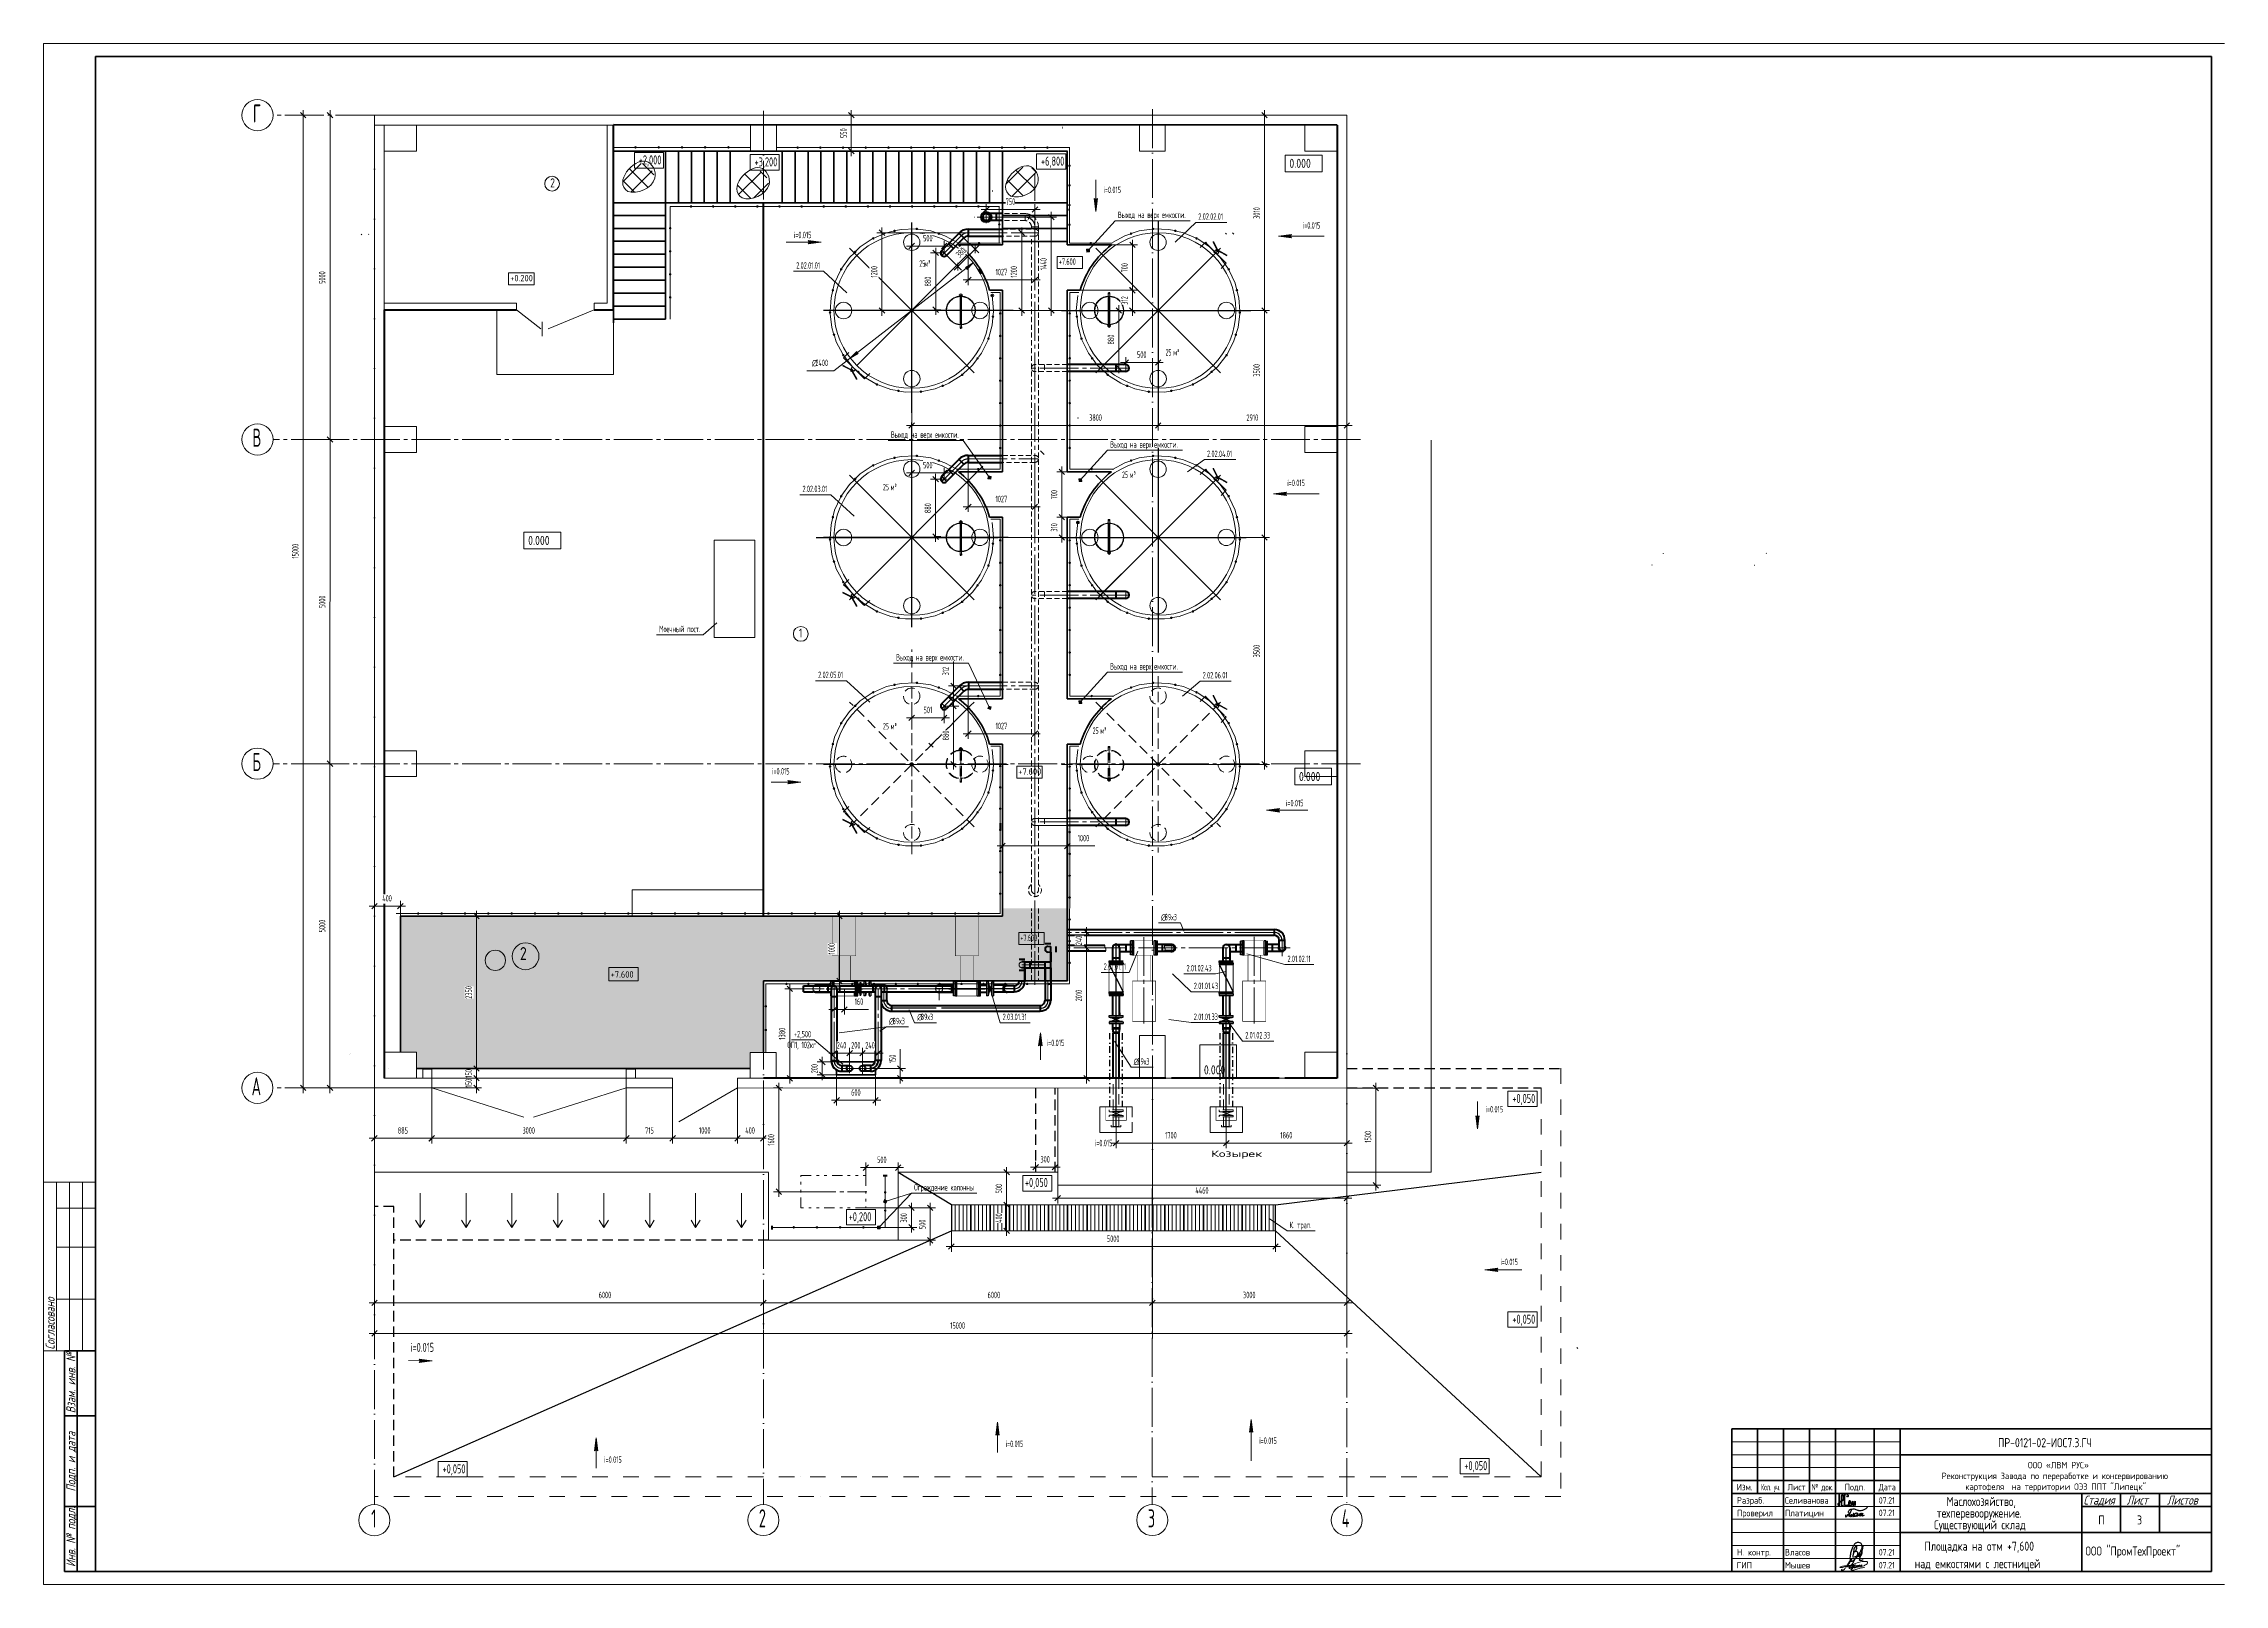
# Model space of a CAD drawing. Header units: millimetres. Extents: x -2281 to 5887, y 0 to 4166.
# Drawn here: x 1682 to 2523, y 0 to 594 of the extents above; entities that cross this region are included whole.
import ezdxf
from ezdxf.enums import TextEntityAlignment as Align

# ---------------------------------------------------------------- set-up
doc = ezdxf.new("R2010")
doc.units = ezdxf.units.MM
for name, pattern in [('K5LT32777', [0]), ('K5LT32781', [0]), ('K5LT32783', [0]), ('K5LT32784', [0]), ('K5LT32785', [0]), ('K5LT32786', [0]), ('K5LT32802', [0]), ('K5LT32808', [0]), ('K5LT32818', [0]), ('K5LT32820', [508, 317.5, -63.5, 63.5, -63.5]), ('K5LT32828', [0]), ('K5LT32829', [50.8, 31.75, -6.35, 6.35, -6.35]), ('K5LT32834', [0]), ('K5LT32835', [508, 317.5, -63.5, 63.5, -63.5]), ('K5LT32838', [0]), ('K5LT32846', [0]), ('K5LT32848', [19.2, 15, -2, 0.2, -2]), ('K5LT32850', [180.2, 120, -30, 0.2, -30]), ('K5LT32852', [6.25, 4.75, -1.5]), ('K5LT32855', [0]), ('K5LT32856', [5.2, 2.5, -1.25, 0.2, -1.25]), ('K5LT32865', [0]), ('K5LT32869', [0]), ('K5LT32871', [11.999999, 6, -6]), ('K5LT32878', [50.8, 31.75, -6.35, 6.35, -6.35]), ('K5LT32885', [0]), ('K5LT32888', [0]), ('K5LT32889', [11.999999, 6, -6]), ('K5LT32891', [11.999999, 6, -6]), ('K5LT32892', [6, 4, -2]), ('K5LT32893', [0]), ('K5LT32894', [3, 2, -1]), ('K5LT32895', [180.2, 120, -30, 0.2, -30]), ('K5LT32897', [0]), ('K5LT32899', [0]), ('K5LT32900', [0]), ('K5LT32901', [0]), ('K5LT32902', [18, 12, -1.5, 3, -1.5]), ('K5LT_AXLED', [19.5, 15, -1.5, 1.5, -1.5]), ('K5LT_BASIC', [0]), ('K5LT_CHAIN_LINE_WITH_2_POINTS', [12, 4, -2, 1, -2, 1, -2]), ('K5LT_DASHED', [6, 4, -2]), ('K5LT_REINFORCED', [0]), ('K5LT_THIN', [0]), ('K5LT_THIN_INCLUDED_TO_HATCHING', [0]), ('СПЛОШНАЯ', [1089000000.0, 99000000.0, 990000000.0])]:
    doc.linetypes.add(name, pattern=pattern)
doc.layers.add('Системный слой', color=7, linetype='Continuous')
doc.styles.add('KDIMTEXTSTYLE', font='GOST_AU.SHX', dxfattribs={"width": 0.96, "oblique": 15, "height": 5})
doc.styles.add('KTEXTSTYLE', font='GOST_AU.SHX', dxfattribs={"width": 0.96, "height": 5})
doc.styles.add('ГОСТ 2.304', font='CS_Gost2304.shx')
doc.dimstyles.new('KDIMSTYLE (0.03)', dxfattribs={"dimtxt": 5, "dimasz": 1, "dimexe": 2, "dimexo": 0, "dimgap": 1, "dimtad": 1, "dimlfac": 40, "dimtxsty": 'KDIMTEXTSTYLE', "dimsah": 1, "dimcen": 0, "dimdle": 1, "dimadec": 0, "dimazin": 0, "dimtfac": 0.667, "dimtmove": 0, "dimatfit": 3, "dimfxl": 1, "dimtvp": 1, "dimtolj": 1, "dimtzin": 0, "dimarcsym": 0})
pattern_1 = [(-45, (0, 0), (1.4142136, 1.4142136), [])]
pattern_2 = [(45, (0, 0), (-1.4142136, 1.4142136), [])]
pattern_3 = [(45, (0, 0), (-3.535534, 3.535534), []), (135, (0, 0), (-3.535534, -3.535534), [])]

msp = doc.modelspace()

# ---------------------------------------------------------------- texts
at = {"color": 7, "char_height": 2.5, "attachment_point": 1, "rotation": 90, "style": 'KTEXTSTYLE'}
for s, insert in [('\\H3.5;\\W0.965;\\Q15;\\Q15;Согласовано', (1682.77333, 90.5)), ('\\H3.5;\\W0.965;\\Q15;\\Q15;Взам. инв. №', (1690.77333, 65.98201)), ('\\H3.5;\\W0.965;\\Q15;\\Q15;Подп. и дата', (1690.77333, 35.7968)), ('\\H3.5;\\W0.965;\\Q15;\\Q15;Инв. № подл.', (1690.77333, 6.71162))]:
    msp.add_mtext(s, dxfattribs=dict(at, insert=insert))
at = {"color": 7, "char_height": 2.5, "attachment_point": 1, "style": 'KTEXTSTYLE'}
for s, insert in [('\\H3.5;\\W0.965;\\Q15;\\Q0; ', (2443.50083, 48.22914)), ('\\H3.5;\\W0.965;\\Q15;\\Q0;\\H2.50; ', (2471.04395, 47.22914)), ('\\H3.5;\\W0.965;\\Q15;\\Q0;\\H2.50; ', (2457.2724, 40.99525)), ('\\H3.5;\\W0.965;\\Q15;\\Q0;3', (2489.34245, 26.57668)), ('\\H3.5;\\W0.965;\\Q15;\\Q0;\\H2.50; ', (2333.5, 23.72564)), ('\\H3.5;\\W0.965;\\Q15;\\Q15;\\H2.50; ', (2333.5, 8.63334)), ('\\H3.5;\\W0.965;\\Q15;\\Q0;над емкостями с лестницей', (2403.59818, 9.72421)), ('\\H3.5;\\W0.965;\\Q15;\\Q0;Площадка на отм +7,600', (2407.34864, 16.47791))]:
    msp.add_mtext(s, dxfattribs=dict(at, insert=insert))
at = {"layer": 'Системный слой', "color": 7, "char_height": 2.5, "attachment_point": 1, "rotation": 359.99296931, "style": 'KTEXTSTYLE'}
for s, insert in [('\\H3.5;\\W0.965;\\Q15;\\Q0;\\W0.715;\\H7.00;Г', (1762.72319, 570.55532)), ('\\H3.5;\\W0.965;\\Q15;\\Q0;\\W0.715;\\H7.00;В', (1762.53856, 445.55429)), ('\\H3.5;\\W0.965;\\Q15;\\Q0;\\W0.715;\\H7.00;Б', (1762.52114, 320.55429)), ('\\H3.5;\\W0.965;\\Q15;\\Q0;\\W0.715;\\H7.00;А', (1762.22335, 195.55628)), ('\\H3.5;\\W0.965;\\Q15;\\Q0;\\W0.715;\\H7.00;1', (1808.33955, 28.88788))]:
    msp.add_mtext(s, dxfattribs=dict(at, insert=insert))
at = {"layer": 'Системный слой', "color": 7, "char_height": 2.5, "attachment_point": 1, "style": 'KTEXTSTYLE'}
for s, insert in [('\\H3.5;\\W0.965;\\Q15;\\Q0;2', (1877.34361, 542.06979)), ('\\H3.5;\\W0.965;\\Q15;\\Q0;\\W0.715;\\H2.50;i=0.015', (1971.33748, 521.47887)), ('\\H3.5;\\W0.965;\\Q15;\\Q0;\\W0.715;\\H2.50;i=0.015', (2167.58082, 525.17532)), ('\\H3.5;\\W0.965;\\Q15;\\Q0;\\W0.665;\\H2.50; 25', (2018.67099, 510.46195)), ('\\H3.5;\\W0.965;\\Q15;\\Q0;\\W0.665;\\H2.50; 25', (2004.67099, 424.27948)), ('\\H3.5;\\W0.965;\\Q15;\\Q0;\\W0.715;\\H2.50;i=0.015', (2161.63302, 425.88955)), ('\\H3.5;\\W0.965;\\Q15;\\Q0;1', (1973.26677, 368.52694)), ('\\H3.5;\\W0.965;\\Q15;\\Q0;\\W0.665;\\H2.50; 25', (2004.67097, 332.09937)), ('\\H3.5;\\W0.965;\\Q15;\\Q0;\\W0.715;\\H2.50;i=0.015', (1962.91506, 314.72008)), ('\\H3.5;\\W0.965;\\Q15;\\Q0;\\W0.715;\\H2.50;i=0.015', (2161.11646, 302.47153)), ('\\H3.5;\\W0.965;\\Q15;\\Q0;\\W0.715;\\H2.50;i=0.015', (2068.83746, 210.02858)), ('\\H3.5;\\W0.965;\\Q15;\\Q0;\\W0.715;\\H2.50;i=0.015', (2238.06766, 184.4267)), ('\\H3.5;\\W0.965;\\Q15;\\Q0;\\W0.715;\\H2.50;i=0.015', (2243.78565, 125.57194)), ('\\H3.5;\\W0.965;\\Q15;\\Q0;\\W0.715;\\H2.50;i=0.015', (2052.99016, 55.42959)), ('\\H3.5;\\W0.965;\\Q15;\\Q0;\\W0.715;\\H2.50;i=0.015', (2150.81198, 56.64538)), ('\\H3.5;\\W0.965;\\Q15;\\Q0;\\W0.715;\\H2.50;i=0.015', (1898.17504, 49.34458)), ('\\H3.5;\\W0.965;\\Q15;\\Q0;\\W0.715;\\H7.00;2', (1957.81635, 28.95988)), ('\\H3.5;\\W0.965;\\Q15;\\Q0;\\W0.715;\\H7.00;3', (2107.80488, 28.9599)), ('\\H3.5;\\W0.965;\\Q15;\\Q0;\\W0.715;\\H7.00;4', (2182.5982, 28.89857))]:
    msp.add_mtext(s, dxfattribs=dict(at, insert=insert))

# ---------------------------------------------------------------- blocks, each defined once
blk = doc.blocks.new('U14')
at = {"layer": 'Системный слой'}
for points in [[(2010.52, 521.49), (2010.62, 521.91), (2010.36, 522.25), (2009.92, 522.26), (2009.65, 521.92), (2009.74, 521.5), (2010.13, 521.3)], [(2019.27, 522.52), (2019.1, 522.93), (2018.69, 523.05), (2018.33, 522.8), (2018.3, 522.37), (2018.63, 522.08), (2019.05, 522.15)], [(1995.51, 513.67), (1995.38, 514.08), (1994.97, 514.23), (1994.6, 514.01), (1994.54, 513.58), (1994.84, 513.27), (1995.27, 513.31)], [(2002.42, 518.72), (2002.4, 519.15), (2002.05, 519.41), (2001.63, 519.29), (2001.46, 518.9), (2001.67, 518.51), (2002.09, 518.43)], [(2027.71, 520.56), (2027.67, 520.99), (2027.3, 521.23), (2026.89, 521.08), (2026.74, 520.67), (2026.97, 520.31), (2027.41, 520.26)], [(1989.93, 506.65), (1990.06, 507.06), (1989.82, 507.42), (1989.39, 507.46), (1989.09, 507.14), (1989.15, 506.71), (1989.53, 506.49)], [(1986.83, 498.7), (1986.84, 499.14), (1986.51, 499.42), (1986.08, 499.33), (1985.88, 498.94), (1986.06, 498.55), (1986.48, 498.44)], [(1985.77, 490.23), (1985.66, 490.65), (1985.27, 490.83), (1984.88, 490.63), (1984.79, 490.21), (1985.07, 489.88), (1985.51, 489.89)], [(2048.47, 488.4), (2048.6, 488.82), (2048.35, 489.17), (2047.92, 489.21), (2047.62, 488.89), (2047.69, 488.46), (2048.06, 488.24)], [(1987.15, 481.43), (1987.31, 481.84), (1987.09, 482.21), (1986.66, 482.28), (1986.34, 481.98), (1986.38, 481.55), (1986.74, 481.3)], [(2046.85, 480.19), (2046.71, 480.6), (2046.3, 480.75), (2045.93, 480.52), (2045.88, 480.09), (2046.18, 479.78), (2046.61, 479.82)], [(1990.81, 473.64), (1990.85, 474.07), (1990.54, 474.37), (1990.11, 474.32), (1989.89, 473.95), (1990.04, 473.54), (1990.45, 473.4)], [(2042.65, 472.46), (2042.63, 472.89), (2042.28, 473.15), (2041.86, 473.03), (2041.69, 472.63), (2041.89, 472.25), (2042.32, 472.17)], [(1996.65, 467.31), (1996.58, 467.74), (1996.19, 467.94), (1995.79, 467.77), (1995.68, 467.35), (1995.94, 467), (1996.37, 466.98)], [(2003.86, 462.61), (2003.67, 463), (2003.25, 463.09), (2002.91, 462.82), (2002.92, 462.38), (2003.26, 462.12), (2003.68, 462.22)], [(2029.21, 462.04), (2029.04, 462.44), (2028.62, 462.56), (2028.27, 462.31), (2028.24, 461.88), (2028.57, 461.59), (2028.99, 461.66)], [(2036.63, 466.03), (2036.73, 466.45), (2036.47, 466.79), (2036.03, 466.79), (2035.76, 466.46), (2035.85, 466.03), (2036.24, 465.84)], [(2012.09, 459.85), (2012.16, 460.28), (2011.87, 460.6), (2011.43, 460.58), (2011.18, 460.22), (2011.31, 459.81), (2011.71, 459.64)], [(2020.81, 459.64), (2020.76, 460.08), (2020.39, 460.31), (2019.98, 460.16), (2019.84, 459.75), (2020.07, 459.39), (2020.5, 459.34)]]:
    blk.add_hatch(color=7, dxfattribs=at).paths.add_polyline_path(points)
at = {"layer": 'Системный слой', "color": 7, "linetype": 'K5LT32865', "lineweight": 13}
for p, q in [((2007.02, 521.1), (2009.65, 521.69)), ((2010.62, 521.91), (2012.65, 522.37)), ((2012.65, 522.37), (2018.27, 522.6)), ((2019.26, 522.48), (2024.12, 521.78)), ((2024.12, 521.78), (2026.77, 520.89)), ((1992.8, 511.57), (1994.66, 513.39)), ((1995.37, 514.09), (1996.93, 515.6)), ((1996.93, 515.6), (2001.52, 518.68)), ((2002.42, 519.11), (2007.02, 521.1)), ((2027.72, 520.57), (2029.59, 519.93)), ((2029.59, 519.93), (2034.39, 517.28)), ((1987.06, 501.61), (1989.33, 506.55)), ((1989.86, 507.4), (1992.8, 511.57)), ((1985.65, 496.02), (1986.26, 498.45)), ((1986.51, 499.42), (1987.06, 501.61)), ((2047.78, 496.91), (2048.32, 491.16)), ((1985.31, 490.83), (1985.65, 496.02)), ((1985.96, 484.53), (1985.33, 489.83)), ((2048.06, 488.24), (2047.8, 485.42)), ((2048.32, 491.16), (2048.15, 489.24)), ((1986.66, 482.28), (1985.96, 484.53)), ((1987.68, 479.02), (1986.96, 481.32)), ((2046.2, 479.78), (2043.7, 474.68)), ((2047.8, 485.42), (2046.49, 480.73)), ((1990.15, 474.34), (1987.68, 479.02)), ((1993.95, 469.39), (1990.69, 473.51)), ((2041.89, 472.25), (2040.25, 470.05)), ((2043.7, 474.68), (2042.49, 473.06)), ((1995.8, 467.77), (1993.95, 469.39)), ((1998.29, 465.59), (1996.55, 467.11)), ((2002.92, 462.84), (1998.29, 465.59)), ((2031.14, 463.05), (2029.17, 462.26)), ((2035.86, 466.03), (2031.14, 463.05)), ((2040.25, 470.05), (2036.61, 466.68)), ((2008.67, 460.65), (2003.83, 462.43)), ((2011.18, 460.23), (2008.67, 460.65)), ((2014.36, 459.68), (2012.17, 460.06)), ((2019.84, 459.76), (2014.36, 459.68)), ((2025.79, 460.9), (2020.83, 459.91)), ((2028.24, 461.88), (2025.79, 460.9))]:
    blk.add_line(p, q, dxfattribs=at)
blk = doc.blocks.new('U15')
at = {"layer": 'Системный слой'}
for points in [[(2101.84, 433.17), (2101.69, 433.58), (2101.28, 433.73), (2100.92, 433.49), (2100.87, 433.06), (2101.18, 432.76), (2101.61, 432.81)], [(2110.28, 434.87), (2110.25, 435.3), (2109.9, 435.55), (2109.48, 435.43), (2109.32, 435.02), (2109.53, 434.65), (2109.96, 434.58)], [(2118.84, 434), (2118.93, 434.42), (2118.66, 434.76), (2118.23, 434.75), (2117.96, 434.41), (2118.06, 433.99), (2118.45, 433.8)], [(2127.12, 431.4), (2126.95, 431.79), (2126.53, 431.91), (2126.18, 431.65), (2126.16, 431.22), (2126.49, 430.93), (2126.92, 431.01)], [(2134.04, 426.08), (2133.99, 426.51), (2133.62, 426.73), (2133.21, 426.58), (2133.07, 426.17), (2133.31, 425.81), (2133.74, 425.77)], [(2139.43, 419.21), (2139.49, 419.64), (2139.2, 419.96), (2138.76, 419.92), (2138.52, 419.56), (2138.65, 419.15), (2139.06, 418.99)], [(2142.52, 411.05), (2142.7, 411.44), (2142.5, 411.83), (2142.08, 411.92), (2141.74, 411.64), (2141.76, 411.2), (2142.1, 410.94)], [(2080.9, 400.96), (2080.96, 401.39), (2080.66, 401.71), (2080.23, 401.67), (2079.99, 401.32), (2080.12, 400.9), (2080.52, 400.74)], [(2143.79, 402.71), (2143.7, 403.13), (2143.32, 403.33), (2142.92, 403.15), (2142.81, 402.73), (2143.08, 402.39), (2143.51, 402.38)], [(2082.71, 392.59), (2082.65, 393.02), (2082.28, 393.25), (2081.87, 393.1), (2081.74, 392.69), (2081.97, 392.32), (2082.4, 392.28)], [(2138.55, 386.04), (2138.7, 386.45), (2138.47, 386.82), (2138.04, 386.87), (2137.73, 386.57), (2137.77, 386.14), (2138.14, 385.9)], [(2142.2, 394.05), (2142.24, 394.48), (2141.92, 394.78), (2141.49, 394.71), (2141.27, 394.34), (2141.43, 393.93), (2141.85, 393.8)], [(2086.9, 385.13), (2086.73, 385.53), (2086.31, 385.65), (2085.96, 385.39), (2085.94, 384.96), (2086.26, 384.67), (2086.69, 384.75)], [(2092.73, 378.53), (2092.82, 378.96), (2092.55, 379.29), (2092.12, 379.29), (2091.85, 378.95), (2091.95, 378.53), (2092.34, 378.34)], [(2132.9, 379.85), (2132.79, 380.27), (2132.39, 380.44), (2132.01, 380.24), (2131.93, 379.81), (2132.21, 379.48), (2132.65, 379.5)], [(2100.34, 374.38), (2100.31, 374.81), (2099.96, 375.06), (2099.54, 374.94), (2099.38, 374.54), (2099.59, 374.16), (2100.02, 374.09)], [(2108.74, 372.25), (2108.6, 372.66), (2108.19, 372.81), (2107.82, 372.58), (2107.77, 372.14), (2108.08, 371.84), (2108.51, 371.89)], [(2117.28, 372.31), (2117.4, 372.72), (2117.15, 373.08), (2116.72, 373.1), (2116.43, 372.78), (2116.5, 372.35), (2116.88, 372.14)], [(2125.67, 374.88), (2125.67, 375.32), (2125.33, 375.59), (2124.91, 375.5), (2124.72, 375.11), (2124.9, 374.72), (2125.33, 374.62)]]:
    blk.add_hatch(color=7, dxfattribs=at).paths.add_polyline_path(points)
at = {"layer": 'Системный слой', "color": 7, "linetype": 'K5LT32865', "lineweight": 13}
for p, q in [((2098.99, 432.43), (2094.2, 429.78)), ((2100.87, 433.07), (2098.99, 432.43)), ((2104.46, 434.28), (2101.82, 433.39)), ((2109.32, 434.98), (2104.46, 434.28)), ((2115.94, 434.87), (2110.31, 435.1)), ((2117.96, 434.41), (2115.94, 434.87)), ((2121.56, 433.6), (2118.93, 434.19)), ((2126.16, 431.61), (2121.56, 433.6)), ((2131.66, 428.1), (2127.06, 431.18)), ((2133.21, 426.59), (2131.66, 428.1)), ((2135.79, 424.07), (2133.93, 425.89)), ((2138.73, 419.9), (2135.79, 424.07)), ((2141.52, 414.11), (2139.25, 419.05)), ((2142.08, 411.92), (2141.52, 414.11)), ((2080.8, 409.41), (2080.26, 403.66)), ((2142.94, 408.52), (2142.32, 410.95)), ((2143.27, 403.33), (2142.94, 408.52)), ((2080.26, 403.66), (2080.44, 401.74)), ((2080.53, 400.74), (2080.78, 397.92)), ((2080.78, 397.92), (2082.1, 393.23)), ((2141.92, 394.78), (2142.62, 397.03)), ((2142.62, 397.03), (2143.26, 402.33)), ((2082.38, 392.28), (2084.89, 387.18)), ((2084.89, 387.18), (2086.1, 385.56)), ((2138.44, 386.84), (2140.91, 391.52)), ((2140.91, 391.52), (2141.62, 393.82)), ((2086.7, 384.75), (2088.33, 382.55)), ((2088.33, 382.55), (2091.97, 379.18)), ((2092.73, 378.53), (2097.44, 375.55)), ((2130.29, 378.09), (2132.03, 379.61)), ((2132.79, 380.27), (2134.64, 381.89)), ((2134.64, 381.89), (2137.89, 386.01)), ((2097.44, 375.55), (2099.41, 374.76)), ((2100.34, 374.38), (2102.8, 373.4)), ((2102.8, 373.4), (2107.76, 372.41)), ((2108.74, 372.26), (2114.23, 372.18)), ((2114.23, 372.18), (2116.41, 372.56)), ((2117.4, 372.73), (2119.91, 373.15)), ((2119.91, 373.15), (2124.75, 374.93)), ((2125.66, 375.34), (2130.29, 378.09))]:
    blk.add_line(p, q, dxfattribs=at)
blk = doc.blocks.new('U16')
at = {"layer": 'Системный слой'}
for points in [[(2101.84, 345.67), (2101.69, 346.08), (2101.28, 346.23), (2100.92, 345.99), (2100.87, 345.56), (2101.18, 345.26), (2101.61, 345.31)], [(2110.28, 347.37), (2110.25, 347.8), (2109.9, 348.05), (2109.48, 347.93), (2109.32, 347.52), (2109.53, 347.15), (2109.96, 347.08)], [(2118.84, 346.5), (2118.93, 346.92), (2118.66, 347.26), (2118.23, 347.25), (2117.96, 346.91), (2118.06, 346.49), (2118.45, 346.3)], [(2127.12, 343.9), (2126.95, 344.29), (2126.53, 344.41), (2126.18, 344.15), (2126.16, 343.72), (2126.49, 343.43), (2126.92, 343.51)], [(2134.04, 338.58), (2133.99, 339.01), (2133.62, 339.23), (2133.21, 339.08), (2133.07, 338.67), (2133.31, 338.31), (2133.74, 338.27)], [(2139.43, 331.71), (2139.49, 332.14), (2139.2, 332.46), (2138.76, 332.42), (2138.52, 332.06), (2138.65, 331.65), (2139.06, 331.49)], [(2142.52, 323.55), (2142.7, 323.94), (2142.5, 324.33), (2142.08, 324.42), (2141.74, 324.14), (2141.76, 323.7), (2142.1, 323.44)], [(2080.9, 313.46), (2080.96, 313.89), (2080.66, 314.21), (2080.23, 314.17), (2079.99, 313.82), (2080.12, 313.4), (2080.52, 313.24)], [(2143.79, 315.21), (2143.7, 315.63), (2143.32, 315.83), (2142.92, 315.65), (2142.81, 315.23), (2143.08, 314.89), (2143.51, 314.88)], [(2082.71, 305.09), (2082.65, 305.52), (2082.28, 305.75), (2081.87, 305.6), (2081.74, 305.19), (2081.97, 304.82), (2082.4, 304.78)], [(2142.2, 306.55), (2142.24, 306.98), (2141.92, 307.28), (2141.49, 307.21), (2141.27, 306.84), (2141.43, 306.43), (2141.85, 306.3)], [(2086.9, 297.63), (2086.73, 298.03), (2086.31, 298.15), (2085.96, 297.89), (2085.94, 297.46), (2086.26, 297.17), (2086.69, 297.25)], [(2138.55, 298.54), (2138.7, 298.95), (2138.47, 299.32), (2138.04, 299.37), (2137.73, 299.07), (2137.77, 298.64), (2138.14, 298.4)], [(2092.73, 291.03), (2092.82, 291.46), (2092.55, 291.79), (2092.12, 291.79), (2091.85, 291.45), (2091.95, 291.03), (2092.34, 290.84)], [(2100.34, 286.88), (2100.31, 287.31), (2099.96, 287.56), (2099.54, 287.44), (2099.38, 287.04), (2099.59, 286.66), (2100.02, 286.59)], [(2125.67, 287.38), (2125.67, 287.82), (2125.33, 288.09), (2124.91, 288), (2124.72, 287.61), (2124.9, 287.22), (2125.33, 287.12)], [(2132.9, 292.35), (2132.79, 292.77), (2132.39, 292.94), (2132.01, 292.74), (2131.93, 292.31), (2132.21, 291.98), (2132.65, 292)], [(2108.74, 284.75), (2108.6, 285.16), (2108.19, 285.31), (2107.82, 285.08), (2107.77, 284.64), (2108.08, 284.34), (2108.51, 284.39)], [(2117.28, 284.81), (2117.4, 285.22), (2117.15, 285.58), (2116.72, 285.6), (2116.43, 285.28), (2116.5, 284.85), (2116.88, 284.64)]]:
    blk.add_hatch(color=7, dxfattribs=at).paths.add_polyline_path(points)
at = {"layer": 'Системный слой', "color": 7, "linetype": 'K5LT32865', "lineweight": 13}
for p, q in [((2098.99, 344.93), (2094.2, 342.28)), ((2100.87, 345.57), (2098.99, 344.93)), ((2104.46, 346.78), (2101.82, 345.89)), ((2109.32, 347.48), (2104.46, 346.78)), ((2115.94, 347.37), (2110.31, 347.6)), ((2117.96, 346.91), (2115.94, 347.37)), ((2121.56, 346.1), (2118.93, 346.69)), ((2126.16, 344.11), (2121.56, 346.1)), ((2131.66, 340.6), (2127.06, 343.68)), ((2133.21, 339.09), (2131.66, 340.6)), ((2135.79, 336.57), (2133.93, 338.39)), ((2138.73, 332.4), (2135.79, 336.57)), ((2141.52, 326.61), (2139.25, 331.55)), ((2080.8, 321.91), (2080.26, 316.16)), ((2142.08, 324.42), (2141.52, 326.61)), ((2142.94, 321.02), (2142.32, 323.45)), ((2143.27, 315.83), (2142.94, 321.02)), ((2080.26, 316.16), (2080.44, 314.24)), ((2080.53, 313.24), (2080.78, 310.42)), ((2142.62, 309.53), (2143.26, 314.83)), ((2080.78, 310.42), (2082.1, 305.73)), ((2082.38, 304.78), (2084.89, 299.68)), ((2138.44, 299.34), (2140.91, 304.02)), ((2140.91, 304.02), (2141.62, 306.32)), ((2141.92, 307.28), (2142.62, 309.53)), ((2084.89, 299.68), (2086.1, 298.06)), ((2086.7, 297.25), (2088.33, 295.05)), ((2088.33, 295.05), (2091.97, 291.68)), ((2132.79, 292.77), (2134.64, 294.39)), ((2134.64, 294.39), (2137.89, 298.51)), ((2092.73, 291.03), (2097.44, 288.05)), ((2097.44, 288.05), (2099.41, 287.26)), ((2100.34, 286.88), (2102.8, 285.9)), ((2119.91, 285.65), (2124.75, 287.43)), ((2125.66, 287.84), (2130.29, 290.59)), ((2130.29, 290.59), (2132.03, 292.11)), ((2102.8, 285.9), (2107.76, 284.91)), ((2108.74, 284.76), (2114.23, 284.68)), ((2114.23, 284.68), (2116.41, 285.06)), ((2117.4, 285.23), (2119.91, 285.65))]:
    blk.add_line(p, q, dxfattribs=at)
blk = doc.blocks.new('U17')
at = {"layer": 'Системный слой'}
for points in [[(2002.42, 431.22), (2002.4, 431.65), (2002.05, 431.91), (2001.63, 431.79), (2001.46, 431.4), (2001.67, 431.01), (2002.09, 430.93)], [(2010.52, 433.99), (2010.62, 434.41), (2010.36, 434.75), (2009.92, 434.76), (2009.65, 434.42), (2009.74, 434), (2010.13, 433.8)], [(2019.27, 435.02), (2019.1, 435.43), (2018.69, 435.55), (2018.33, 435.3), (2018.3, 434.87), (2018.63, 434.58), (2019.05, 434.65)], [(2027.71, 433.06), (2027.67, 433.49), (2027.3, 433.73), (2026.89, 433.58), (2026.74, 433.17), (2026.97, 432.81), (2027.41, 432.76)], [(1995.51, 426.17), (1995.38, 426.58), (1994.97, 426.73), (1994.6, 426.51), (1994.54, 426.08), (1994.84, 425.77), (1995.27, 425.81)], [(1989.93, 419.15), (1990.06, 419.56), (1989.82, 419.92), (1989.39, 419.96), (1989.09, 419.64), (1989.15, 419.21), (1989.53, 418.99)], [(1986.83, 411.2), (1986.84, 411.64), (1986.51, 411.92), (1986.08, 411.83), (1985.88, 411.44), (1986.06, 411.05), (1986.48, 410.94)], [(1985.77, 402.73), (1985.66, 403.15), (1985.27, 403.33), (1984.88, 403.13), (1984.79, 402.71), (1985.07, 402.38), (1985.51, 402.39)], [(2048.47, 400.9), (2048.6, 401.32), (2048.35, 401.67), (2047.92, 401.71), (2047.62, 401.39), (2047.69, 400.96), (2048.06, 400.74)], [(1987.15, 393.93), (1987.31, 394.34), (1987.09, 394.71), (1986.66, 394.78), (1986.34, 394.48), (1986.38, 394.05), (1986.74, 393.8)], [(1990.81, 386.14), (1990.85, 386.57), (1990.54, 386.87), (1990.11, 386.82), (1989.89, 386.45), (1990.04, 386.04), (1990.45, 385.9)], [(2046.85, 392.69), (2046.71, 393.1), (2046.3, 393.25), (2045.93, 393.02), (2045.88, 392.59), (2046.18, 392.28), (2046.61, 392.32)], [(1996.65, 379.81), (1996.58, 380.24), (1996.19, 380.44), (1995.8, 380.27), (1995.68, 379.85), (1995.94, 379.5), (1996.37, 379.48)], [(2036.63, 378.53), (2036.73, 378.95), (2036.47, 379.29), (2036.03, 379.29), (2035.76, 378.96), (2035.85, 378.53), (2036.24, 378.34)], [(2042.65, 384.96), (2042.63, 385.39), (2042.28, 385.65), (2041.86, 385.53), (2041.69, 385.13), (2041.89, 384.75), (2042.32, 384.67)], [(2003.86, 375.11), (2003.67, 375.5), (2003.25, 375.59), (2002.91, 375.32), (2002.92, 374.88), (2003.26, 374.62), (2003.68, 374.72)], [(2012.09, 372.35), (2012.16, 372.78), (2011.87, 373.1), (2011.43, 373.08), (2011.18, 372.72), (2011.31, 372.31), (2011.71, 372.14)], [(2020.81, 372.14), (2020.76, 372.58), (2020.39, 372.81), (2019.98, 372.66), (2019.84, 372.25), (2020.07, 371.89), (2020.5, 371.84)], [(2029.21, 374.54), (2029.04, 374.94), (2028.62, 375.06), (2028.27, 374.81), (2028.24, 374.38), (2028.57, 374.09), (2028.99, 374.16)]]:
    blk.add_hatch(color=7, dxfattribs=at).paths.add_polyline_path(points)
at = {"layer": 'Системный слой', "color": 7, "linetype": 'K5LT32865', "lineweight": 13}
for p, q in [((1996.93, 428.1), (2001.52, 431.18)), ((2002.42, 431.61), (2007.02, 433.6)), ((2007.02, 433.6), (2009.65, 434.19)), ((2010.62, 434.41), (2012.65, 434.87)), ((2012.65, 434.87), (2018.27, 435.1)), ((2019.26, 434.98), (2024.12, 434.28)), ((2024.12, 434.28), (2026.77, 433.39)), ((2027.72, 433.07), (2029.59, 432.43)), ((2029.59, 432.43), (2034.39, 429.78)), ((1989.86, 419.9), (1992.8, 424.07)), ((1992.8, 424.07), (1994.66, 425.89)), ((1995.37, 426.59), (1996.93, 428.1)), ((1986.51, 411.92), (1987.06, 414.11)), ((1987.06, 414.11), (1989.33, 419.05)), ((1985.31, 403.33), (1985.65, 408.52)), ((1985.65, 408.52), (1986.26, 410.95)), ((2047.78, 409.41), (2048.32, 403.66)), ((1985.96, 397.03), (1985.33, 402.33)), ((1986.66, 394.78), (1985.96, 397.03)), ((2047.8, 397.92), (2046.49, 393.23)), ((2048.06, 400.74), (2047.8, 397.92)), ((2048.32, 403.66), (2048.15, 401.74)), ((1987.68, 391.52), (1986.96, 393.82)), ((1990.15, 386.84), (1987.68, 391.52)), ((2043.7, 387.18), (2042.49, 385.56)), ((2046.2, 392.28), (2043.7, 387.18)), ((1993.95, 381.89), (1990.69, 386.01)), ((1995.8, 380.27), (1993.95, 381.89)), ((1998.29, 378.09), (1996.55, 379.61)), ((2035.86, 378.53), (2031.14, 375.55)), ((2040.25, 382.55), (2036.61, 379.18)), ((2041.89, 384.75), (2040.25, 382.55)), ((2002.92, 375.34), (1998.29, 378.09)), ((2008.67, 373.15), (2003.83, 374.93)), ((2011.18, 372.73), (2008.67, 373.15)), ((2014.36, 372.18), (2012.17, 372.56)), ((2019.84, 372.26), (2014.36, 372.18)), ((2025.79, 373.4), (2020.83, 372.41)), ((2028.24, 374.38), (2025.79, 373.4)), ((2031.14, 375.55), (2029.17, 374.76))]:
    blk.add_line(p, q, dxfattribs=at)
blk = doc.blocks.new('U18')
at = {"layer": 'Системный слой'}
for points in [[(2010.52, 346.49), (2010.62, 346.91), (2010.36, 347.25), (2009.92, 347.26), (2009.65, 346.92), (2009.74, 346.5), (2010.13, 346.3)], [(2019.27, 347.52), (2019.1, 347.93), (2018.69, 348.05), (2018.33, 347.8), (2018.3, 347.37), (2018.63, 347.08), (2019.05, 347.15)], [(2027.71, 345.56), (2027.67, 345.99), (2027.3, 346.23), (2026.89, 346.08), (2026.74, 345.67), (2026.97, 345.31), (2027.41, 345.26)], [(1995.51, 338.67), (1995.38, 339.08), (1994.97, 339.23), (1994.6, 339.01), (1994.54, 338.58), (1994.84, 338.27), (1995.27, 338.31)], [(2002.42, 343.72), (2002.4, 344.15), (2002.05, 344.41), (2001.63, 344.29), (2001.46, 343.9), (2001.67, 343.51), (2002.09, 343.43)], [(1989.93, 331.65), (1990.06, 332.06), (1989.82, 332.42), (1989.39, 332.46), (1989.09, 332.14), (1989.15, 331.71), (1989.53, 331.49)], [(1986.83, 323.7), (1986.84, 324.14), (1986.51, 324.42), (1986.08, 324.33), (1985.88, 323.94), (1986.06, 323.55), (1986.48, 323.44)], [(1985.77, 315.23), (1985.66, 315.65), (1985.27, 315.83), (1984.88, 315.63), (1984.79, 315.21), (1985.07, 314.88), (1985.51, 314.89)], [(2048.47, 313.4), (2048.6, 313.82), (2048.35, 314.17), (2047.92, 314.21), (2047.62, 313.89), (2047.69, 313.46), (2048.06, 313.24)], [(1987.15, 306.43), (1987.31, 306.84), (1987.09, 307.21), (1986.66, 307.28), (1986.34, 306.98), (1986.38, 306.55), (1986.74, 306.3)], [(2046.85, 305.19), (2046.71, 305.6), (2046.3, 305.75), (2045.93, 305.52), (2045.88, 305.09), (2046.18, 304.78), (2046.61, 304.82)], [(1990.81, 298.64), (1990.85, 299.07), (1990.54, 299.37), (1990.11, 299.32), (1989.89, 298.95), (1990.04, 298.54), (1990.45, 298.4)], [(2042.65, 297.46), (2042.63, 297.89), (2042.28, 298.15), (2041.86, 298.03), (2041.69, 297.63), (2041.89, 297.25), (2042.32, 297.17)], [(1996.65, 292.31), (1996.58, 292.74), (1996.19, 292.94), (1995.79, 292.77), (1995.68, 292.35), (1995.94, 292), (1996.37, 291.98)], [(2003.86, 287.61), (2003.67, 288), (2003.25, 288.09), (2002.91, 287.82), (2002.92, 287.38), (2003.26, 287.12), (2003.68, 287.22)], [(2029.21, 287.04), (2029.04, 287.44), (2028.62, 287.56), (2028.27, 287.31), (2028.24, 286.88), (2028.57, 286.59), (2028.99, 286.66)], [(2036.63, 291.03), (2036.73, 291.45), (2036.47, 291.79), (2036.03, 291.79), (2035.76, 291.46), (2035.85, 291.03), (2036.24, 290.84)], [(2012.09, 284.85), (2012.16, 285.28), (2011.87, 285.6), (2011.43, 285.58), (2011.18, 285.22), (2011.31, 284.81), (2011.71, 284.64)], [(2020.81, 284.64), (2020.76, 285.08), (2020.39, 285.31), (2019.98, 285.16), (2019.84, 284.75), (2020.07, 284.39), (2020.5, 284.34)]]:
    blk.add_hatch(color=7, dxfattribs=at).paths.add_polyline_path(points)
at = {"layer": 'Системный слой', "color": 7, "linetype": 'K5LT32865', "lineweight": 13}
for p, q in [((2002.42, 344.11), (2007.02, 346.1)), ((2007.02, 346.1), (2009.65, 346.69)), ((2010.62, 346.91), (2012.65, 347.37)), ((2012.65, 347.37), (2018.27, 347.6)), ((2019.26, 347.48), (2024.12, 346.78)), ((2024.12, 346.78), (2026.77, 345.89)), ((2027.72, 345.57), (2029.59, 344.93)), ((2029.59, 344.93), (2034.39, 342.28)), ((1989.86, 332.4), (1992.8, 336.57)), ((1992.8, 336.57), (1994.66, 338.39)), ((1995.37, 339.09), (1996.93, 340.6)), ((1996.93, 340.6), (2001.52, 343.68)), ((1987.06, 326.61), (1989.33, 331.55)), ((1985.31, 315.83), (1985.65, 321.02)), ((1985.65, 321.02), (1986.26, 323.45)), ((1986.51, 324.42), (1987.06, 326.61)), ((2047.78, 321.91), (2048.32, 316.16)), ((1985.96, 309.53), (1985.33, 314.83)), ((2048.06, 313.24), (2047.8, 310.42)), ((2048.32, 316.16), (2048.15, 314.24)), ((1986.66, 307.28), (1985.96, 309.53)), ((1987.68, 304.02), (1986.96, 306.32)), ((1990.15, 299.34), (1987.68, 304.02)), ((2046.2, 304.78), (2043.7, 299.68)), ((2047.8, 310.42), (2046.49, 305.73)), ((1993.95, 294.39), (1990.69, 298.51)), ((1995.8, 292.77), (1993.95, 294.39)), ((2040.25, 295.05), (2036.61, 291.68)), ((2041.89, 297.25), (2040.25, 295.05)), ((2043.7, 299.68), (2042.49, 298.06)), ((1998.29, 290.59), (1996.55, 292.11)), ((2002.92, 287.84), (1998.29, 290.59)), ((2008.67, 285.65), (2003.83, 287.43)), ((2028.24, 286.88), (2025.79, 285.9)), ((2031.14, 288.05), (2029.17, 287.26)), ((2035.86, 291.03), (2031.14, 288.05)), ((2011.18, 285.23), (2008.67, 285.65)), ((2014.36, 284.68), (2012.17, 285.06)), ((2019.84, 284.76), (2014.36, 284.68)), ((2025.79, 285.9), (2020.83, 284.91))]:
    blk.add_line(p, q, dxfattribs=at)
blk = doc.blocks.new('U19')
at = {"layer": 'Системный слой'}
for points in [[(1971.63, 137.25), (1971.82, 137.64), (1971.63, 138.03), (1971.2, 138.13), (1970.86, 137.86), (1970.86, 137.42), (1971.2, 137.15)], [(1980.75, 137.64), (1980.56, 138.03), (1980.14, 138.13), (1979.8, 137.86), (1979.8, 137.42), (1980.14, 137.15), (1980.56, 137.25)], [(1989.69, 137.64), (1989.5, 138.03), (1989.08, 138.13), (1988.74, 137.86), (1988.74, 137.42), (1989.08, 137.15), (1989.5, 137.25)], [(1998.44, 137.25), (1998.63, 137.64), (1998.44, 138.03), (1998.01, 138.13), (1997.68, 137.86), (1997.68, 137.42), (1998.01, 137.15)]]:
    blk.add_hatch(color=7, dxfattribs=at).paths.add_polyline_path(points)
at = {"layer": 'Системный слой', "color": 7, "linetype": 'K5LT32865', "lineweight": 13}
for p, q in [((1962.88, 137.64), (1970.82, 137.64)), ((1971.82, 137.64), (1979.75, 137.64)), ((1980.75, 137.64), (1988.69, 137.64)), ((1989.69, 137.64), (1997.63, 137.64)), ((1998.63, 137.64), (2006.56, 137.64))]:
    blk.add_line(p, q, dxfattribs=at)
blk = doc.blocks.new('U20')
at = {"layer": 'Системный слой'}
for points in [[(2007.05, 151.01), (2006.95, 151.43), (2006.56, 151.62), (2006.17, 151.43), (2006.08, 151.01), (2006.35, 150.67), (2006.78, 150.67)], [(2007.05, 144.02), (2006.95, 144.44), (2006.56, 144.63), (2006.17, 144.44), (2006.08, 144.02), (2006.35, 143.68), (2006.78, 143.68)]]:
    blk.add_hatch(color=7, dxfattribs=at).paths.add_polyline_path(points)
at = {"layer": 'Системный слой', "color": 7, "linetype": 'K5LT32865', "lineweight": 13}
for p, q in [((2006.56, 151.62), (2006.56, 157.61)), ((2006.56, 144.63), (2006.56, 150.62)), ((2006.56, 137.64), (2006.56, 143.63))]:
    blk.add_line(p, q, dxfattribs=at)
blk = doc.blocks.new('U21')
at = {"layer": 'Системный слой', "color": 7, "linetype": 'K5LT_THIN_INCLUDED_TO_HATCHING', "lineweight": 13}
for p, q in [((2091.22, 246.21), (2091.21, 246.16)), ((2091.21, 246.16), (2091.21, 246.11)), ((2091.21, 246.11), (2091.22, 246.05)), ((2091.23, 246.36), (2091.22, 246.31)), ((2091.22, 246.31), (2091.22, 246.26)), ((2091.22, 246.26), (2091.22, 246.21)), ((2091.22, 246.05), (2091.22, 246)), ((2091.22, 246), (2091.23, 245.95)), ((2091.24, 246.47), (2091.23, 246.41)), ((2091.23, 246.41), (2091.23, 246.36)), ((2091.23, 245.95), (2091.23, 245.91)), ((2091.23, 245.91), (2091.24, 245.86)), ((2091.24, 245.86), (2091.26, 245.81)), ((2091.26, 245.81), (2091.27, 245.76)), ((2091.27, 245.76), (2091.29, 245.71)), ((2091.29, 245.71), (2091.3, 245.66)), ((2091.3, 245.66), (2091.32, 245.62)), ((2091.32, 245.62), (2091.34, 245.57)), ((2091.34, 245.57), (2091.37, 245.52)), ((2091.37, 245.52), (2091.39, 245.48)), ((2091.39, 245.48), (2091.41, 245.43)), ((2091.41, 245.43), (2091.44, 245.38)), ((2091.44, 245.38), (2091.46, 245.34)), ((2091.46, 245.34), (2091.49, 245.29)), ((2091.49, 245.29), (2091.51, 245.25)), ((2091.51, 245.25), (2091.54, 245.2)), ((2091.54, 245.2), (2091.56, 245.15)), ((2091.56, 245.15), (2091.58, 245.11)), ((2091.58, 245.11), (2091.6, 245.06)), ((2091.6, 245.06), (2091.62, 245.01)), ((2091.62, 245.01), (2091.64, 244.96)), ((2091.64, 244.96), (2091.65, 244.92)), ((2091.65, 244.92), (2091.66, 244.87)), ((2091.66, 244.87), (2091.67, 244.82)), ((2091.67, 244.82), (2091.68, 244.77)), ((2091.68, 244.31), (2091.67, 244.26)), ((2091.67, 244.26), (2091.67, 244.24)), ((2091.68, 244.77), (2091.69, 244.72)), ((2091.69, 244.41), (2091.68, 244.36)), ((2091.68, 244.36), (2091.68, 244.31)), ((2091.69, 244.72), (2091.69, 244.67)), ((2091.69, 244.67), (2091.7, 244.62)), ((2091.7, 244.52), (2091.69, 244.47)), ((2091.69, 244.47), (2091.69, 244.41)), ((2091.7, 244.62), (2091.7, 244.57)), ((2091.7, 244.57), (2091.7, 244.52))]:
    blk.add_line(p, q, dxfattribs=at)
blk = doc.blocks.new('U22')
at = {"layer": 'Системный слой', "color": 7, "linetype": 'K5LT_THIN_INCLUDED_TO_HATCHING', "lineweight": 13}
for p, q in [((2114.27, 245.97), (2114.26, 245.92)), ((2114.26, 245.92), (2114.27, 245.87)), ((2114.28, 246.12), (2114.27, 246.07)), ((2114.27, 246.07), (2114.27, 246.02)), ((2114.27, 246.02), (2114.27, 245.97)), ((2114.27, 245.87), (2114.27, 245.82)), ((2114.27, 245.82), (2114.27, 245.77)), ((2114.27, 245.77), (2114.28, 245.72)), ((2114.29, 246.17), (2114.28, 246.12)), ((2114.28, 245.72), (2114.29, 245.67)), ((2114.3, 246.22), (2114.29, 246.17)), ((2114.29, 245.67), (2114.3, 245.62)), ((2114.32, 246.27), (2114.3, 246.22)), ((2114.3, 245.62), (2114.31, 245.57)), ((2114.31, 245.57), (2114.33, 245.52)), ((2114.33, 246.32), (2114.32, 246.27)), ((2114.34, 246.37), (2114.33, 246.32)), ((2114.33, 245.52), (2114.34, 245.47)), ((2114.36, 246.42), (2114.34, 246.37)), ((2114.34, 245.47), (2114.36, 245.42)), ((2114.38, 246.47), (2114.36, 246.42)), ((2114.36, 245.42), (2114.37, 245.37)), ((2114.37, 245.37), (2114.39, 245.32)), ((2114.4, 244.32), (2114.38, 244.27)), ((2114.38, 244.27), (2114.38, 244.24)), ((2114.39, 245.32), (2114.4, 245.27)), ((2114.4, 245.27), (2114.42, 245.22)), ((2114.41, 244.37), (2114.4, 244.32)), ((2114.43, 244.42), (2114.41, 244.37)), ((2114.42, 245.22), (2114.43, 245.17)), ((2114.43, 245.17), (2114.44, 245.12)), ((2114.44, 244.47), (2114.43, 244.42)), ((2114.44, 245.12), (2114.46, 245.07)), ((2114.45, 244.52), (2114.44, 244.47)), ((2114.46, 244.57), (2114.45, 244.52)), ((2114.46, 245.07), (2114.47, 245.02)), ((2114.47, 244.62), (2114.46, 244.57)), ((2114.47, 245.02), (2114.47, 244.97)), ((2114.47, 244.97), (2114.48, 244.92)), ((2114.48, 244.67), (2114.47, 244.62)), ((2114.48, 244.92), (2114.48, 244.87)), ((2114.48, 244.87), (2114.49, 244.82)), ((2114.49, 244.77), (2114.48, 244.72)), ((2114.48, 244.72), (2114.48, 244.67)), ((2114.49, 244.82), (2114.49, 244.77))]:
    blk.add_line(p, q, dxfattribs=at)
blk = doc.blocks.new('U23')
at = {"layer": 'Системный слой'}
for points in [[(1826.95, 258.64), (1826.76, 259.03), (1826.34, 259.12), (1826, 258.85), (1826, 258.42), (1826.34, 258.15), (1826.76, 258.25)], [(1835.95, 258.64), (1835.77, 259.03), (1835.34, 259.12), (1835, 258.85), (1835, 258.42), (1835.34, 258.15), (1835.77, 258.25)], [(1844.77, 258.25), (1844.96, 258.64), (1844.77, 259.03), (1844.35, 259.12), (1844.01, 258.85), (1844.01, 258.42), (1844.35, 258.15)], [(1853.77, 258.25), (1853.96, 258.64), (1853.77, 259.03), (1853.35, 259.12), (1853.01, 258.85), (1853.01, 258.42), (1853.35, 258.15)], [(1862.78, 258.25), (1862.97, 258.64), (1862.78, 259.03), (1862.35, 259.12), (1862.01, 258.85), (1862.01, 258.42), (1862.35, 258.15)], [(1871.78, 258.25), (1871.97, 258.64), (1871.78, 259.03), (1871.36, 259.12), (1871.02, 258.85), (1871.02, 258.42), (1871.36, 258.15)], [(1880.78, 258.25), (1880.97, 258.64), (1880.78, 259.03), (1880.36, 259.12), (1880.02, 258.85), (1880.02, 258.42), (1880.36, 258.15)], [(1889.79, 258.25), (1889.98, 258.64), (1889.79, 259.03), (1889.37, 259.12), (1889.03, 258.85), (1889.03, 258.42), (1889.37, 258.15)], [(1898.79, 258.25), (1898.98, 258.64), (1898.79, 259.03), (1898.37, 259.12), (1898.03, 258.85), (1898.03, 258.42), (1898.37, 258.15)], [(1907.8, 258.25), (1907.98, 258.64), (1907.8, 259.03), (1907.37, 259.12), (1907.03, 258.85), (1907.03, 258.42), (1907.37, 258.15)], [(1916.8, 258.25), (1916.99, 258.64), (1916.8, 259.03), (1916.38, 259.12), (1916.04, 258.85), (1916.04, 258.42), (1916.38, 258.15)], [(1925.8, 258.25), (1925.99, 258.64), (1925.8, 259.03), (1925.38, 259.12), (1925.04, 258.85), (1925.04, 258.42), (1925.38, 258.15)], [(1934.81, 258.25), (1935, 258.64), (1934.81, 259.03), (1934.38, 259.12), (1934.05, 258.85), (1934.05, 258.42), (1934.38, 258.15)], [(1943.81, 258.25), (1944, 258.64), (1943.81, 259.03), (1943.39, 259.12), (1943.05, 258.85), (1943.05, 258.42), (1943.39, 258.15)], [(1952.81, 258.25), (1953, 258.64), (1952.81, 259.03), (1952.39, 259.12), (1952.05, 258.85), (1952.05, 258.42), (1952.39, 258.15)], [(1961.82, 258.25), (1962.01, 258.64), (1961.82, 259.03), (1961.4, 259.12), (1961.06, 258.85), (1961.06, 258.42), (1961.4, 258.15)], [(1970.82, 258.25), (1971.01, 258.64), (1970.82, 259.03), (1970.4, 259.12), (1970.06, 258.85), (1970.06, 258.42), (1970.4, 258.15)], [(1979.83, 258.25), (1980.01, 258.64), (1979.83, 259.03), (1979.4, 259.12), (1979.06, 258.85), (1979.06, 258.42), (1979.4, 258.15)], [(1988.83, 258.25), (1989.02, 258.64), (1988.83, 259.03), (1988.41, 259.12), (1988.07, 258.85), (1988.07, 258.42), (1988.41, 258.15)], [(1997.83, 258.25), (1998.02, 258.64), (1997.83, 259.03), (1997.41, 259.12), (1997.07, 258.85), (1997.07, 258.42), (1997.41, 258.15)], [(2006.84, 258.25), (2007.03, 258.64), (2006.84, 259.03), (2006.41, 259.12), (2006.08, 258.85), (2006.08, 258.42), (2006.41, 258.15)], [(2015.84, 258.25), (2016.03, 258.64), (2015.84, 259.03), (2015.42, 259.12), (2015.08, 258.85), (2015.08, 258.42), (2015.42, 258.15)], [(2024.85, 258.25), (2025.03, 258.64), (2024.85, 259.03), (2024.42, 259.12), (2024.08, 258.85), (2024.08, 258.42), (2024.42, 258.15)], [(2033.85, 258.25), (2034.04, 258.64), (2033.85, 259.03), (2033.43, 259.12), (2033.09, 258.85), (2033.09, 258.42), (2033.43, 258.15)], [(2042.85, 258.25), (2043.04, 258.64), (2042.85, 259.03), (2042.43, 259.12), (2042.09, 258.85), (2042.09, 258.42), (2042.43, 258.15)]]:
    blk.add_hatch(color=7, dxfattribs=at).paths.add_polyline_path(points)
at = {"layer": 'Системный слой', "color": 7, "linetype": 'K5LT32865', "lineweight": 13}
for p, q in [((1817.95, 258.64), (1825.95, 258.64)), ((1826.95, 258.64), (1834.95, 258.64)), ((1835.95, 258.64), (1843.96, 258.64)), ((1844.96, 258.64), (1852.96, 258.64)), ((1853.96, 258.64), (1861.97, 258.64)), ((1862.97, 258.64), (1870.97, 258.64)), ((1871.97, 258.64), (1879.97, 258.64)), ((1880.97, 258.64), (1888.98, 258.64)), ((1889.98, 258.64), (1897.98, 258.64)), ((1898.98, 258.64), (1906.98, 258.64)), ((1907.98, 258.64), (1915.99, 258.64)), ((1916.99, 258.64), (1924.99, 258.64)), ((1925.99, 258.64), (1934, 258.64)), ((1935, 258.64), (1943, 258.64)), ((1944, 258.64), (1952, 258.64)), ((1953, 258.64), (1961.01, 258.64)), ((1962.01, 258.64), (1970.01, 258.64)), ((1971.01, 258.64), (1979.01, 258.64)), ((1980.01, 258.64), (1988.02, 258.64)), ((1989.02, 258.64), (1997.02, 258.64)), ((1998.02, 258.64), (2006.03, 258.64)), ((2007.03, 258.64), (2015.03, 258.64)), ((2016.03, 258.64), (2024.03, 258.64)), ((2025.03, 258.64), (2033.04, 258.64)), ((2034.04, 258.64), (2042.04, 258.64)), ((2043.04, 258.64), (2051.04, 258.64))]:
    blk.add_line(p, q, dxfattribs=at)
blk = doc.blocks.new('U24')
at = {"layer": 'Системный слой'}
for points in [[(2051.29, 315.13), (2051.38, 315.55), (2051.11, 315.89), (2050.68, 315.89), (2050.41, 315.55), (2050.51, 315.13), (2050.9, 314.94)], [(2051.29, 306.94), (2051.38, 307.36), (2051.11, 307.7), (2050.68, 307.7), (2050.41, 307.36), (2050.51, 306.94), (2050.9, 306.75)], [(2051.29, 298.75), (2051.38, 299.18), (2051.11, 299.52), (2050.68, 299.52), (2050.41, 299.18), (2050.51, 298.75), (2050.9, 298.57)], [(2051.29, 290.57), (2051.38, 290.99), (2051.11, 291.33), (2050.68, 291.33), (2050.41, 290.99), (2050.51, 290.57), (2050.9, 290.38)], [(2051.29, 282.38), (2051.38, 282.81), (2051.11, 283.14), (2050.68, 283.14), (2050.41, 282.81), (2050.51, 282.38), (2050.9, 282.19)], [(2051.29, 274.2), (2051.38, 274.62), (2051.11, 274.96), (2050.68, 274.96), (2050.41, 274.62), (2050.51, 274.2), (2050.9, 274.01)], [(2051.29, 266.01), (2051.38, 266.43), (2051.11, 266.77), (2050.68, 266.77), (2050.41, 266.43), (2050.51, 266.01), (2050.9, 265.82)]]:
    blk.add_hatch(color=7, dxfattribs=at).paths.add_polyline_path(points)
at = {"layer": 'Системный слой', "color": 7, "linetype": 'K5LT32865', "lineweight": 13}
for p, q in [((2050.9, 323.12), (2050.9, 315.94)), ((2050.9, 314.94), (2050.9, 307.75)), ((2050.9, 306.75), (2050.9, 299.57)), ((2050.9, 298.57), (2050.9, 291.38)), ((2050.9, 290.38), (2050.9, 283.19)), ((2050.9, 282.19), (2050.9, 275.01)), ((2050.9, 274.01), (2050.9, 266.82)), ((2050.9, 265.82), (2050.9, 258.64))]:
    blk.add_line(p, q, dxfattribs=at)
blk = doc.blocks.new('U25')
at = {"layer": 'Системный слой'}
for points in [[(2078.1, 314.91), (2078.2, 315.33), (2077.93, 315.67), (2077.49, 315.67), (2077.22, 315.33), (2077.32, 314.91), (2077.71, 314.72)], [(2078.1, 306.5), (2078.2, 306.92), (2077.93, 307.26), (2077.49, 307.26), (2077.22, 306.92), (2077.32, 306.5), (2077.71, 306.31)], [(2078.1, 298.1), (2078.19, 298.52), (2077.92, 298.86), (2077.49, 298.86), (2077.22, 298.52), (2077.32, 298.1), (2077.71, 297.91)], [(2078.09, 289.69), (2078.19, 290.11), (2077.92, 290.45), (2077.49, 290.45), (2077.22, 290.11), (2077.31, 289.69), (2077.7, 289.5)], [(2078.09, 281.29), (2078.19, 281.71), (2077.92, 282.05), (2077.48, 282.05), (2077.21, 281.71), (2077.31, 281.29), (2077.7, 281.1)], [(2078.09, 272.88), (2078.19, 273.3), (2077.92, 273.64), (2077.48, 273.64), (2077.21, 273.3), (2077.31, 272.88), (2077.7, 272.69)], [(2078.09, 264.48), (2078.18, 264.9), (2077.91, 265.24), (2077.48, 265.24), (2077.21, 264.9), (2077.3, 264.48), (2077.7, 264.29)], [(2078.08, 256.07), (2078.18, 256.49), (2077.91, 256.83), (2077.48, 256.83), (2077.21, 256.49), (2077.3, 256.07), (2077.69, 255.88)], [(2078.08, 247.67), (2078.18, 248.09), (2077.91, 248.43), (2077.47, 248.43), (2077.2, 248.09), (2077.3, 247.67), (2077.69, 247.48)], [(2078.08, 239.26), (2078.18, 239.68), (2077.91, 240.02), (2077.47, 240.02), (2077.2, 239.68), (2077.3, 239.26), (2077.69, 239.07)]]:
    blk.add_hatch(color=7, dxfattribs=at).paths.add_polyline_path(points)
at = {"layer": 'Системный слой', "color": 7, "linetype": 'K5LT32865', "lineweight": 13}
for p, q in [((2077.71, 323.12), (2077.71, 315.72)), ((2077.71, 314.72), (2077.71, 307.31)), ((2077.71, 306.31), (2077.71, 298.91)), ((2077.71, 297.91), (2077.7, 290.5)), ((2077.7, 289.5), (2077.7, 282.1)), ((2077.7, 281.1), (2077.7, 273.69)), ((2077.7, 272.69), (2077.7, 265.29)), ((2077.7, 264.29), (2077.69, 256.88)), ((2077.69, 255.88), (2077.69, 248.48)), ((2077.69, 247.48), (2077.69, 240.07)), ((2077.69, 239.07), (2077.69, 231.67))]:
    blk.add_line(p, q, dxfattribs=at)
blk = doc.blocks.new('U26')
at = {"layer": 'Системный слой'}
for points in [[(1968.78, 231.1), (1968.97, 231.49), (1968.78, 231.88), (1968.36, 231.97), (1968.02, 231.7), (1968.02, 231.27), (1968.36, 231)], [(1977.22, 231.1), (1977.41, 231.49), (1977.22, 231.88), (1976.8, 231.97), (1976.46, 231.7), (1976.46, 231.27), (1976.8, 231)], [(1985.85, 231.49), (1985.66, 231.88), (1985.24, 231.97), (1984.9, 231.7), (1984.9, 231.27), (1985.24, 231), (1985.66, 231.1)], [(1994.1, 231.1), (1994.29, 231.49), (1994.1, 231.88), (1993.68, 231.97), (1993.34, 231.7), (1993.34, 231.27), (1993.68, 231)], [(2002.54, 231.1), (2002.73, 231.49), (2002.54, 231.88), (2002.12, 231.97), (2001.78, 231.7), (2001.78, 231.27), (2002.12, 231)], [(2011.17, 231.49), (2010.98, 231.88), (2010.56, 231.97), (2010.22, 231.7), (2010.22, 231.27), (2010.56, 231), (2010.98, 231.1)], [(2019.42, 231.1), (2019.61, 231.49), (2019.42, 231.88), (2019, 231.97), (2018.66, 231.7), (2018.66, 231.27), (2019, 231)], [(2027.86, 231.1), (2028.05, 231.49), (2027.86, 231.88), (2027.44, 231.97), (2027.1, 231.7), (2027.1, 231.27), (2027.44, 231)], [(2036.49, 231.49), (2036.3, 231.88), (2035.88, 231.97), (2035.54, 231.7), (2035.54, 231.27), (2035.88, 231), (2036.3, 231.1)], [(2044.74, 231.1), (2044.93, 231.49), (2044.74, 231.88), (2044.32, 231.97), (2043.98, 231.7), (2043.98, 231.27), (2044.32, 231)], [(2053.18, 231.1), (2053.37, 231.49), (2053.18, 231.88), (2052.76, 231.97), (2052.42, 231.7), (2052.42, 231.27), (2052.76, 231)], [(2061.81, 231.49), (2061.62, 231.88), (2061.2, 231.97), (2060.86, 231.7), (2060.86, 231.27), (2061.2, 231), (2061.62, 231.1)], [(2070.06, 231.1), (2070.25, 231.49), (2070.06, 231.88), (2069.64, 231.97), (2069.3, 231.7), (2069.3, 231.27), (2069.64, 231)]]:
    blk.add_hatch(color=7, dxfattribs=at).paths.add_polyline_path(points)
at = {"layer": 'Системный слой', "color": 7, "linetype": 'K5LT32865', "lineweight": 13}
for p, q in [((1960.53, 231.49), (1967.97, 231.49)), ((1968.97, 231.49), (1976.41, 231.49)), ((1977.41, 231.49), (1984.85, 231.49)), ((1985.85, 231.49), (1993.29, 231.49)), ((1994.29, 231.49), (2001.73, 231.49)), ((2002.73, 231.49), (2010.17, 231.49)), ((2011.17, 231.49), (2018.61, 231.49)), ((2019.61, 231.49), (2027.05, 231.49)), ((2028.05, 231.49), (2035.49, 231.49)), ((2036.49, 231.49), (2043.93, 231.49)), ((2044.93, 231.49), (2052.37, 231.49)), ((2053.37, 231.49), (2060.81, 231.49)), ((2061.81, 231.49), (2069.25, 231.49)), ((2070.25, 231.49), (2077.69, 231.49))]:
    blk.add_line(p, q, dxfattribs=at)
blk = doc.blocks.new('U27')
at = {"layer": 'Системный слой'}
for points in [[(1960.92, 222.55), (1961.02, 222.97), (1960.75, 223.31), (1960.31, 223.31), (1960.04, 222.97), (1960.14, 222.55), (1960.53, 222.36)], [(1960.92, 213.42), (1961.02, 213.84), (1960.75, 214.18), (1960.31, 214.18), (1960.04, 213.84), (1960.14, 213.42), (1960.53, 213.23)]]:
    blk.add_hatch(color=7, dxfattribs=at).paths.add_polyline_path(points)
at = {"layer": 'Системный слой', "color": 7, "linetype": 'K5LT32865', "lineweight": 13}
for p, q in [((1960.53, 231.49), (1960.53, 223.36)), ((1960.53, 222.36), (1960.53, 214.23)), ((1960.53, 213.23), (1960.53, 205.1))]:
    blk.add_line(p, q, dxfattribs=at)
blk = doc.blocks.new('U28')
at = {"layer": 'Системный слой'}
for points in [[(1924.04, 522.53), (1924.13, 522.95), (1923.86, 523.29), (1923.43, 523.29), (1923.16, 522.95), (1923.25, 522.53), (1923.65, 522.34)], [(1924.04, 513.64), (1924.13, 514.06), (1923.86, 514.4), (1923.43, 514.4), (1923.16, 514.06), (1923.25, 513.64), (1923.65, 513.45)], [(1924.04, 504.76), (1924.13, 505.18), (1923.86, 505.52), (1923.43, 505.52), (1923.16, 505.18), (1923.25, 504.76), (1923.65, 504.57)], [(1924.04, 495.87), (1924.13, 496.29), (1923.86, 496.63), (1923.43, 496.63), (1923.16, 496.29), (1923.25, 495.87), (1923.65, 495.68)]]:
    blk.add_hatch(color=7, dxfattribs=at).paths.add_polyline_path(points)
at = {"layer": 'Системный слой', "color": 7, "linetype": 'K5LT32865', "lineweight": 13}
for p, q in [((1923.65, 531.23), (1923.65, 523.34)), ((1923.65, 522.34), (1923.65, 514.45)), ((1923.65, 513.45), (1923.65, 505.57)), ((1923.65, 504.57), (1923.65, 496.68)), ((1923.65, 495.68), (1923.65, 487.79))]:
    blk.add_line(p, q, dxfattribs=at)
blk = doc.blocks.new('U29')
at = {"layer": 'Системный слой'}
for points in [[(1931.98, 530.83), (1932.17, 531.23), (1931.98, 531.62), (1931.56, 531.71), (1931.22, 531.44), (1931.22, 531.01), (1931.56, 530.74)], [(1940.7, 531.23), (1940.51, 531.62), (1940.09, 531.71), (1939.75, 531.44), (1939.75, 531.01), (1940.09, 530.74), (1940.51, 530.83)], [(1949.22, 531.23), (1949.04, 531.62), (1948.61, 531.71), (1948.27, 531.44), (1948.27, 531.01), (1948.61, 530.74), (1949.04, 530.83)], [(1957.56, 530.83), (1957.75, 531.23), (1957.56, 531.62), (1957.14, 531.71), (1956.8, 531.44), (1956.8, 531.01), (1957.14, 530.74)], [(1966.28, 531.23), (1966.09, 531.62), (1965.67, 531.71), (1965.33, 531.44), (1965.33, 531.01), (1965.67, 530.74), (1966.09, 530.83)], [(1974.8, 531.23), (1974.61, 531.62), (1974.19, 531.71), (1973.85, 531.44), (1973.85, 531.01), (1974.19, 530.74), (1974.61, 530.83)], [(1983.14, 530.83), (1983.33, 531.23), (1983.14, 531.62), (1982.72, 531.71), (1982.38, 531.44), (1982.38, 531.01), (1982.72, 530.74)], [(1991.86, 531.23), (1991.67, 531.62), (1991.24, 531.71), (1990.91, 531.44), (1990.91, 531.01), (1991.24, 530.74), (1991.67, 530.83)], [(2000.38, 531.23), (2000.19, 531.62), (1999.77, 531.71), (1999.43, 531.44), (1999.43, 531.01), (1999.77, 530.74), (2000.19, 530.83)], [(2008.72, 530.83), (2008.91, 531.23), (2008.72, 531.62), (2008.3, 531.71), (2007.96, 531.44), (2007.96, 531.01), (2008.3, 530.74)], [(2017.43, 531.23), (2017.25, 531.62), (2016.82, 531.71), (2016.48, 531.44), (2016.48, 531.01), (2016.82, 530.74), (2017.25, 530.83)], [(2025.96, 531.23), (2025.77, 531.62), (2025.35, 531.71), (2025.01, 531.44), (2025.01, 531.01), (2025.35, 530.74), (2025.77, 530.83)], [(2034.3, 530.83), (2034.49, 531.23), (2034.3, 531.62), (2033.88, 531.71), (2033.54, 531.44), (2033.54, 531.01), (2033.88, 530.74)], [(2043.01, 531.23), (2042.82, 531.62), (2042.4, 531.71), (2042.06, 531.44), (2042.06, 531.01), (2042.4, 530.74), (2042.82, 530.83)]]:
    blk.add_hatch(color=7, dxfattribs=at).paths.add_polyline_path(points)
at = {"layer": 'Системный слой', "color": 7, "linetype": 'K5LT32865', "lineweight": 13}
for p, q in [((1923.65, 531.23), (1931.17, 531.23)), ((1932.17, 531.23), (1939.7, 531.23)), ((1940.7, 531.23), (1948.22, 531.23)), ((1949.22, 531.23), (1956.75, 531.23)), ((1957.75, 531.23), (1965.28, 531.23)), ((1966.28, 531.23), (1973.8, 531.23)), ((1974.8, 531.23), (1982.33, 531.23)), ((1983.33, 531.23), (1990.86, 531.23)), ((1991.86, 531.23), (1999.38, 531.23)), ((2000.38, 531.23), (2007.91, 531.23)), ((2008.91, 531.23), (2016.43, 531.23)), ((2017.43, 531.23), (2024.96, 531.23)), ((2025.96, 531.23), (2033.49, 531.23)), ((2034.49, 531.23), (2042.01, 531.23)), ((2043.01, 531.23), (2050.54, 531.23))]:
    blk.add_line(p, q, dxfattribs=at)
blk = doc.blocks.new('U30')
at = {"layer": 'Системный слой'}
for points in [[(1973.12, 553.52), (1973.31, 553.91), (1973.12, 554.3), (1972.7, 554.4), (1972.36, 554.13), (1972.36, 553.69), (1972.7, 553.42)], [(1982.06, 553.91), (1981.88, 554.3), (1981.45, 554.4), (1981.11, 554.13), (1981.11, 553.69), (1981.45, 553.42), (1981.88, 553.52)], [(1990.63, 553.52), (1990.82, 553.91), (1990.63, 554.3), (1990.21, 554.4), (1989.87, 554.13), (1989.87, 553.69), (1990.21, 553.42)], [(1999.38, 553.52), (1999.57, 553.91), (1999.38, 554.3), (1998.96, 554.4), (1998.62, 554.13), (1998.62, 553.69), (1998.96, 553.42)], [(2008.33, 553.91), (2008.14, 554.3), (2007.72, 554.4), (2007.38, 554.13), (2007.38, 553.69), (2007.72, 553.42), (2008.14, 553.52)], [(2016.89, 553.52), (2017.08, 553.91), (2016.89, 554.3), (2016.47, 554.4), (2016.13, 554.13), (2016.13, 553.69), (2016.47, 553.42)], [(2025.65, 553.52), (2025.83, 553.91), (2025.65, 554.3), (2025.22, 554.4), (2024.88, 554.13), (2024.88, 553.69), (2025.22, 553.42)], [(2034.59, 553.91), (2034.4, 554.3), (2033.98, 554.4), (2033.64, 554.13), (2033.64, 553.69), (2033.98, 553.42), (2034.4, 553.52)], [(2043.15, 553.52), (2043.34, 553.91), (2043.15, 554.3), (2042.73, 554.4), (2042.39, 554.13), (2042.39, 553.69), (2042.73, 553.42)], [(2051.91, 553.52), (2052.1, 553.91), (2051.91, 554.3), (2051.48, 554.4), (2051.15, 554.13), (2051.15, 553.69), (2051.48, 553.42)], [(2060.85, 553.91), (2060.66, 554.3), (2060.24, 554.4), (2059.9, 554.13), (2059.9, 553.69), (2060.24, 553.42), (2060.66, 553.52)], [(2069.42, 553.52), (2069.6, 553.91), (2069.42, 554.3), (2068.99, 554.4), (2068.65, 554.13), (2068.65, 553.69), (2068.99, 553.42)]]:
    blk.add_hatch(color=7, dxfattribs=at).paths.add_polyline_path(points)
at = {"layer": 'Системный слой', "color": 7, "linetype": 'K5LT32865', "lineweight": 13}
for p, q in [((1964.56, 553.91), (1972.31, 553.91)), ((1973.31, 553.91), (1981.06, 553.91)), ((1982.06, 553.91), (1989.82, 553.91)), ((1990.82, 553.91), (1998.57, 553.91)), ((1999.57, 553.91), (2007.33, 553.91)), ((2008.33, 553.91), (2016.08, 553.91)), ((2017.08, 553.91), (2024.83, 553.91)), ((2025.83, 553.91), (2033.59, 553.91)), ((2034.59, 553.91), (2042.34, 553.91)), ((2043.34, 553.91), (2051.1, 553.91)), ((2052.1, 553.91), (2059.85, 553.91)), ((2060.85, 553.91), (2068.6, 553.91)), ((2069.6, 553.91), (2077.36, 553.91))]:
    blk.add_line(p, q, dxfattribs=at)
blk = doc.blocks.new('U31')
at = {"layer": 'Системный слой'}
for points in [[(1910.78, 554.01), (1910.59, 554.4), (1910.17, 554.5), (1909.83, 554.23), (1909.83, 553.8), (1910.17, 553.53), (1910.59, 553.62)], [(1919.55, 553.62), (1919.73, 554.01), (1919.55, 554.4), (1919.12, 554.5), (1918.78, 554.23), (1918.78, 553.8), (1919.12, 553.53)], [(1928.5, 553.62), (1928.69, 554.01), (1928.5, 554.4), (1928.08, 554.5), (1927.74, 554.23), (1927.74, 553.8), (1928.08, 553.53)], [(1937.65, 554.01), (1937.46, 554.4), (1937.03, 554.5), (1936.69, 554.23), (1936.69, 553.8), (1937.03, 553.53), (1937.46, 553.62)], [(1946.41, 553.62), (1946.6, 554.01), (1946.41, 554.4), (1945.99, 554.5), (1945.65, 554.23), (1945.65, 553.8), (1945.99, 553.53)]]:
    blk.add_hatch(color=7, dxfattribs=at).paths.add_polyline_path(points)
at = {"layer": 'Системный слой', "color": 7, "linetype": 'K5LT32865', "lineweight": 13}
for p, q in [((1901.82, 554.01), (1909.78, 554.01)), ((1910.78, 554.01), (1918.73, 554.01)), ((1919.73, 554.01), (1927.69, 554.01)), ((1928.69, 554.01), (1936.65, 554.01)), ((1937.65, 554.01), (1945.6, 554.01)), ((1946.6, 554.01), (1954.56, 554.01))]:
    blk.add_line(p, q, dxfattribs=at)
blk = doc.blocks.new('U32')
at = {"layer": 'Системный слой'}
for points in [[(2110.28, 522.37), (2110.25, 522.8), (2109.9, 523.05), (2109.48, 522.93), (2109.32, 522.52), (2109.53, 522.15), (2109.96, 522.08)], [(2118.84, 521.5), (2118.93, 521.92), (2118.66, 522.26), (2118.23, 522.25), (2117.96, 521.91), (2118.06, 521.49), (2118.45, 521.3)], [(2101.84, 520.67), (2101.69, 521.08), (2101.28, 521.23), (2100.92, 520.99), (2100.87, 520.56), (2101.18, 520.26), (2101.61, 520.31)], [(2127.12, 518.9), (2126.95, 519.29), (2126.53, 519.41), (2126.18, 519.15), (2126.16, 518.72), (2126.49, 518.43), (2126.92, 518.51)], [(2134.04, 513.58), (2133.99, 514.01), (2133.62, 514.23), (2133.21, 514.08), (2133.07, 513.67), (2133.31, 513.31), (2133.74, 513.27)], [(2139.43, 506.71), (2139.49, 507.14), (2139.2, 507.46), (2138.76, 507.42), (2138.52, 507.06), (2138.65, 506.65), (2139.06, 506.49)], [(2142.52, 498.55), (2142.7, 498.94), (2142.5, 499.33), (2142.08, 499.42), (2141.74, 499.14), (2141.76, 498.7), (2142.1, 498.44)], [(2080.9, 488.46), (2080.96, 488.89), (2080.66, 489.21), (2080.23, 489.17), (2079.99, 488.82), (2080.12, 488.4), (2080.52, 488.24)], [(2143.79, 490.21), (2143.7, 490.63), (2143.32, 490.83), (2142.92, 490.65), (2142.81, 490.23), (2143.08, 489.89), (2143.51, 489.88)], [(2082.71, 480.09), (2082.65, 480.52), (2082.28, 480.75), (2081.87, 480.6), (2081.74, 480.19), (2081.97, 479.82), (2082.4, 479.78)], [(2142.2, 481.55), (2142.24, 481.98), (2141.92, 482.28), (2141.49, 482.21), (2141.27, 481.84), (2141.43, 481.43), (2141.85, 481.3)], [(2086.9, 472.63), (2086.73, 473.03), (2086.31, 473.15), (2085.96, 472.89), (2085.94, 472.46), (2086.26, 472.17), (2086.69, 472.25)], [(2138.55, 473.54), (2138.7, 473.95), (2138.47, 474.32), (2138.04, 474.37), (2137.73, 474.07), (2137.77, 473.64), (2138.14, 473.4)], [(2092.73, 466.03), (2092.82, 466.46), (2092.55, 466.79), (2092.12, 466.79), (2091.85, 466.45), (2091.95, 466.03), (2092.34, 465.84)], [(2100.34, 461.88), (2100.31, 462.31), (2099.96, 462.56), (2099.54, 462.44), (2099.38, 462.04), (2099.59, 461.66), (2100.02, 461.59)], [(2125.67, 462.38), (2125.67, 462.82), (2125.33, 463.09), (2124.91, 463), (2124.72, 462.61), (2124.9, 462.22), (2125.33, 462.12)], [(2132.9, 467.35), (2132.79, 467.77), (2132.39, 467.94), (2132.01, 467.74), (2131.93, 467.31), (2132.21, 466.98), (2132.65, 467)], [(2108.74, 459.75), (2108.6, 460.16), (2108.19, 460.31), (2107.82, 460.08), (2107.77, 459.64), (2108.08, 459.34), (2108.51, 459.39)], [(2117.28, 459.81), (2117.4, 460.22), (2117.15, 460.58), (2116.72, 460.6), (2116.43, 460.28), (2116.5, 459.85), (2116.88, 459.64)]]:
    blk.add_hatch(color=7, dxfattribs=at).paths.add_polyline_path(points)
at = {"layer": 'Системный слой', "color": 7, "linetype": 'K5LT32865', "lineweight": 13}
for p, q in [((2104.46, 521.78), (2101.82, 520.89)), ((2109.32, 522.48), (2104.46, 521.78)), ((2115.94, 522.37), (2110.31, 522.6)), ((2117.96, 521.91), (2115.94, 522.37)), ((2121.56, 521.1), (2118.93, 521.69)), ((2098.99, 519.93), (2094.2, 517.28)), ((2100.87, 520.57), (2098.99, 519.93)), ((2126.16, 519.11), (2121.56, 521.1)), ((2131.66, 515.6), (2127.06, 518.68)), ((2133.21, 514.09), (2131.66, 515.6)), ((2135.79, 511.57), (2133.93, 513.39)), ((2138.73, 507.4), (2135.79, 511.57)), ((2141.52, 501.61), (2139.25, 506.55)), ((2080.8, 496.91), (2080.26, 491.16)), ((2142.08, 499.42), (2141.52, 501.61)), ((2142.94, 496.02), (2142.32, 498.45)), ((2080.26, 491.16), (2080.44, 489.24)), ((2080.53, 488.24), (2080.78, 485.42)), ((2142.62, 484.53), (2143.26, 489.83)), ((2143.27, 490.83), (2142.94, 496.02)), ((2080.78, 485.42), (2082.1, 480.73)), ((2082.38, 479.78), (2084.89, 474.68)), ((2140.91, 479.02), (2141.62, 481.32)), ((2141.92, 482.28), (2142.62, 484.53)), ((2084.89, 474.68), (2086.1, 473.06)), ((2086.7, 472.25), (2088.33, 470.05)), ((2134.64, 469.39), (2137.89, 473.51)), ((2138.44, 474.34), (2140.91, 479.02)), ((2088.33, 470.05), (2091.97, 466.68)), ((2092.73, 466.03), (2097.44, 463.05)), ((2097.44, 463.05), (2099.41, 462.26)), ((2125.66, 462.84), (2130.29, 465.59)), ((2130.29, 465.59), (2132.03, 467.11)), ((2132.79, 467.77), (2134.64, 469.39)), ((2100.34, 461.88), (2102.8, 460.9)), ((2102.8, 460.9), (2107.76, 459.91)), ((2108.74, 459.76), (2114.23, 459.68)), ((2114.23, 459.68), (2116.41, 460.06)), ((2117.4, 460.23), (2119.91, 460.65)), ((2119.91, 460.65), (2124.75, 462.43))]:
    blk.add_line(p, q, dxfattribs=at)
blk = doc.blocks.new('U267')
at = {"layer": 'Системный слой', "color": 7, "linetype": 'K5LT32786', "lineweight": 18}
for p, q in [((2111.79, 461.12), (2111.79, 521.12)), ((2141.79, 491.12), (2081.79, 491.12))]:
    blk.add_line(p, q, dxfattribs=at)
blk = doc.blocks.new('U271')
at = {"layer": 'Системный слой', "color": 7, "linetype": 'K5LT32786', "lineweight": 18}
blk.add_circle((1990.49, 491.1), 3.17, dxfattribs=at)
blk = doc.blocks.new('U272')
at = {"layer": 'Системный слой', "color": 7, "linetype": 'K5LT32786', "lineweight": 18}
blk.add_circle((2016.81, 464.82), 3.17, dxfattribs=at)
blk = doc.blocks.new('U273')
at = {"layer": 'Системный слой', "color": 7, "linetype": 'K5LT32786', "lineweight": 18}
blk.add_circle((2043.1, 491.13), 3.17, dxfattribs=at)
blk = doc.blocks.new('U274')
at = {"layer": 'Системный слой', "color": 7, "linetype": 'K5LT32786', "lineweight": 18}
blk.add_circle((2016.78, 517.42), 3.17, dxfattribs=at)
blk = doc.blocks.new('U270')
at = {"layer": 'Системный слой'}
for name in ['U274', 'U271', 'U273', 'U272']:
    blk.add_blockref(name, (0, 0), dxfattribs=at)
blk = doc.blocks.new('U269')
at = {"layer": 'Системный слой', "color": 150, "linetype": 'K5LT32895', "lineweight": 25, "true_color": 0x007fff}
for p, q in [((2016.79, 457.15), (2016.79, 525.09)), ((2040.81, 467.1), (1992.77, 515.14)), ((1995.75, 470.08), (2037.83, 512.16)), ((2054.01, 491.12), (1982.82, 491.12))]:
    blk.add_line(p, q, dxfattribs=at)
at = {"layer": 'Системный слой', "color": 4, "linetype": 'K5LT32878', "lineweight": 15, "true_color": 0x00ffff}
for p, q in [((2036.44, 497.04), (2034.98, 497.04)), ((2035.71, 496.32), (2035.71, 486.06)), ((2035.28, 484.56), (2036.11, 484.56))]:
    blk.add_line(p, q, dxfattribs=at)
at = {"layer": 'Системный слой', "color": 7, "linetype": 'K5LT32786', "lineweight": 18}
for p, q in [((2035.42, 496.62), (2035.42, 485.51)), ((2036, 496.62), (2036, 485.51)), ((2035.42, 485.51), (2035.42, 484.26)), ((2035.42, 484.26), (2036, 484.26)), ((2036, 485.51), (2036, 484.26)), ((1998.21, 465.2), (1990.87, 472.54)), ((1993.4, 468.05), (1990.14, 469.77)), ((1993.55, 468.29), (1990.27, 470.01)), ((1993.4, 468.05), (1993.23, 467.88)), ((1993.23, 467.88), (1993.55, 467.56)), ((1993.99, 469.42), (1993.38, 468.81)), ((1993.38, 468.81), (1994.48, 467.71)), ((1993.72, 467.73), (1993.4, 468.05)), ((1993.73, 468.46), (1993.55, 468.29)), ((1993.55, 468.29), (1993.96, 467.88)), ((1993.72, 467.73), (1993.55, 467.56)), ((1993.67, 468.51), (1993.93, 468.26)), ((1993.72, 467.73), (1995.44, 464.47)), ((1994.19, 468), (1993.93, 468.26)), ((1994.13, 468.06), (1993.96, 467.88)), ((1993.96, 467.88), (1995.69, 464.6)), ((1995.09, 468.32), (1994.48, 467.71))]:
    blk.add_line(p, q, dxfattribs=at)
at = {"layer": 'Системный слой', "color": 150, "linetype": 'K5LT32902', "lineweight": 25, "true_color": 0x007fff}
blk.add_line((2035.71, 485.53), (2035.71, 496.71), dxfattribs=at)
at = {"layer": 'Системный слой', "color": 6, "linetype": 'K5LT32852', "lineweight": 25, "true_color": 0xff00ff}
for p, q in [((2035.56, 484.82), (2035.46, 484.82)), ((2035.46, 484.82), (2035.46, 484.3)), ((2035.46, 484.3), (2035.56, 484.3)), ((2035.56, 484.82), (2035.56, 484.3)), ((2035.6, 484.3), (2035.81, 484.3)), ((2035.85, 484.82), (2035.85, 484.3)), ((2035.85, 484.82), (2035.96, 484.82)), ((2035.96, 484.3), (2035.85, 484.3)), ((2035.96, 484.82), (2035.96, 484.3))]:
    blk.add_line(p, q, dxfattribs=at)
at = {"layer": 'Системный слой', "color": 7, "linetype": 'K5LT32777', "lineweight": 25}
for p, q in [((1992.52, 474.92), (1990.51, 472.91)), ((1990.51, 472.91), (1990.87, 472.54)), ((1993.55, 468.29), (1993.4, 468.05)), ((1993.96, 467.88), (1993.72, 467.73)), ((1998.58, 464.83), (1998.21, 465.2)), ((2000.59, 466.85), (1998.58, 464.83))]:
    blk.add_line(p, q, dxfattribs=at)
at = {"layer": 'Системный слой', "color": 7, "linetype": 'K5LT32786', "lineweight": 18}
for centre, radius in [((2035.71, 497.04), 0.516), ((2016.79, 491.12), 0.625)]:
    blk.add_circle(centre, radius, dxfattribs=at)
for start_param, end_param in [(4.764734, 7.801636), (1.623142, 4.660044)]:
    blk.add_ellipse((2035.71, 491.12), major_axis=(-5.52, 0), ratio=0.970017, start_param=start_param, end_param=end_param, dxfattribs=at)
for points in [[(2035.41, 496.61), (2035.04, 496.59), (2034.67, 496.54), (2033.7, 496.3), (2033.11, 496.05), (2032.06, 495.37), (2031.59, 494.94), (2030.82, 493.97), (2030.52, 493.42), (2030.13, 492.25), (2030.03, 491.64), (2030.05, 490.41), (2030.17, 489.8), (2030.61, 488.64), (2030.93, 488.1), (2031.73, 487.15), (2032.21, 486.75), (2033.29, 486.11), (2033.89, 485.87), (2034.8, 485.68), (2035.11, 485.64), (2035.41, 485.63)], [(2036, 496.61), (2036.38, 496.59), (2036.75, 496.54), (2037.72, 496.3), (2038.31, 496.05), (2039.36, 495.37), (2039.83, 494.94), (2040.6, 493.97), (2040.89, 493.42), (2041.29, 492.25), (2041.38, 491.64), (2041.36, 490.41), (2041.24, 489.8), (2040.81, 488.64), (2040.49, 488.1), (2039.69, 487.15), (2039.2, 486.75), (2038.12, 486.11), (2037.53, 485.87), (2036.61, 485.68), (2036.31, 485.64), (2036, 485.63)]]:
    blk.add_open_spline(points, degree=3, knots=[0, 0, 0, 0, 0.0650277, 0.0650277, 0.1752287, 0.1752287, 0.2854298, 0.2854298, 0.3956308, 0.3956308, 0.5058319, 0.5058319, 0.6160329, 0.6160329, 0.726234, 0.726234, 0.836435, 0.836435, 0.9466361, 0.9466361, 1, 1, 1, 1], dxfattribs=at)
at = {"layer": 'Системный слой'}
blk.add_blockref('U270', (0, 0), dxfattribs=at)
blk = doc.blocks.new('U268')
at = {"layer": 'Системный слой', "color": 7, "linetype": 'K5LT32786', "lineweight": 18}
for p, q in [((2016.79, 521.12), (2016.79, 461.12)), ((1986.79, 491.12), (2046.79, 491.12))]:
    blk.add_line(p, q, dxfattribs=at)
at = {"layer": 'Системный слой'}
blk.add_blockref('U269', (0, 0), dxfattribs=at)
blk = doc.blocks.new('U278')
at = {"layer": 'Системный слой', "color": 7, "linetype": 'K5LT32786', "lineweight": 18}
blk.add_circle((2138.1, 403.64), 3.17, dxfattribs=at)
blk = doc.blocks.new('U279')
at = {"layer": 'Системный слой', "color": 7, "linetype": 'K5LT32786', "lineweight": 18}
blk.add_circle((2111.78, 429.92), 3.17, dxfattribs=at)
blk = doc.blocks.new('U280')
at = {"layer": 'Системный слой', "color": 7, "linetype": 'K5LT32786', "lineweight": 18}
blk.add_circle((2085.49, 403.6), 3.17, dxfattribs=at)
blk = doc.blocks.new('U281')
at = {"layer": 'Системный слой', "color": 7, "linetype": 'K5LT32786', "lineweight": 18}
blk.add_circle((2111.81, 377.32), 3.17, dxfattribs=at)
blk = doc.blocks.new('U277')
at = {"layer": 'Системный слой'}
for name in ['U279', 'U280', 'U278', 'U281']:
    blk.add_blockref(name, (0, 0), dxfattribs=at)
blk = doc.blocks.new('U276')
at = {"layer": 'Системный слой', "color": 150, "linetype": 'K5LT32895', "lineweight": 25, "true_color": 0x007fff}
for p, q in [((2111.79, 437.59), (2111.79, 369.65)), ((2135.81, 427.64), (2087.77, 379.6)), ((2087.77, 427.64), (2135.81, 379.6)), ((2074.57, 403.62), (2145.76, 403.62))]:
    blk.add_line(p, q, dxfattribs=at)
at = {"layer": 'Системный слой', "color": 7, "linetype": 'K5LT32777', "lineweight": 25}
for p, q in [((2127.99, 427.89), (2130.01, 429.9)), ((2130.01, 429.9), (2130.37, 429.54)), ((2134.63, 426.86), (2134.86, 427.01)), ((2135.03, 426.45), (2135.18, 426.69)), ((2136.06, 419.82), (2138.08, 421.83)), ((2138.08, 421.83), (2137.71, 422.2))]:
    blk.add_line(p, q, dxfattribs=at)
at = {"layer": 'Системный слой', "color": 7, "linetype": 'K5LT32786', "lineweight": 18}
for p, q in [((2130.37, 429.54), (2137.71, 422.2)), ((2134.63, 426.86), (2132.9, 430.14)), ((2134.86, 427.01), (2133.14, 430.27)), ((2133.49, 426.42), (2134.1, 427.03)), ((2135.2, 425.93), (2134.1, 427.03)), ((2134.4, 426.74), (2134.65, 426.48)), ((2134.45, 426.68), (2134.63, 426.86)), ((2134.59, 425.32), (2135.2, 425.93)), ((2135.03, 426.45), (2134.63, 426.86)), ((2134.91, 426.22), (2134.65, 426.48)), ((2134.85, 426.28), (2135.03, 426.45)), ((2134.86, 427.01), (2135.03, 427.18)), ((2134.86, 427.01), (2135.18, 426.69)), ((2135.35, 426.86), (2135.03, 427.18)), ((2135.03, 426.45), (2138.31, 424.73)), ((2135.18, 426.69), (2135.35, 426.86)), ((2135.18, 426.69), (2138.44, 424.97)), ((2093.16, 410.48), (2092.59, 410.48)), ((2092.59, 409.23), (2092.59, 410.48)), ((2092.59, 398.12), (2092.59, 409.23)), ((2093.16, 409.23), (2093.16, 410.48)), ((2093.16, 398.12), (2093.16, 409.23))]:
    blk.add_line(p, q, dxfattribs=at)
at = {"layer": 'Системный слой', "color": 4, "linetype": 'K5LT32878', "lineweight": 15, "true_color": 0x00ffff}
for p, q in [((2093.31, 410.18), (2092.47, 410.18)), ((2092.15, 397.7), (2093.6, 397.7)), ((2092.88, 398.42), (2092.88, 396.97))]:
    blk.add_line(p, q, dxfattribs=at)
at = {"layer": 'Системный слой', "color": 6, "linetype": 'K5LT32852', "lineweight": 25, "true_color": 0xff00ff}
for p, q in [((2092.63, 409.92), (2092.63, 410.44)), ((2092.63, 410.44), (2092.73, 410.44)), ((2092.73, 409.92), (2092.63, 409.92)), ((2092.73, 409.92), (2092.73, 410.44)), ((2092.98, 410.44), (2092.77, 410.44)), ((2093.02, 409.92), (2093.02, 410.44)), ((2093.12, 410.44), (2093.02, 410.44)), ((2093.02, 409.92), (2093.12, 409.92)), ((2093.12, 409.92), (2093.12, 410.44))]:
    blk.add_line(p, q, dxfattribs=at)
at = {"layer": 'Системный слой', "color": 150, "linetype": 'K5LT32902', "lineweight": 25, "true_color": 0x007fff}
blk.add_line((2092.88, 409.21), (2092.88, 398.03), dxfattribs=at)
at = {"layer": 'Системный слой', "color": 7, "linetype": 'K5LT32786', "lineweight": 18}
for centre, radius in [((2111.79, 403.62), 0.625), ((2092.88, 397.7), 0.516)]:
    blk.add_circle(centre, radius, dxfattribs=at)
for start_param, end_param in [(1.623142, 4.660044), (4.764734, 7.801636)]:
    blk.add_ellipse((2092.88, 403.62), major_axis=(5.52, 0), ratio=0.970017, start_param=start_param, end_param=end_param, dxfattribs=at)
for points in [[(2092.58, 398.13), (2092.21, 398.15), (2091.84, 398.2), (2090.86, 398.44), (2090.28, 398.69), (2089.22, 399.37), (2088.76, 399.79), (2087.99, 400.77), (2087.69, 401.32), (2087.29, 402.49), (2087.2, 403.1), (2087.22, 404.33), (2087.34, 404.94), (2087.78, 406.1), (2088.09, 406.64), (2088.9, 407.58), (2089.38, 407.99), (2090.46, 408.63), (2091.05, 408.86), (2091.97, 409.06), (2092.27, 409.1), (2092.58, 409.11)], [(2093.17, 398.13), (2093.54, 398.15), (2093.91, 398.2), (2094.89, 398.44), (2095.47, 398.69), (2096.53, 399.37), (2097, 399.79), (2097.76, 400.77), (2098.06, 401.32), (2098.46, 402.49), (2098.55, 403.1), (2098.53, 404.33), (2098.41, 404.94), (2097.97, 406.1), (2097.66, 406.64), (2096.85, 407.58), (2096.37, 407.99), (2095.29, 408.63), (2094.7, 408.86), (2093.78, 409.06), (2093.48, 409.1), (2093.17, 409.11)]]:
    blk.add_open_spline(points, degree=3, knots=[0, 0, 0, 0, 0.0650277, 0.0650277, 0.1752287, 0.1752287, 0.2854298, 0.2854298, 0.3956308, 0.3956308, 0.5058319, 0.5058319, 0.6160329, 0.6160329, 0.726234, 0.726234, 0.836435, 0.836435, 0.9466361, 0.9466361, 1, 1, 1, 1], dxfattribs=at)
at = {"layer": 'Системный слой'}
blk.add_blockref('U277', (0, 0), dxfattribs=at)
blk = doc.blocks.new('U275')
at = {"layer": 'Системный слой', "color": 7, "linetype": 'K5LT32786', "lineweight": 18}
for p, q in [((2111.79, 373.62), (2111.79, 433.62)), ((2141.79, 403.62), (2081.79, 403.62))]:
    blk.add_line(p, q, dxfattribs=at)
at = {"layer": 'Системный слой'}
blk.add_blockref('U276', (0, 0), dxfattribs=at)
blk = doc.blocks.new('U285')
at = {"layer": 'Системный слой', "color": 7, "linetype": 'K5LT32786', "lineweight": 18}
blk.add_circle((1990.49, 403.6), 3.17, dxfattribs=at)
blk = doc.blocks.new('U286')
at = {"layer": 'Системный слой', "color": 7, "linetype": 'K5LT32786', "lineweight": 18}
blk.add_circle((2016.81, 377.32), 3.17, dxfattribs=at)
blk = doc.blocks.new('U287')
at = {"layer": 'Системный слой', "color": 7, "linetype": 'K5LT32786', "lineweight": 18}
blk.add_circle((2043.1, 403.63), 3.17, dxfattribs=at)
blk = doc.blocks.new('U288')
at = {"layer": 'Системный слой', "color": 7, "linetype": 'K5LT32786', "lineweight": 18}
blk.add_circle((2016.78, 429.92), 3.17, dxfattribs=at)
blk = doc.blocks.new('U284')
at = {"layer": 'Системный слой'}
for name in ['U288', 'U285', 'U287', 'U286']:
    blk.add_blockref(name, (0, 0), dxfattribs=at)
blk = doc.blocks.new('U283')
at = {"layer": 'Системный слой', "color": 150, "linetype": 'K5LT32895', "lineweight": 25, "true_color": 0x007fff}
for p, q in [((2016.79, 369.65), (2016.79, 437.59)), ((1992.77, 379.6), (2044.21, 431.04)), ((2040.81, 379.6), (1992.77, 427.64)), ((2054.01, 403.62), (1982.82, 403.62))]:
    blk.add_line(p, q, dxfattribs=at)
at = {"layer": 'Системный слой', "color": 4, "linetype": 'K5LT32878', "lineweight": 15, "true_color": 0x00ffff}
for p, q in [((2036.44, 409.54), (2034.98, 409.54)), ((2035.71, 408.82), (2035.71, 410.27)), ((2035.28, 397.06), (2036.11, 397.06))]:
    blk.add_line(p, q, dxfattribs=at)
at = {"layer": 'Системный слой', "color": 7, "linetype": 'K5LT32786', "lineweight": 18}
for p, q in [((2035.42, 409.12), (2035.42, 398.01)), ((2036, 409.12), (2036, 398.01)), ((2035.42, 398.01), (2035.42, 396.76)), ((2035.42, 396.76), (2036, 396.76)), ((2036, 398.01), (2036, 396.76)), ((1993.4, 380.55), (1990.14, 382.27)), ((1993.55, 380.79), (1990.27, 382.51)), ((1998.21, 377.7), (1990.87, 385.04)), ((1993.4, 380.55), (1993.23, 380.38)), ((1993.23, 380.38), (1993.55, 380.06)), ((1993.99, 381.92), (1993.38, 381.31)), ((1993.38, 381.31), (1994.48, 380.21)), ((1993.72, 380.23), (1993.4, 380.55)), ((1993.73, 380.96), (1993.55, 380.79)), ((1993.55, 380.79), (1993.96, 380.38)), ((1993.72, 380.23), (1993.55, 380.06)), ((1993.67, 381.01), (1993.93, 380.76)), ((1993.72, 380.23), (1995.44, 376.97)), ((1994.19, 380.5), (1993.93, 380.76)), ((1994.13, 380.56), (1993.96, 380.38)), ((1993.96, 380.38), (1995.69, 377.1)), ((1995.09, 380.82), (1994.48, 380.21))]:
    blk.add_line(p, q, dxfattribs=at)
at = {"layer": 'Системный слой', "color": 150, "linetype": 'K5LT32902', "lineweight": 25, "true_color": 0x007fff}
blk.add_line((2035.71, 398.03), (2035.71, 409.21), dxfattribs=at)
at = {"layer": 'Системный слой', "color": 6, "linetype": 'K5LT32852', "lineweight": 25, "true_color": 0xff00ff}
for p, q in [((2035.56, 397.32), (2035.46, 397.32)), ((2035.46, 397.32), (2035.46, 396.8)), ((2035.46, 396.8), (2035.56, 396.8)), ((2035.56, 397.32), (2035.56, 396.8)), ((2035.6, 396.8), (2035.81, 396.8)), ((2035.85, 397.32), (2035.85, 396.8)), ((2035.85, 397.32), (2035.96, 397.32)), ((2035.96, 396.8), (2035.85, 396.8)), ((2035.96, 397.32), (2035.96, 396.8))]:
    blk.add_line(p, q, dxfattribs=at)
at = {"layer": 'Системный слой', "color": 7, "linetype": 'K5LT32777', "lineweight": 25}
for p, q in [((1992.52, 387.42), (1990.51, 385.41)), ((1990.51, 385.41), (1990.87, 385.04)), ((1993.55, 380.79), (1993.4, 380.55)), ((1993.96, 380.38), (1993.72, 380.23)), ((2000.59, 379.35), (1998.58, 377.33)), ((1998.58, 377.33), (1998.21, 377.7))]:
    blk.add_line(p, q, dxfattribs=at)
at = {"layer": 'Системный слой', "color": 7, "linetype": 'K5LT32786', "lineweight": 18}
for centre, radius in [((2016.79, 403.62), 0.625), ((2035.71, 409.54), 0.516)]:
    blk.add_circle(centre, radius, dxfattribs=at)
for start_param, end_param in [(4.764734, 7.801636), (1.623142, 4.660044)]:
    blk.add_ellipse((2035.71, 403.62), major_axis=(-5.52, 0), ratio=0.970017, start_param=start_param, end_param=end_param, dxfattribs=at)
for points in [[(2035.41, 409.11), (2035.04, 409.09), (2034.67, 409.04), (2033.7, 408.8), (2033.11, 408.55), (2032.06, 407.87), (2031.59, 407.44), (2030.82, 406.47), (2030.52, 405.92), (2030.13, 404.75), (2030.03, 404.14), (2030.05, 402.91), (2030.17, 402.3), (2030.61, 401.14), (2030.93, 400.6), (2031.73, 399.65), (2032.21, 399.25), (2033.29, 398.61), (2033.89, 398.37), (2034.8, 398.18), (2035.11, 398.14), (2035.41, 398.13)], [(2036, 409.11), (2036.38, 409.09), (2036.75, 409.04), (2037.72, 408.8), (2038.31, 408.55), (2039.36, 407.87), (2039.83, 407.44), (2040.6, 406.47), (2040.89, 405.92), (2041.29, 404.75), (2041.38, 404.14), (2041.36, 402.91), (2041.24, 402.3), (2040.81, 401.14), (2040.49, 400.6), (2039.69, 399.65), (2039.2, 399.25), (2038.12, 398.61), (2037.53, 398.37), (2036.61, 398.18), (2036.31, 398.14), (2036, 398.13)]]:
    blk.add_open_spline(points, degree=3, knots=[0, 0, 0, 0, 0.0650277, 0.0650277, 0.1752287, 0.1752287, 0.2854298, 0.2854298, 0.3956308, 0.3956308, 0.5058319, 0.5058319, 0.6160329, 0.6160329, 0.726234, 0.726234, 0.836435, 0.836435, 0.9466361, 0.9466361, 1, 1, 1, 1], dxfattribs=at)
at = {"layer": 'Системный слой'}
blk.add_blockref('U284', (0, 0), dxfattribs=at)
blk = doc.blocks.new('U282')
at = {"layer": 'Системный слой', "color": 7, "linetype": 'K5LT32786', "lineweight": 18}
for p, q in [((2016.79, 433.62), (2016.79, 373.62)), ((1986.79, 403.62), (2046.79, 403.62))]:
    blk.add_line(p, q, dxfattribs=at)
at = {"layer": 'Системный слой'}
blk.add_blockref('U283', (0, 0), dxfattribs=at)
blk = doc.blocks.new('U292')
at = {"layer": 'Системный слой', "color": 7, "linetype": 'K5LT_DASHED', "lineweight": 13}
blk.add_circle((1990.49, 316.1), 3.17, dxfattribs=at)
blk = doc.blocks.new('U293')
at = {"layer": 'Системный слой', "color": 7, "linetype": 'K5LT_DASHED', "lineweight": 13}
blk.add_circle((2016.81, 289.82), 3.17, dxfattribs=at)
blk = doc.blocks.new('U294')
at = {"layer": 'Системный слой', "color": 7, "linetype": 'K5LT_DASHED', "lineweight": 13}
blk.add_circle((2043.1, 316.13), 3.17, dxfattribs=at)
blk = doc.blocks.new('U295')
at = {"layer": 'Системный слой', "color": 7, "linetype": 'K5LT_DASHED', "lineweight": 13}
blk.add_circle((2016.78, 342.42), 3.17, dxfattribs=at)
blk = doc.blocks.new('U291')
at = {"layer": 'Системный слой'}
for name in ['U295', 'U292', 'U294', 'U293']:
    blk.add_blockref(name, (0, 0), dxfattribs=at)
blk = doc.blocks.new('U290')
at = {"layer": 'Системный слой', "color": 7, "linetype": 'K5LT_DASHED', "lineweight": 13}
for p, q in [((2016.79, 282.15), (2016.79, 350.09)), ((1992.77, 292.1), (2040.81, 340.14)), ((2040.81, 292.1), (1992.77, 340.14)), ((2036.44, 322.04), (2034.98, 322.04)), ((2035.42, 321.62), (2035.42, 310.51)), ((2035.71, 321.32), (2035.71, 322.77)), ((2035.71, 310.53), (2035.71, 321.71)), ((2036, 321.62), (2036, 310.51)), ((2054.01, 316.12), (1982.82, 316.12)), ((2035.28, 309.56), (2036.11, 309.56)), ((2035.42, 310.51), (2035.42, 309.26)), ((2035.42, 309.26), (2036, 309.26)), ((2035.56, 309.82), (2035.46, 309.82)), ((2035.46, 309.82), (2035.46, 309.3)), ((2035.46, 309.3), (2035.56, 309.3)), ((2035.56, 309.82), (2035.56, 309.3)), ((2035.6, 309.3), (2035.81, 309.3)), ((2035.85, 309.82), (2035.85, 309.3)), ((2035.85, 309.82), (2035.96, 309.82)), ((2035.96, 309.3), (2035.85, 309.3)), ((2035.96, 309.82), (2035.96, 309.3)), ((2036, 310.51), (2036, 309.26)), ((1993.4, 293.05), (1990.14, 294.77)), ((1993.55, 293.29), (1990.27, 295.01)), ((1992.52, 299.92), (1990.51, 297.91)), ((1990.51, 297.91), (1990.87, 297.54)), ((1998.21, 290.2), (1990.87, 297.54)), ((1993.99, 294.42), (1993.38, 293.81)), ((1993.4, 293.05), (1993.23, 292.88)), ((1993.23, 292.88), (1993.55, 292.56)), ((1993.38, 293.81), (1994.48, 292.71)), ((1993.55, 293.29), (1993.4, 293.05)), ((1993.72, 292.73), (1993.4, 293.05)), ((1993.73, 293.46), (1993.55, 293.29)), ((1993.55, 293.29), (1993.96, 292.88)), ((1993.72, 292.73), (1993.55, 292.56)), ((1993.67, 293.51), (1993.93, 293.26)), ((1993.96, 292.88), (1993.72, 292.73)), ((1993.72, 292.73), (1995.44, 289.47)), ((1994.19, 293), (1993.93, 293.26)), ((1994.13, 293.06), (1993.96, 292.88)), ((1993.96, 292.88), (1995.69, 289.6)), ((1995.09, 293.32), (1994.48, 292.71)), ((1998.58, 289.83), (1998.21, 290.2)), ((2000.59, 291.85), (1998.58, 289.83))]:
    blk.add_line(p, q, dxfattribs=at)
for centre, radius in [((2035.71, 322.04), 0.516), ((2016.79, 316.12), 0.625)]:
    blk.add_circle(centre, radius, dxfattribs=at)
for start_param, end_param in [(4.764734, 7.801636), (1.623142, 4.660044)]:
    blk.add_ellipse((2035.71, 316.12), major_axis=(-5.52, 0), ratio=0.970017, start_param=start_param, end_param=end_param, dxfattribs=at)
for points in [[(2035.41, 321.61), (2035.04, 321.59), (2034.67, 321.54), (2033.7, 321.3), (2033.11, 321.05), (2032.06, 320.37), (2031.59, 319.94), (2030.82, 318.97), (2030.52, 318.42), (2030.13, 317.25), (2030.03, 316.64), (2030.05, 315.41), (2030.17, 314.8), (2030.61, 313.64), (2030.93, 313.1), (2031.73, 312.15), (2032.21, 311.75), (2033.29, 311.11), (2033.89, 310.87), (2034.8, 310.68), (2035.11, 310.64), (2035.41, 310.63)], [(2036, 321.61), (2036.38, 321.59), (2036.75, 321.54), (2037.72, 321.3), (2038.31, 321.05), (2039.36, 320.37), (2039.83, 319.94), (2040.6, 318.97), (2040.89, 318.42), (2041.29, 317.25), (2041.38, 316.64), (2041.36, 315.41), (2041.24, 314.8), (2040.81, 313.64), (2040.49, 313.1), (2039.69, 312.15), (2039.2, 311.75), (2038.12, 311.11), (2037.53, 310.87), (2036.61, 310.68), (2036.31, 310.64), (2036, 310.63)]]:
    blk.add_open_spline(points, degree=3, knots=[0, 0, 0, 0, 0.0650277, 0.0650277, 0.1752287, 0.1752287, 0.2854298, 0.2854298, 0.3956308, 0.3956308, 0.5058319, 0.5058319, 0.6160329, 0.6160329, 0.726234, 0.726234, 0.836435, 0.836435, 0.9466361, 0.9466361, 1, 1, 1, 1], dxfattribs=at)
at = {"layer": 'Системный слой'}
blk.add_blockref('U291', (0, 0), dxfattribs=at)
blk = doc.blocks.new('U289')
at = {"layer": 'Системный слой', "color": 7, "linetype": 'K5LT_DASHED', "lineweight": 13}
for p, q in [((2016.79, 346.12), (2016.79, 286.12)), ((1986.79, 316.12), (2046.79, 316.12))]:
    blk.add_line(p, q, dxfattribs=at)
at = {"layer": 'Системный слой'}
blk.add_blockref('U290', (0, 0), dxfattribs=at)
blk = doc.blocks.new('U296')
at = {"layer": 'Системный слой', "color": 7, "char_height": 2.5, "attachment_point": 1, "style": 'KTEXTSTYLE'}
for s, insert in [('\\H3.5;\\W0.965;\\Q15;\\Q0;\\W0.665;\\H2.50;м', (2021.66, 510.48)), ('\\H3.5;\\W0.965;\\Q15;\\Q0;\\W0.665;\\H2.50;³', (2023.18, 510.48))]:
    blk.add_mtext(s, dxfattribs=dict(at, insert=insert))
blk = doc.blocks.new('U297')
at = {"layer": 'Системный слой', "color": 7, "char_height": 2.5, "attachment_point": 1, "style": 'KTEXTSTYLE'}
for s, insert in [('\\H3.5;\\W0.965;\\Q15;\\Q0;\\W0.665;\\H2.50;м', (2008.66, 424.3)), ('\\H3.5;\\W0.965;\\Q15;\\Q0;\\W0.665;\\H2.50;³', (2010.18, 424.3))]:
    blk.add_mtext(s, dxfattribs=dict(at, insert=insert))
blk = doc.blocks.new('U298')
at = {"layer": 'Системный слой', "color": 7, "char_height": 2.5, "attachment_point": 1, "style": 'KTEXTSTYLE'}
for s, insert in [('\\H3.5;\\W0.965;\\Q15;\\Q0;\\W0.665;\\H2.50;м', (2008.66, 332.12)), ('\\H3.5;\\W0.965;\\Q15;\\Q0;\\W0.665;\\H2.50;³', (2010.18, 332.12))]:
    blk.add_mtext(s, dxfattribs=dict(at, insert=insert))
blk = doc.blocks.new('U299')
at = {"layer": 'Системный слой', "color": 7, "char_height": 2.5, "attachment_point": 1, "style": 'KTEXTSTYLE'}
for s, insert in [('\\H3.5;\\W0.965;\\Q15;\\Q0;\\W0.665;\\H2.50;м', (2089.53, 330.42)), ('\\H3.5;\\W0.965;\\Q15;\\Q0;\\W0.665;\\H2.50;³', (2091.05, 330.42))]:
    blk.add_mtext(s, dxfattribs=dict(at, insert=insert))
blk = doc.blocks.new('U300')
at = {"layer": 'Системный слой', "color": 7, "char_height": 2.5, "attachment_point": 1, "style": 'KTEXTSTYLE'}
for s, insert in [('\\H3.5;\\W0.965;\\Q15;\\Q0;\\W0.665;\\H2.50;³', (2102.4, 429.07)), ('\\H3.5;\\W0.965;\\Q15;\\Q0;\\W0.665;\\H2.50;м', (2100.88, 429.07))]:
    blk.add_mtext(s, dxfattribs=dict(at, insert=insert))
blk = doc.blocks.new('U301')
at = {"layer": 'Системный слой', "color": 7, "char_height": 2.5, "attachment_point": 1, "style": 'KTEXTSTYLE'}
for s, insert in [('\\H3.5;\\W0.965;\\Q15;\\Q0;\\W0.665;\\H2.50;м', (2117.63, 476.26)), ('\\H3.5;\\W0.965;\\Q15;\\Q0;\\W0.665;\\H2.50;³', (2119.15, 476.26))]:
    blk.add_mtext(s, dxfattribs=dict(at, insert=insert))
blk = doc.blocks.new('U302')
at = {"layer": 'Системный слой', "color": 94, "linetype": 'K5LT32894', "lineweight": 5, "true_color": 0x00a600}
blk.add_line((2065.64, 523.35), (2062.94, 523.35), dxfattribs=at)
for radius in [2.4, 5.1]:
    blk.add_arc((2060.54, 523.35), radius, 0, 67.5, dxfattribs=at)
at = {"layer": 'Системный слой', "color": 30, "linetype": 'K5LT_AXLED', "lineweight": 13, "true_color": 0xff8000}
blk.add_arc((2060.54, 523.35), 3.75, 0, 67.5, dxfattribs=at)
blk = doc.blocks.new('U303')
at = {"layer": 'Системный слой', "color": 94, "linetype": 'K5LT32894', "lineweight": 5, "true_color": 0x00a600}
for p, q in [((2068.82, 295.27), (2064.54, 295.27)), ((2099.29, 295.27), (2068.82, 295.27)), ((2095.54, 295.27), (2095.54, 292.57)), ((2066.12, 292.57), (2064.05, 292.57)), ((2099.29, 292.57), (2066.12, 292.57))]:
    blk.add_line(p, q, dxfattribs=at)
at = {"layer": 'Системный слой', "color": 30, "linetype": 'K5LT_AXLED', "lineweight": 13, "true_color": 0xff8000}
for p, q in [((2099.29, 295.27), (2099.29, 292.57)), ((2100.64, 293.92), (2062.38, 293.92))]:
    blk.add_line(p, q, dxfattribs=at)
at = {"layer": 'Системный слой', "color": 94, "linetype": 'K5LT32894', "lineweight": 5, "true_color": 0x00a600}
for centre, radius, start, end in [((2064.29, 293.92), 1.37, 79.74896, 280.25104), ((2099.29, 293.92), 1.35, 270, 90)]:
    blk.add_arc(centre, radius, start, end, dxfattribs=at)
blk = doc.blocks.new('U304')
at = {"layer": 'Системный слой', "color": 7, "linetype": 'K5LT_THIN', "lineweight": 13}
for p, q in [((2057.28, 315.41), (2067.1, 315.41)), ((2057.28, 315.41), (2057.28, 310.79)), ((2067.1, 315.41), (2067.1, 310.79)), ((2067.1, 310.79), (2057.28, 310.79))]:
    blk.add_line(p, q, dxfattribs=at)
at = {"layer": 'Системный слой', "color": 7, "insert": (2057.9, 314.65), "char_height": 2.5, "attachment_point": 1, "style": 'KTEXTSTYLE'}
blk.add_mtext('\\H3.5;\\W0.965;\\Q15;\\Q0;\\H2.50;+7.600', dxfattribs=at)
blk = doc.blocks.new('U305')
at = {"layer": 'Системный слой', "color": 7, "linetype": 'K5LT_THIN', "lineweight": 13}
for p, q in [((2072.88, 511.97), (2082.7, 511.97)), ((2072.88, 511.97), (2072.88, 507.35)), ((2082.7, 507.35), (2072.88, 507.35)), ((2082.7, 511.97), (2082.7, 507.35))]:
    blk.add_line(p, q, dxfattribs=at)
at = {"layer": 'Системный слой', "color": 7, "insert": (2073.5, 511.21), "char_height": 2.5, "attachment_point": 1, "style": 'KTEXTSTYLE'}
blk.add_mtext('\\H3.5;\\W0.965;\\Q15;\\Q0;\\W0.715;\\H2.50;+7.600', dxfattribs=at)
blk = doc.blocks.new('U306')
at = {"layer": 'Системный слой'}
h = blk.add_hatch(dxfattribs=at)
h.set_pattern_fill('', angle=45, style=0, pattern_type=0)
h.set_pattern_definition(pattern_3)
h.paths.add_polyline_path([(1907.33, 537.01), (1907.72, 536.88), (1908.14, 536.78), (1908.6, 536.71), (1909.09, 536.67), (1909.61, 536.66), (1910.16, 536.7), (1910.73, 536.77), (1911.33, 536.88), (1911.94, 537.04), (1912.56, 537.23), (1913.17, 537.47), (1913.76, 537.74), (1914.32, 538.04), (1914.84, 538.37), (1915.31, 538.71), (1915.73, 539.06), (1916.11, 539.43), (1916.44, 539.79), (1916.71, 540.17), (1916.94, 540.54), (1917.13, 540.92), (1917.27, 541.3), (1917.37, 541.68), (1917.4, 541.83), (1917.42, 542.01), (1917.45, 542.37), (1917.43, 542.77), (1917.38, 543.19), (1917.29, 543.61), (1917.15, 544.04), (1916.98, 544.48), (1916.76, 544.91), (1916.5, 545.33), (1916.2, 545.74), (1915.88, 546.12), (1915.52, 546.47), (1915.15, 546.78), (1914.77, 547.05), (1914.37, 547.28), (1913.97, 547.47), (1913.58, 547.61), (1913.26, 547.69), (1913.05, 547.73), (1912.64, 547.78), (1912.22, 547.78), (1911.79, 547.75), (1911.35, 547.68), (1910.89, 547.57), (1910.43, 547.41), (1909.97, 547.21), (1909.51, 546.97), (1909.05, 546.69), (1908.6, 546.37), (1908.16, 546.01), (1907.75, 545.62), (1907.36, 545.19), (1907.01, 544.74), (1906.69, 544.28), (1906.42, 543.8), (1906.18, 543.31), (1905.99, 542.82), (1905.84, 542.34), (1905.74, 541.85), (1905.67, 541.37), (1905.65, 540.9), (1905.67, 540.43), (1905.73, 539.98), (1905.83, 539.54), (1905.97, 539.11), (1906.14, 538.69), (1906.36, 538.28), (1906.6, 537.89), (1906.89, 537.51), (1907.2, 537.14)])
h = blk.add_hatch(dxfattribs=at)
h.set_pattern_fill('', angle=45, style=0, pattern_type=0)
h.set_pattern_definition(pattern_3)
h.paths.add_polyline_path([(1951.38, 534.51), (1951.77, 534.37), (1952.19, 534.27), (1952.65, 534.2), (1953.14, 534.16), (1953.66, 534.16), (1954.21, 534.19), (1954.78, 534.26), (1955.38, 534.37), (1956, 534.53), (1956.61, 534.73), (1957.22, 534.97), (1957.81, 535.24), (1958.37, 535.54), (1958.89, 535.86), (1959.36, 536.2), (1959.79, 536.56), (1960.16, 536.92), (1960.49, 537.29), (1960.76, 537.66), (1961, 538.04), (1961.18, 538.41), (1961.32, 538.79), (1961.42, 539.17), (1961.45, 539.32), (1961.48, 539.5), (1961.5, 539.87), (1961.49, 540.27), (1961.43, 540.68), (1961.34, 541.11), (1961.2, 541.54), (1961.03, 541.97), (1960.81, 542.4), (1960.55, 542.83), (1960.25, 543.23), (1959.93, 543.61), (1959.57, 543.96), (1959.2, 544.27), (1958.82, 544.55), (1958.42, 544.78), (1958.03, 544.96), (1957.63, 545.1), (1957.32, 545.18), (1957.1, 545.22), (1956.69, 545.27), (1956.27, 545.28), (1955.84, 545.25), (1955.4, 545.17), (1954.95, 545.06), (1954.49, 544.91), (1954.02, 544.71), (1953.56, 544.47), (1953.1, 544.19), (1952.65, 543.86), (1952.22, 543.5), (1951.8, 543.11), (1951.42, 542.69), (1951.06, 542.24), (1950.75, 541.77), (1950.47, 541.29), (1950.23, 540.81), (1950.04, 540.32), (1949.89, 539.83), (1949.79, 539.34), (1949.73, 538.86), (1949.7, 538.39), (1949.72, 537.93), (1949.78, 537.48), (1949.88, 537.03), (1950.02, 536.6), (1950.2, 536.18), (1950.41, 535.78), (1950.66, 535.38), (1950.94, 535), (1951.26, 534.64)])
at = {"layer": 'Системный слой', "color": 5, "linetype": 'K5LT_BASIC', "lineweight": 35, "true_color": 0x0000ff}
for p, q in [((1901.76, 552.6), (2076.51, 552.6)), ((1901.82, 486.36), (1901.82, 552.76)), ((1921.79, 532.67), (1921.79, 552.64)), ((1926.79, 532.6), (1926.79, 552.64)), ((1931.79, 532.67), (1931.79, 552.64)), ((1931.79, 532.6), (1931.79, 552.48)), ((1936.79, 532.67), (1936.79, 552.64)), ((1936.79, 532.6), (1936.79, 552.48)), ((1941.79, 532.6), (1941.79, 552.48)), ((1946.79, 532.6), (1946.79, 552.48)), ((1966.79, 532.6), (1966.79, 552.48)), ((1971.79, 532.6), (1971.79, 552.48)), ((1976.79, 532.6), (1976.79, 552.48)), ((1981.79, 532.6), (1981.79, 552.48)), ((1986.79, 532.6), (1986.79, 552.48)), ((1991.79, 532.6), (1991.79, 552.48)), ((1996.79, 532.6), (1996.79, 552.48)), ((2001.79, 532.6), (2001.79, 552.48)), ((2006.79, 532.6), (2006.79, 552.48)), ((2011.79, 532.6), (2011.79, 552.48)), ((2016.79, 532.6), (2016.79, 552.48)), ((2021.79, 532.6), (2021.79, 552.48)), ((2026.79, 532.6), (2026.79, 552.48)), ((2031.79, 532.6), (2031.79, 552.48)), ((2036.79, 532.6), (2036.79, 552.48)), ((2041.79, 532.6), (2041.79, 552.48)), ((2046.79, 532.6), (2046.79, 552.48)), ((2051.79, 532.6), (2051.79, 552.48)), ((2056.79, 532.6), (1901.76, 532.6)), ((1921.79, 532.67), (1921.79, 487.79)), ((1921.79, 527.79), (1901.82, 527.79)), ((1921.79, 522.79), (1901.82, 522.79)), ((1921.79, 517.79), (1901.82, 517.79)), ((1921.79, 512.79), (1901.82, 512.79)), ((1921.79, 507.79), (1901.82, 507.79)), ((1921.79, 502.79), (1901.82, 502.79)), ((1921.79, 497.79), (1901.82, 497.79)), ((1921.79, 492.79), (1901.82, 492.79)), ((1921.79, 487.79), (1901.82, 487.79))]:
    blk.add_line(p, q, dxfattribs=at)
at = {"layer": 'Системный слой', "color": 7, "linetype": 'K5LT_THIN_INCLUDED_TO_HATCHING', "lineweight": 13}
for points in [[(1907.33, 537.01), (1901.57, 540.68), (1913.64, 554.41), (1920.8, 539.84), (1910.67, 535.71), (1907.33, 537.01)], [(1951.38, 534.51), (1945.62, 538.17), (1957.7, 551.9), (1964.85, 537.34), (1954.72, 533.2), (1951.38, 534.51)]]:
    blk.add_open_spline(points, degree=3, knots=[0, 0, 0, 0, 2.16309, 3.302206, 5, 5, 5, 5], dxfattribs=at)
blk = doc.blocks.new('U307')
at = {"layer": 'Системный слой', "color": 7, "linetype": 'K5LT_THIN', "lineweight": 13}
for p, q in [((1861.34, 505.59), (1871.16, 505.59)), ((1861.34, 505.59), (1861.34, 500.97)), ((1871.16, 505.59), (1871.16, 500.97)), ((1871.16, 500.97), (1861.34, 500.97))]:
    blk.add_line(p, q, dxfattribs=at)
at = {"layer": 'Системный слой', "color": 7, "insert": (1861.96, 504.84), "char_height": 2.5, "attachment_point": 1, "style": 'KTEXTSTYLE'}
blk.add_mtext('\\H3.5;\\W0.965;\\Q15;\\Q0;\\H2.50;+0.200', dxfattribs=at)
blk = doc.blocks.new('U308')
at = {"layer": 'Системный слой', "color": 200, "linetype": 'K5LT32784', "lineweight": 50, "true_color": 0xbf00ff}
for p, q in [((2070.4, 232.64), (2070.4, 245.96)), ((2070.4, 244.85), (2070.4, 244.85)), ((2068.18, 232.76), (2068.18, 239.96)), ((2068.18, 237.74), (2068.18, 225.05)), ((2070.4, 243.74), (2070.4, 239.96)), ((2070.4, 237.74), (2070.4, 225.1))]:
    blk.add_line(p, q, dxfattribs=at)
blk = doc.blocks.new('U309')
at = {"layer": 'Системный слой', "color": 200, "linetype": 'K5LT32784', "lineweight": 50, "true_color": 0xbf00ff}
for p, q in [((2066.29, 223.21), (2066.29, 220.99)), ((2066.29, 223.21), (2066.29, 220.99)), ((2070.4, 225.1), (2068.18, 225.1))]:
    blk.add_line(p, q, dxfattribs=at)
for centre, radius, start, end in [((2066.29, 225.1), 1.89, 270, 0), ((2066.29, 225.11), 4.12, 270.049, 359.88151)]:
    blk.add_arc(centre, radius, start, end, dxfattribs=at)
at = {"layer": 'Системный слой', "color": 1, "linetype": 'K5LT32838', "lineweight": 25, "true_color": 0xff0000}
blk.add_arc((2066.44, 224.95), 2.85, 266.99736, 3.00261, dxfattribs=at)
blk = doc.blocks.new('U310')
at = {"layer": 'Системный слой', "color": 200, "linetype": 'K5LT32784', "lineweight": 50, "true_color": 0xbf00ff}
for p, q in [((2056.29, 230.71), (2056.29, 228.49)), ((2056.29, 230.71), (2056.29, 228.49)), ((2060.4, 232.6), (2058.18, 232.6))]:
    blk.add_line(p, q, dxfattribs=at)
at = {"layer": 'Системный слой', "color": 1, "linetype": 'K5LT32838', "lineweight": 25, "true_color": 0xff0000}
blk.add_arc((2056.29, 232.61), 3.01, 270.06712, 3.29927, dxfattribs=at)
at = {"layer": 'Системный слой', "color": 200, "linetype": 'K5LT32784', "lineweight": 50, "true_color": 0xbf00ff}
for centre, radius, start, end in [((2056.29, 232.6), 1.89, 270, 0), ((2056.29, 232.61), 4.12, 270.049, 359.88151)]:
    blk.add_arc(centre, radius, start, end, dxfattribs=at)
blk = doc.blocks.new('U312')
at = {"layer": 'Системный слой', "color": 134, "linetype": 'K5LT_REINFORCED', "lineweight": 50, "true_color": 0x009696}
blk.add_line((2035.01, 520.98), (2036.92, 519.07), dxfattribs=at)
for radius in [5.1, 2.4]:
    blk.add_arc((2038.61, 517.37), radius, 90, 135.00001, dxfattribs=at)
at = {"layer": 'Системный слой', "color": 30, "linetype": 'K5LT_AXLED', "lineweight": 13, "true_color": 0xff8000}
blk.add_arc((2038.61, 517.37), 3.75, 90.00001, 135.00001, dxfattribs=at)
blk = doc.blocks.new('U311')
at = {"layer": 'Системный слой', "color": 134, "linetype": 'K5LT_REINFORCED', "lineweight": 50, "true_color": 0x009696}
for p, q in [((2028.34, 514.28), (2035.62, 521.5)), ((2038.61, 522.47), (2051.79, 522.47)), ((2038.61, 522.47), (2038.61, 519.77)), ((2030.25, 512.37), (2036.92, 519.07)), ((2032.9, 515.02), (2030.99, 516.93)), ((2038.61, 519.77), (2051.79, 519.77))]:
    blk.add_line(p, q, dxfattribs=at)
at = {"layer": 'Системный слой', "color": 94, "linetype": 'K5LT32894', "lineweight": 5, "true_color": 0x00a600}
for p, q in [((2051.79, 522.47), (2064.29, 522.47)), ((2064.29, 519.77), (2051.79, 519.77))]:
    blk.add_line(p, q, dxfattribs=at)
at = {"layer": 'Системный слой', "color": 30, "linetype": 'K5LT_AXLED', "lineweight": 13, "true_color": 0xff8000}
for p, q in [((2035.96, 520.02), (2028.34, 512.37)), ((2030.25, 512.37), (2028.34, 514.28)), ((2038.61, 521.12), (2065.64, 521.12))]:
    blk.add_line(p, q, dxfattribs=at)
at = {"layer": 'Системный слой', "color": 94, "linetype": 'K5LT32894', "lineweight": 5, "true_color": 0x00a600}
blk.add_arc((2064.29, 521.12), 1.35, 269.99992, 90.00008, dxfattribs=at)
at = {"layer": 'Системный слой', "color": 134, "linetype": 'K5LT_REINFORCED', "lineweight": 50, "true_color": 0x009696}
blk.add_arc((2029.29, 513.32), 1.35, 135.00006, 315.00006, dxfattribs=at)
at = {"layer": 'Системный слой'}
blk.add_blockref('U312', (0, 0), dxfattribs=at)
blk = doc.blocks.new('U314')
at = {"layer": 'Системный слой', "color": 134, "linetype": 'K5LT_REINFORCED', "lineweight": 50, "true_color": 0x009696}
blk.add_line((2035.01, 433.77), (2036.92, 431.86), dxfattribs=at)
for radius in [5.1, 2.4]:
    blk.add_arc((2038.61, 430.17), radius, 90, 135.00001, dxfattribs=at)
at = {"layer": 'Системный слой', "color": 30, "linetype": 'K5LT_AXLED', "lineweight": 13, "true_color": 0xff8000}
blk.add_arc((2038.61, 430.17), 3.75, 90.00001, 135.00001, dxfattribs=at)
blk = doc.blocks.new('U313')
at = {"layer": 'Системный слой', "color": 134, "linetype": 'K5LT_REINFORCED', "lineweight": 50, "true_color": 0x009696}
for p, q in [((2028.34, 427.07), (2035.62, 434.3)), ((2030.25, 425.16), (2036.92, 431.86)), ((2032.9, 427.82), (2030.99, 429.73)), ((2038.61, 435.27), (2051.79, 435.27)), ((2038.61, 435.27), (2038.61, 432.57)), ((2038.61, 432.57), (2051.79, 432.57))]:
    blk.add_line(p, q, dxfattribs=at)
at = {"layer": 'Системный слой', "color": 30, "linetype": 'K5LT_AXLED', "lineweight": 13, "true_color": 0xff8000}
for p, q in [((2035.96, 432.82), (2028.34, 425.16)), ((2038.61, 433.92), (2065.64, 433.92)), ((2030.25, 425.16), (2028.34, 427.07))]:
    blk.add_line(p, q, dxfattribs=at)
at = {"layer": 'Системный слой', "color": 94, "linetype": 'K5LT32894', "lineweight": 5, "true_color": 0x00a600}
for p, q in [((2051.79, 435.27), (2064.29, 435.27)), ((2064.29, 432.57), (2051.79, 432.57))]:
    blk.add_line(p, q, dxfattribs=at)
blk.add_arc((2064.29, 433.92), 1.35, 269.99992, 90.00008, dxfattribs=at)
at = {"layer": 'Системный слой', "color": 134, "linetype": 'K5LT_REINFORCED', "lineweight": 50, "true_color": 0x009696}
blk.add_arc((2029.29, 426.12), 1.35, 135.00006, 315.00006, dxfattribs=at)
at = {"layer": 'Системный слой'}
blk.add_blockref('U314', (0, 0), dxfattribs=at)
blk = doc.blocks.new('U316')
at = {"layer": 'Системный слой', "color": 134, "linetype": 'K5LT_REINFORCED', "lineweight": 50, "true_color": 0x009696}
blk.add_line((2035.02, 346.27), (2036.93, 344.36), dxfattribs=at)
for radius in [5.1, 2.4]:
    blk.add_arc((2038.63, 342.67), radius, 90, 135.00001, dxfattribs=at)
at = {"layer": 'Системный слой', "color": 30, "linetype": 'K5LT_AXLED', "lineweight": 13, "true_color": 0xff8000}
blk.add_arc((2038.63, 342.67), 3.75, 90.00001, 135.00001, dxfattribs=at)
blk = doc.blocks.new('U315')
at = {"layer": 'Системный слой', "color": 134, "linetype": 'K5LT_REINFORCED', "lineweight": 50, "true_color": 0x009696}
for p, q in [((2028.35, 339.57), (2035.63, 346.8)), ((2038.63, 347.77), (2051.81, 347.77)), ((2038.63, 347.77), (2038.63, 345.07)), ((2038.63, 345.07), (2051.81, 345.07)), ((2030.26, 337.66), (2036.93, 344.36)), ((2032.91, 340.32), (2031, 342.23))]:
    blk.add_line(p, q, dxfattribs=at)
at = {"layer": 'Системный слой', "color": 30, "linetype": 'K5LT_AXLED', "lineweight": 13, "true_color": 0xff8000}
for p, q in [((2035.98, 345.32), (2028.35, 337.66)), ((2038.63, 346.42), (2065.66, 346.42)), ((2030.26, 337.66), (2028.35, 339.57))]:
    blk.add_line(p, q, dxfattribs=at)
at = {"layer": 'Системный слой', "color": 94, "linetype": 'K5LT32894', "lineweight": 5, "true_color": 0x00a600}
for p, q in [((2051.81, 347.77), (2064.31, 347.77)), ((2064.31, 345.07), (2051.81, 345.07))]:
    blk.add_line(p, q, dxfattribs=at)
blk.add_arc((2064.31, 346.42), 1.35, 269.99992, 90.00008, dxfattribs=at)
at = {"layer": 'Системный слой', "color": 134, "linetype": 'K5LT_REINFORCED', "lineweight": 50, "true_color": 0x009696}
blk.add_arc((2029.31, 338.62), 1.35, 135.00006, 315.00006, dxfattribs=at)
at = {"layer": 'Системный слой'}
blk.add_blockref('U316', (0, 0), dxfattribs=at)
blk = doc.blocks.new('U318')
at = {"layer": 'Системный слой', "color": 30, "linetype": 'K5LT_AXLED', "lineweight": 13, "true_color": 0xff8000}
for p, q in [((2100.64, 468.92), (2062.38, 468.92)), ((2099.29, 470.27), (2099.29, 467.57))]:
    blk.add_line(p, q, dxfattribs=at)
at = {"layer": 'Системный слой', "color": 94, "linetype": 'K5LT32894', "lineweight": 5, "true_color": 0x00a600}
for p, q in [((2076.79, 467.57), (2064.05, 467.57)), ((2076.79, 470.27), (2064.54, 470.27))]:
    blk.add_line(p, q, dxfattribs=at)
at = {"layer": 'Системный слой', "color": 134, "linetype": 'K5LT_REINFORCED', "lineweight": 50, "true_color": 0x009696}
for p, q in [((2099.29, 470.27), (2076.79, 470.27)), ((2099.29, 467.57), (2076.79, 467.57)), ((2095.54, 470.27), (2095.54, 467.57))]:
    blk.add_line(p, q, dxfattribs=at)
at = {"layer": 'Системный слой', "color": 94, "linetype": 'K5LT32894', "lineweight": 5, "true_color": 0x00a600}
blk.add_arc((2064.29, 468.92), 1.37, 79.74896, 280.25104, dxfattribs=at)
at = {"layer": 'Системный слой', "color": 134, "linetype": 'K5LT_REINFORCED', "lineweight": 50, "true_color": 0x009696}
blk.add_arc((2099.29, 468.92), 1.35, 270, 90, dxfattribs=at)
blk = doc.blocks.new('U317')
at = {"layer": 'Системный слой', "color": 94, "linetype": 'K5LT32894', "lineweight": 5, "true_color": 0x00a600}
blk.add_line((2068.04, 470.27), (2068.04, 467.57), dxfattribs=at)
at = {"layer": 'Системный слой'}
blk.add_blockref('U318', (0, 0), dxfattribs=at)
blk = doc.blocks.new('U320')
at = {"layer": 'Системный слой', "color": 30, "linetype": 'K5LT_AXLED', "lineweight": 13, "true_color": 0xff8000}
for p, q in [((2100.64, 381.42), (2062.38, 381.42)), ((2099.29, 382.77), (2099.29, 380.07))]:
    blk.add_line(p, q, dxfattribs=at)
at = {"layer": 'Системный слой', "color": 94, "linetype": 'K5LT32894', "lineweight": 5, "true_color": 0x00a600}
for p, q in [((2076.79, 380.07), (2064.05, 380.07)), ((2076.79, 382.77), (2064.54, 382.77))]:
    blk.add_line(p, q, dxfattribs=at)
at = {"layer": 'Системный слой', "color": 134, "linetype": 'K5LT_REINFORCED', "lineweight": 50, "true_color": 0x009696}
for p, q in [((2099.29, 382.77), (2076.79, 382.77)), ((2099.29, 380.07), (2076.79, 380.07)), ((2095.54, 382.77), (2095.54, 380.07))]:
    blk.add_line(p, q, dxfattribs=at)
at = {"layer": 'Системный слой', "color": 94, "linetype": 'K5LT32894', "lineweight": 5, "true_color": 0x00a600}
blk.add_arc((2064.29, 381.42), 1.37, 79.74896, 280.25104, dxfattribs=at)
at = {"layer": 'Системный слой', "color": 134, "linetype": 'K5LT_REINFORCED', "lineweight": 50, "true_color": 0x009696}
blk.add_arc((2099.29, 381.42), 1.35, 270, 90, dxfattribs=at)
blk = doc.blocks.new('U319')
at = {"layer": 'Системный слой', "color": 94, "linetype": 'K5LT32894', "lineweight": 5, "true_color": 0x00a600}
blk.add_line((2068.04, 382.77), (2068.04, 380.07), dxfattribs=at)
at = {"layer": 'Системный слой'}
blk.add_blockref('U320', (0, 0), dxfattribs=at)
blk = doc.blocks.new('U322')
at = {"layer": 'Системный слой', "color": 94, "linetype": 'K5LT32894', "lineweight": 5, "true_color": 0x00a600}
for p, q in [((2076.79, 295.27), (2064.54, 295.27)), ((2076.79, 292.57), (2064.05, 292.57))]:
    blk.add_line(p, q, dxfattribs=at)
at = {"layer": 'Системный слой', "color": 134, "linetype": 'K5LT_REINFORCED', "lineweight": 50, "true_color": 0x009696}
for p, q in [((2099.29, 295.27), (2076.79, 295.27)), ((2095.54, 295.27), (2095.54, 292.57)), ((2099.29, 292.57), (2076.79, 292.57))]:
    blk.add_line(p, q, dxfattribs=at)
at = {"layer": 'Системный слой', "color": 30, "linetype": 'K5LT_AXLED', "lineweight": 13, "true_color": 0xff8000}
for p, q in [((2099.29, 295.27), (2099.29, 292.57)), ((2100.64, 293.92), (2062.38, 293.92))]:
    blk.add_line(p, q, dxfattribs=at)
at = {"layer": 'Системный слой', "color": 94, "linetype": 'K5LT32894', "lineweight": 5, "true_color": 0x00a600}
blk.add_arc((2064.29, 293.92), 1.37, 79.74896, 280.25104, dxfattribs=at)
at = {"layer": 'Системный слой', "color": 134, "linetype": 'K5LT_REINFORCED', "lineweight": 50, "true_color": 0x009696}
blk.add_arc((2099.29, 293.92), 1.35, 270, 90, dxfattribs=at)
blk = doc.blocks.new('U321')
at = {"layer": 'Системный слой', "color": 94, "linetype": 'K5LT32894', "lineweight": 5, "true_color": 0x00a600}
blk.add_line((2068.04, 295.27), (2068.04, 292.57), dxfattribs=at)
at = {"layer": 'Системный слой'}
blk.add_blockref('U322', (0, 0), dxfattribs=at)
blk = doc.blocks.new('U324')
at = {"layer": 'Системный слой', "color": 7, "linetype": 'K5LT_THIN', "lineweight": 13}
for p, q in [((2160.81, 551.05), (2175.01, 551.05)), ((2160.81, 551.05), (2160.81, 544.61)), ((2175.01, 551.05), (2175.01, 544.61)), ((2175.01, 544.61), (2160.81, 544.61))]:
    blk.add_line(p, q, dxfattribs=at)
blk = doc.blocks.new('U323')
at = {"layer": 'Системный слой'}
blk.add_blockref('U324', (0, 0), dxfattribs=at)
at = {"layer": 'Системный слой', "color": 7, "insert": (2162.43, 549.6), "char_height": 2.5, "attachment_point": 1, "style": 'KTEXTSTYLE'}
blk.add_mtext('\\H3.5;\\W0.965;\\Q15;\\Q0;0.000', dxfattribs=at)
blk = doc.blocks.new('U327')
at = {"layer": 'Системный слой', "color": 200, "linetype": 'K5LT32834', "lineweight": 30, "true_color": 0xbf00ff}
for p, q in [((1995.29, 232.08), (1995.29, 232.04)), ((1995.29, 227.16), (1995.29, 227.12)), ((1995.37, 232.29), (1995.99, 232.29)), ((1995.37, 228.51), (1995.37, 232.29)), ((1995.37, 226.91), (1995.37, 227.16)), ((1995.99, 226.91), (1995.99, 232.29)), ((1995.37, 226.91), (1995.99, 226.91))]:
    blk.add_line(p, q, dxfattribs=at)
blk = doc.blocks.new('U326')
at = {"layer": 'Системный слой'}
blk.add_blockref('U327', (0, 0), dxfattribs=at)
blk = doc.blocks.new('U329')
at = {"layer": 'Системный слой', "color": 200, "linetype": 'K5LT32834', "lineweight": 30, "true_color": 0xbf00ff}
for p, q in [((1986.22, 232.29), (1985.59, 232.29)), ((1985.59, 230.69), (1985.59, 232.29)), ((1985.59, 226.91), (1985.59, 228.51)), ((1986.22, 230.69), (1986.22, 232.29)), ((1986.29, 232.08), (1986.22, 232.15)), ((1986.29, 232.08), (1986.29, 230.64)), ((1986.29, 230.69), (1986.29, 231.85)), ((1985.71, 226.91), (1985.59, 226.91))]:
    blk.add_line(p, q, dxfattribs=at)
blk = doc.blocks.new('U328')
at = {"layer": 'Системный слой'}
blk.add_blockref('U329', (0, 0), dxfattribs=at)
blk = doc.blocks.new('U332')
at = {"layer": 'Системный слой', "color": 200, "linetype": 'K5LT32834', "lineweight": 30, "true_color": 0xbf00ff}
for p, q in [((2000.34, 232.08), (2000.42, 232.15)), ((2000.34, 230.69), (2000.34, 232.08)), ((2000.34, 231.85), (2000.34, 230.69)), ((2000.34, 227.12), (2000.34, 228.51)), ((2000.34, 228.51), (2000.34, 227.35)), ((2000.34, 227.12), (2000.42, 227.05)), ((2000.42, 232.29), (2000.42, 230.69)), ((2000.42, 232.29), (2001.04, 232.29)), ((2000.42, 228.51), (2000.42, 226.91)), ((2001.04, 232.29), (2001.04, 230.69)), ((2001.04, 228.51), (2001.04, 226.91)), ((2000.42, 226.91), (2001.04, 226.91))]:
    blk.add_line(p, q, dxfattribs=at)
blk = doc.blocks.new('U331')
at = {"layer": 'Системный слой'}
blk.add_blockref('U332', (0, 0), dxfattribs=at)
blk = doc.blocks.new('U333')
at = {"layer": 'Системный слой', "color": 200, "linetype": 'K5LT32834', "lineweight": 30, "true_color": 0xbf00ff}
for p, q in [((1999.04, 231.57), (1999.04, 230.69)), ((1999.04, 231.57), (1999.33, 230.69)), ((1999.33, 228.51), (1999.04, 227.62)), ((1999.04, 228.51), (1999.04, 227.62)), ((2000.34, 231.57), (2000.05, 230.69)), ((2000.05, 228.51), (2000.34, 227.62)), ((2000.34, 230.69), (2000.34, 231.57)), ((2000.34, 227.62), (2000.34, 228.51))]:
    blk.add_line(p, q, dxfattribs=at)
blk = doc.blocks.new('U335')
at = {"layer": 'Системный слой', "color": 200, "linetype": 'K5LT32834', "lineweight": 30, "true_color": 0xbf00ff}
for p, q in [((1998.97, 232.29), (1998.34, 232.29)), ((1998.34, 232.29), (1998.34, 230.69)), ((1998.34, 228.51), (1998.34, 226.91)), ((1998.97, 232.29), (1998.97, 230.69)), ((1999.04, 232.08), (1998.97, 232.15)), ((1998.97, 228.51), (1998.97, 226.91)), ((1999.04, 227.12), (1998.97, 227.05)), ((1999.04, 230.69), (1999.04, 232.08)), ((1999.04, 231.85), (1999.04, 230.69)), ((1999.04, 227.12), (1999.04, 228.51)), ((1999.04, 228.51), (1999.04, 227.35)), ((1998.97, 226.91), (1998.34, 226.91))]:
    blk.add_line(p, q, dxfattribs=at)
blk = doc.blocks.new('U334')
at = {"layer": 'Системный слой'}
blk.add_blockref('U335', (0, 0), dxfattribs=at)
blk = doc.blocks.new('U330')
at = {"layer": 'Системный слой'}
for name in ['U334', 'U333', 'U331']:
    blk.add_blockref(name, (0, 0), dxfattribs=at)
blk = doc.blocks.new('U337')
at = {"layer": 'Системный слой', "color": 200, "linetype": 'K5LT32834', "lineweight": 30, "true_color": 0xbf00ff}
for p, q in [((2042.6, 232.08), (2042.68, 232.15)), ((2042.6, 232.08), (2042.6, 227.12)), ((2042.6, 227.35), (2042.6, 231.85)), ((2042.6, 227.12), (2042.68, 227.05)), ((2042.68, 226.91), (2042.68, 232.29)), ((2042.68, 232.29), (2043.3, 232.29)), ((2043.3, 226.91), (2043.3, 232.29)), ((2042.68, 226.91), (2043.3, 226.91))]:
    blk.add_line(p, q, dxfattribs=at)
blk = doc.blocks.new('U336')
at = {"layer": 'Системный слой'}
blk.add_blockref('U337', (0, 0), dxfattribs=at)
blk = doc.blocks.new('U339')
at = {"layer": 'Системный слой', "color": 200, "linetype": 'K5LT32834', "lineweight": 30, "true_color": 0xbf00ff}
for p, q in [((2032.9, 226.91), (2032.9, 232.29)), ((2033.53, 232.29), (2032.9, 232.29)), ((2033.53, 226.91), (2033.53, 232.29)), ((2033.6, 232.08), (2033.53, 232.15)), ((2033.6, 227.12), (2033.53, 227.05)), ((2033.6, 232.08), (2033.6, 227.12)), ((2033.6, 227.35), (2033.6, 231.85)), ((2033.53, 226.91), (2032.9, 226.91))]:
    blk.add_line(p, q, dxfattribs=at)
blk = doc.blocks.new('U338')
at = {"layer": 'Системный слой'}
blk.add_blockref('U339', (0, 0), dxfattribs=at)
blk = doc.blocks.new('U342')
at = {"layer": 'Системный слой', "color": 200, "linetype": 'K5LT32834', "lineweight": 30, "true_color": 0xbf00ff}
for p, q in [((2047.65, 232.08), (2047.73, 232.15)), ((2047.65, 227.12), (2047.65, 232.08)), ((2047.65, 231.85), (2047.65, 227.35)), ((2047.65, 227.12), (2047.73, 227.05)), ((2047.73, 232.29), (2047.73, 226.91)), ((2047.73, 232.29), (2048.35, 232.29)), ((2048.35, 232.29), (2048.35, 226.91)), ((2047.73, 226.91), (2048.35, 226.91))]:
    blk.add_line(p, q, dxfattribs=at)
blk = doc.blocks.new('U341')
at = {"layer": 'Системный слой'}
blk.add_blockref('U342', (0, 0), dxfattribs=at)
blk = doc.blocks.new('U343')
at = {"layer": 'Системный слой', "color": 200, "linetype": 'K5LT32834', "lineweight": 30, "true_color": 0xbf00ff}
for p, q in [((2046.35, 231.57), (2046.35, 227.62)), ((2046.35, 231.57), (2047.65, 227.62)), ((2047.65, 231.57), (2046.35, 227.62)), ((2047.65, 227.62), (2047.65, 231.57))]:
    blk.add_line(p, q, dxfattribs=at)
blk = doc.blocks.new('U345')
at = {"layer": 'Системный слой', "color": 200, "linetype": 'K5LT32834', "lineweight": 30, "true_color": 0xbf00ff}
for p, q in [((2046.28, 232.29), (2045.65, 232.29)), ((2045.65, 232.29), (2045.65, 226.91)), ((2046.28, 232.29), (2046.28, 226.91)), ((2046.35, 232.08), (2046.28, 232.15)), ((2046.35, 227.12), (2046.28, 227.05)), ((2046.35, 227.12), (2046.35, 232.08)), ((2046.35, 231.85), (2046.35, 227.35)), ((2046.28, 226.91), (2045.65, 226.91))]:
    blk.add_line(p, q, dxfattribs=at)
blk = doc.blocks.new('U344')
at = {"layer": 'Системный слой'}
blk.add_blockref('U345', (0, 0), dxfattribs=at)
blk = doc.blocks.new('U340')
at = {"layer": 'Системный слой'}
for name in ['U344', 'U343', 'U341']:
    blk.add_blockref(name, (0, 0), dxfattribs=at)
blk = doc.blocks.new('U346')
at = {"layer": 'Системный слой', "color": 200, "linetype": 'K5LT32784', "lineweight": 50, "true_color": 0xbf00ff}
for p, q in [((2004.93, 225.1), (2007.15, 225.1)), ((2009.04, 223.21), (2009.04, 220.99)), ((2009.04, 223.21), (2009.04, 220.99))]:
    blk.add_line(p, q, dxfattribs=at)
at = {"layer": 'Системный слой', "color": 7, "linetype": 'K5LT_DASHED', "lineweight": 13}
blk.add_arc((2009.04, 225.11), 4.12, 180.11849, 197.19368, dxfattribs=at)
at = {"layer": 'Системный слой', "color": 200, "linetype": 'K5LT32784', "lineweight": 50, "true_color": 0xbf00ff}
for centre, radius, start, end in [((2009.04, 225.11), 4.12, 198.33433, 269.951), ((2009.04, 225.1), 4.11, 198.79014, 270), ((2009.04, 225.1), 1.89, 180, 270)]:
    blk.add_arc(centre, radius, start, end, dxfattribs=at)
at = {"layer": 'Системный слой', "color": 1, "linetype": 'K5LT32838', "lineweight": 25, "true_color": 0xff0000}
blk.add_arc((2008.89, 224.95), 2.85, 176.99739, 273.00264, dxfattribs=at)
blk = doc.blocks.new('U347')
at = {"layer": 'Системный слой', "color": 211, "linetype": 'K5LT32783', "lineweight": 50, "true_color": 0xff7fff}
for p, q in [((2004.94, 201.91), (2002.71, 201.91)), ((2000.82, 200.02), (2000.82, 197.8))]:
    blk.add_line(p, q, dxfattribs=at)
for centre, radius, start, end in [((2000.82, 201.92), 3.01, 270.06712, 3.29927), ((2000.82, 201.91), 1.89, 270, 0), ((2000.82, 201.92), 4.12, 270.049, 359.88151)]:
    blk.add_arc(centre, radius, start, end, dxfattribs=at)
blk = doc.blocks.new('U348')
at = {"layer": 'Системный слой', "color": 200, "linetype": 'K5LT32784', "lineweight": 50, "true_color": 0xbf00ff}
for p, q in [((1985.71, 201.91), (1987.94, 201.91)), ((1989.82, 200.02), (1989.82, 197.8)), ((1989.83, 200.02), (1989.82, 197.8))]:
    blk.add_line(p, q, dxfattribs=at)
for centre, radius, start, end in [((1989.83, 201.92), 4.12, 180.11849, 269.951), ((1989.82, 201.91), 1.89, 180, 270), ((1989.82, 201.91), 4.11, 198.79014, 270)]:
    blk.add_arc(centre, radius, start, end, dxfattribs=at)
at = {"layer": 'Системный слой', "color": 1, "linetype": 'K5LT32838', "lineweight": 25, "true_color": 0xff0000}
blk.add_arc((1989.83, 201.92), 3.01, 176.70073, 269.93288, dxfattribs=at)
blk = doc.blocks.new('U325')
at = {"layer": 'Системный слой', "color": 200, "linetype": 'K5LT32784', "lineweight": 50, "true_color": 0xbf00ff}
for p, q in [((1980.04, 230.95), (1985.61, 230.95)), ((1980.04, 228.25), (1985.59, 228.25)), ((1983.8, 230.95), (1983.8, 230.69)), ((1983.8, 228.51), (1983.8, 228.25)), ((1985.71, 229.65), (1985.71, 201.88)), ((1987.94, 229.65), (1987.94, 201.93)), ((2006.04, 230.95), (2001.04, 230.95)), ((2002.71, 228.25), (2001.04, 228.25)), ((2004.03, 228.25), (2003.99, 228.25)), ((2007.15, 225.1), (2007.15, 228.49)), ((2027.35, 228.25), (2032.9, 228.25)), ((2027.4, 230.95), (2032.92, 230.95)), ((2031.11, 230.95), (2031.11, 230.69)), ((2031.11, 228.51), (2031.11, 228.25)), ((2053.35, 230.95), (2048.35, 230.95)), ((2053.35, 228.25), (2048.35, 228.25)), ((2056.29, 230.74), (2053.35, 230.74)), ((2053.35, 228.49), (2056.29, 228.49)), ((2009.04, 223.21), (2028.6, 223.21)), ((2009.04, 220.99), (2028.6, 220.99)), ((2028.6, 223.21), (2066.28, 223.21)), ((2028.6, 220.99), (2066.29, 220.99))]:
    blk.add_line(p, q, dxfattribs=at)
at = {"layer": 'Системный слой', "color": 200, "linetype": 'K5LT32820', "lineweight": 25, "true_color": 0xbf00ff}
for p, q in [((1983.8, 229.6), (1997.79, 229.6)), ((2031.11, 229.6), (2045.1, 229.6))]:
    blk.add_line(p, q, dxfattribs=at)
at = {"layer": 'Системный слой', "color": 200, "linetype": 'K5LT32818', "lineweight": 30, "true_color": 0xbf00ff}
for p, q in [((1986.29, 232.35), (1986.92, 232.35)), ((1986.29, 230.69), (1986.29, 232.35)), ((1986.92, 230.69), (1986.92, 232.35)), ((1994.67, 232.35), (1995.29, 232.35)), ((1994.67, 230.69), (1994.67, 232.35)), ((1994.67, 226.85), (1994.67, 228.51)), ((1995.29, 232.04), (1995.29, 232.35)), ((1995.29, 226.85), (1995.29, 227.16)), ((2033.6, 226.85), (2033.6, 232.35)), ((2033.6, 232.35), (2034.23, 232.35)), ((2034.23, 226.85), (2034.23, 232.35)), ((2041.98, 226.85), (2041.98, 232.35)), ((2041.98, 232.35), (2042.6, 232.35)), ((2042.6, 226.85), (2042.6, 232.35)), ((1994.67, 226.85), (1995.29, 226.85)), ((2033.6, 226.85), (2034.23, 226.85)), ((2041.98, 226.85), (2042.6, 226.85))]:
    blk.add_line(p, q, dxfattribs=at)
at = {"layer": 'Системный слой', "color": 30, "linetype": 'K5LT_AXLED', "lineweight": 13, "true_color": 0xff8000}
for p, q in [((1986.82, 201.91), (1986.82, 230.86)), ((1986.82, 229.6), (1986.82, 229.66)), ((2003.82, 201.91), (2003.82, 229.66)), ((1992.82, 201.27), (1992.82, 197.11)), ((1997.82, 200.81), (1997.82, 196.66))]:
    blk.add_line(p, q, dxfattribs=at)
at = {"layer": 'Системный слой', "color": 200, "linetype": 'K5LT32893', "lineweight": 40, "true_color": 0xbf00ff}
for p, q in [((1995.99, 230.95), (1996.52, 230.95)), ((1995.99, 228.25), (1996.63, 228.25)), ((1997.13, 230.95), (1998.34, 230.95)), ((1997.13, 228.25), (1998.34, 228.25)), ((2043.3, 230.95), (2045.65, 230.95)), ((2043.3, 228.25), (2045.65, 228.25))]:
    blk.add_line(p, q, dxfattribs=at)
at = {"layer": 'Системный слой', "color": 211, "linetype": 'K5LT32783', "lineweight": 50, "true_color": 0xff7fff}
for p, q in [((2002.71, 229.67), (2002.71, 201.91)), ((2004.94, 229.66), (2004.94, 201.91)), ((2002.71, 226.66), (2004.94, 226.66)), ((2001.02, 200.02), (1997.82, 200.02)), ((2001.03, 197.8), (1997.82, 197.8))]:
    blk.add_line(p, q, dxfattribs=at)
at = {"layer": 'Системный слой', "color": 7, "linetype": 'K5LT_DASHED', "lineweight": 13}
for p, q in [((2004.93, 229.6), (2004.93, 228.51)), ((2004.93, 228.49), (2004.93, 225.1)), ((2007.15, 228.51), (2007.15, 229.6))]:
    blk.add_line(p, q, dxfattribs=at)
at = {"layer": 'Системный слой', "color": 1, "linetype": 'K5LT32838', "lineweight": 25, "true_color": 0xff0000}
for p, q in [((2056.29, 229.6), (2025.78, 229.6)), ((2026.24, 222.1), (2009.04, 222.1)), ((2066.29, 222.1), (2028.28, 222.1))]:
    blk.add_line(p, q, dxfattribs=at)
at = {"layer": 'Системный слой', "color": 5, "linetype": 'K5LT_BASIC', "lineweight": 35, "true_color": 0x0000ff}
for p, q in [((1987.82, 198.32), (1987.82, 196.41)), ((2002.82, 196.41), (1987.82, 196.41)), ((2002.64, 201.41), (1988, 201.41)), ((2002.82, 198.32), (2002.82, 196.41))]:
    blk.add_line(p, q, dxfattribs=at)
at = {"layer": 'Системный слой', "color": 191, "linetype": 'K5LT32781', "lineweight": 50, "true_color": 0xbf7fff}
for p, q in [((1989.82, 200.02), (1992.82, 200.02)), ((1989.82, 197.8), (1992.82, 197.8))]:
    blk.add_line(p, q, dxfattribs=at)
at = {"layer": 'Системный слой', "color": 7, "linetype": 'K5LT32786', "const_width": 0.18}
for points in [[(1995.26, 242.32), (1995.26, 257.87), (1986.32, 257.87), (1986.32, 242.32)], [(2042.54, 242.32), (2042.54, 257.87), (2033.6, 257.87), (2033.6, 242.32)], [(1988.44, 232.35), (1993.21, 232.35), (1993.21, 242.32), (1988.44, 242.32)], [(2035.72, 232.35), (2040.49, 232.35), (2040.49, 242.32), (2035.72, 242.32)]]:
    blk.add_lwpolyline(points, close=True, dxfattribs=at)
for points in [[(1995.32, 232.04), (1995.32, 232.35), (1986.32, 232.35), (1986.32, 230.71)], [(1986.32, 230.71), (1986.32, 230.69)], [(1987.94, 226.85), (1995.32, 226.85), (1995.32, 227.16)], [(2042.6, 230.71), (2042.6, 232.35), (2033.6, 232.35), (2033.6, 230.71)], [(2033.6, 230.71), (2033.6, 226.85), (2042.6, 226.85), (2042.6, 230.71)], [(2033.63, 230.71), (2033.63, 226.85), (2042.63, 226.85), (2042.63, 232.35), (2033.63, 232.35), (2033.63, 230.71)], [(1988.04, 226.85), (1988.04, 226.85)]]:
    blk.add_lwpolyline(points, dxfattribs=at)
at = {"layer": 'Системный слой', "color": 191, "linetype": 'K5LT32781', "lineweight": 50, "true_color": 0xbf7fff}
blk.add_circle((1992.82, 198.91), 1.11, dxfattribs=at)
at = {"layer": 'Системный слой', "color": 211, "linetype": 'K5LT32783', "lineweight": 50, "true_color": 0xff7fff}
blk.add_circle((1997.82, 198.91), 1.11, dxfattribs=at)
at = {"layer": 'Системный слой', "color": 7, "linetype": 'K5LT_DASHED', "lineweight": 13}
for centre, radius, start, end in [((1980.04, 229.6), 1.35, 126.33606, 212.07098), ((1980.04, 229.6), 1.35, 306.33606, 53.66394), ((2006.04, 229.6), 1.35, 126.33606, 156.74769), ((2006.04, 229.6), 1.11, 0, 180), ((2006.04, 229.6), 1.35, 327.97754, 53.66394), ((2027.35, 229.6), 1.35, 126.33606, 209.78652), ((2027.35, 229.6), 1.35, 222.56613, 233.66394), ((2027.35, 229.6), 1.35, 306.33606, 53.66394)]:
    blk.add_arc(centre, radius, start, end, dxfattribs=at)
at = {"layer": 'Системный слой', "color": 200, "linetype": 'K5LT32784', "lineweight": 50, "true_color": 0xbf00ff}
for centre, radius, start, end in [((1980.04, 229.6), 1.35, 217.33552, 233.66394), ((1980.04, 229.6), 1.35, 55.49473, 124.50527), ((1980.04, 229.6), 1.35, 235.49473, 304.50527), ((2006.04, 229.6), 1.35, 55.49473, 124.50527), ((2027.35, 229.6), 1.35, 55.49473, 124.50527), ((2027.35, 229.6), 1.35, 235.49473, 304.50527), ((2053.35, 229.6), 1.35, 57.97754, 303.56477), ((2053.35, 229.6), 1.11, 90, 270), ((1799.15, 203.85), 1.14, 30.42863, 30.71121)]:
    blk.add_arc(centre, radius, start, end, dxfattribs=at)
at = {"layer": 'Системный слой'}
for name in ['U328', 'U326', 'U330', 'U338', 'U336', 'U340', 'U346', 'U348', 'U347']:
    blk.add_blockref(name, (0, 0), dxfattribs=at)
blk = doc.blocks.new('U349')
at = {"layer": 'Системный слой', "color": 6, "linetype": 'K5LT32828', "lineweight": 30, "true_color": 0xff00ff}
for p, q in [((1995.37, 232.04), (1994.95, 232.04)), ((1994.95, 232.04), (1994.95, 227.16)), ((1994.95, 231.87), (1994.95, 231.31)), ((1995.37, 227.16), (1994.95, 227.16)), ((1995.37, 232.04), (1995.37, 227.16)), ((1995.45, 231.26), (1995.37, 231.37)), ((1995.45, 227.94), (1995.37, 227.82)), ((1995.45, 231.26), (1996.63, 227.94)), ((1995.45, 227.94), (1996.63, 231.26)), ((1995.45, 231.26), (1995.45, 227.94)), ((1996.63, 231.26), (1996.71, 231.37)), ((1996.63, 231.26), (1996.63, 227.94)), ((1996.63, 227.94), (1996.71, 227.82)), ((1996.71, 232.04), (1996.71, 227.16)), ((1996.71, 232.04), (1997.13, 232.04)), ((1996.71, 227.16), (1997.13, 227.16)), ((1997.13, 232.04), (1997.13, 227.16)), ((1997.13, 231.87), (1997.13, 231.31))]:
    blk.add_line(p, q, dxfattribs=at)
blk = doc.blocks.new('U353')
at = {"layer": 'Системный слой', "color": 7, "linetype": 'K5LT_DASHED', "lineweight": 13}
blk.add_circle((2138.1, 316.13), 3.17, dxfattribs=at)
blk = doc.blocks.new('U354')
at = {"layer": 'Системный слой', "color": 7, "linetype": 'K5LT_DASHED', "lineweight": 13}
blk.add_circle((2111.78, 342.42), 3.17, dxfattribs=at)
blk = doc.blocks.new('U355')
at = {"layer": 'Системный слой', "color": 7, "linetype": 'K5LT_DASHED', "lineweight": 13}
blk.add_circle((2085.49, 316.1), 3.17, dxfattribs=at)
blk = doc.blocks.new('U356')
at = {"layer": 'Системный слой', "color": 7, "linetype": 'K5LT_DASHED', "lineweight": 13}
blk.add_circle((2111.81, 289.82), 3.17, dxfattribs=at)
blk = doc.blocks.new('U352')
at = {"layer": 'Системный слой'}
for name in ['U354', 'U355', 'U353', 'U356']:
    blk.add_blockref(name, (0, 0), dxfattribs=at)
blk = doc.blocks.new('U351')
at = {"layer": 'Системный слой', "color": 7, "linetype": 'K5LT_DASHED', "lineweight": 13}
for p, q in [((2111.79, 350.09), (2111.79, 282.15)), ((2135.81, 340.14), (2087.77, 292.1)), ((2087.77, 340.14), (2135.81, 292.1)), ((2127.99, 340.39), (2130.01, 342.4)), ((2130.01, 342.4), (2130.37, 342.04)), ((2130.37, 342.04), (2137.71, 334.7)), ((2134.63, 339.36), (2132.9, 342.64)), ((2134.86, 339.51), (2133.14, 342.77)), ((2133.49, 338.92), (2134.1, 339.53)), ((2135.2, 338.43), (2134.1, 339.53)), ((2134.4, 339.24), (2134.65, 338.98)), ((2134.45, 339.18), (2134.63, 339.36)), ((2134.59, 337.82), (2135.2, 338.43)), ((2134.63, 339.36), (2134.86, 339.51)), ((2135.03, 338.95), (2134.63, 339.36)), ((2134.91, 338.72), (2134.65, 338.98)), ((2134.85, 338.78), (2135.03, 338.95)), ((2134.86, 339.51), (2135.03, 339.68)), ((2134.86, 339.51), (2135.18, 339.19)), ((2135.35, 339.36), (2135.03, 339.68)), ((2135.03, 338.95), (2135.18, 339.19)), ((2135.03, 338.95), (2138.31, 337.23)), ((2135.18, 339.19), (2135.35, 339.36)), ((2135.18, 339.19), (2138.44, 337.47)), ((2136.06, 332.32), (2138.08, 334.33)), ((2138.08, 334.33), (2137.71, 334.7)), ((2093.31, 322.68), (2092.47, 322.68)), ((2093.16, 322.98), (2092.59, 322.98)), ((2092.59, 321.73), (2092.59, 322.98)), ((2092.59, 310.62), (2092.59, 321.73)), ((2092.63, 322.42), (2092.63, 322.94)), ((2092.63, 322.94), (2092.73, 322.94)), ((2092.73, 322.42), (2092.63, 322.42)), ((2092.73, 322.42), (2092.73, 322.94)), ((2092.98, 322.94), (2092.77, 322.94)), ((2092.88, 321.71), (2092.88, 310.53)), ((2093.02, 322.42), (2093.02, 322.94)), ((2093.12, 322.94), (2093.02, 322.94)), ((2093.02, 322.42), (2093.12, 322.42)), ((2093.12, 322.42), (2093.12, 322.94)), ((2093.16, 321.73), (2093.16, 322.98)), ((2093.16, 310.62), (2093.16, 321.73)), ((2074.57, 316.12), (2145.76, 316.12)), ((2092.15, 310.2), (2093.6, 310.2)), ((2092.88, 310.92), (2092.88, 309.47))]:
    blk.add_line(p, q, dxfattribs=at)
for centre, radius in [((2111.79, 316.12), 0.625), ((2092.88, 310.2), 0.516)]:
    blk.add_circle(centre, radius, dxfattribs=at)
for start_param, end_param in [(1.623142, 4.660044), (4.764734, 7.801636)]:
    blk.add_ellipse((2092.88, 316.12), major_axis=(5.52, 0), ratio=0.970017, start_param=start_param, end_param=end_param, dxfattribs=at)
for points in [[(2092.58, 310.63), (2092.21, 310.65), (2091.84, 310.7), (2090.86, 310.94), (2090.28, 311.19), (2089.22, 311.87), (2088.76, 312.29), (2087.99, 313.27), (2087.69, 313.82), (2087.29, 314.99), (2087.2, 315.6), (2087.22, 316.83), (2087.34, 317.44), (2087.78, 318.6), (2088.09, 319.14), (2088.9, 320.08), (2089.38, 320.49), (2090.46, 321.13), (2091.05, 321.36), (2091.97, 321.56), (2092.27, 321.6), (2092.58, 321.61)], [(2093.17, 310.63), (2093.54, 310.65), (2093.91, 310.7), (2094.89, 310.94), (2095.47, 311.19), (2096.53, 311.87), (2097, 312.29), (2097.76, 313.27), (2098.06, 313.82), (2098.46, 314.99), (2098.55, 315.6), (2098.53, 316.83), (2098.41, 317.44), (2097.97, 318.6), (2097.66, 319.14), (2096.85, 320.08), (2096.37, 320.49), (2095.29, 321.13), (2094.7, 321.36), (2093.78, 321.56), (2093.48, 321.6), (2093.17, 321.61)]]:
    blk.add_open_spline(points, degree=3, knots=[0, 0, 0, 0, 0.0650277, 0.0650277, 0.1752287, 0.1752287, 0.2854298, 0.2854298, 0.3956308, 0.3956308, 0.5058319, 0.5058319, 0.6160329, 0.6160329, 0.726234, 0.726234, 0.836435, 0.836435, 0.9466361, 0.9466361, 1, 1, 1, 1], dxfattribs=at)
at = {"layer": 'Системный слой'}
blk.add_blockref('U352', (0, 0), dxfattribs=at)
blk = doc.blocks.new('U350')
at = {"layer": 'Системный слой', "color": 7, "linetype": 'K5LT_DASHED', "lineweight": 13}
for p, q in [((2111.79, 286.12), (2111.79, 346.12)), ((2141.79, 316.12), (2081.79, 316.12))]:
    blk.add_line(p, q, dxfattribs=at)
at = {"layer": 'Системный слой'}
blk.add_blockref('U351', (0, 0), dxfattribs=at)
blk = doc.blocks.new('U358')
at = {"layer": 'Системный слой', "color": 7, "linetype": 'K5LT_THIN', "lineweight": 13}
for p, q in [((2164.48, 314.64), (2178.68, 314.64)), ((2164.48, 314.64), (2164.48, 308.2)), ((2178.68, 314.64), (2178.68, 308.2)), ((2178.68, 308.2), (2164.48, 308.2))]:
    blk.add_line(p, q, dxfattribs=at)
blk = doc.blocks.new('U357')
at = {"layer": 'Системный слой'}
blk.add_blockref('U358', (0, 0), dxfattribs=at)
at = {"layer": 'Системный слой', "color": 7, "insert": (2166.11, 313.18), "char_height": 2.5, "attachment_point": 1, "style": 'KTEXTSTYLE'}
blk.add_mtext('\\H3.5;\\W0.965;\\Q15;\\Q0;0.000', dxfattribs=at)
blk = doc.blocks.new('U360')
at = {"layer": 'Системный слой', "color": 7, "linetype": 'K5LT_THIN', "lineweight": 13}
for p, q in [((2127.85, 208.05), (2142.05, 208.05)), ((2127.85, 208.05), (2127.85, 195.1)), ((2142.05, 208.05), (2142.05, 195.1)), ((2142.05, 195.1), (2127.85, 195.1))]:
    blk.add_line(p, q, dxfattribs=at)
blk = doc.blocks.new('U359')
at = {"layer": 'Системный слой'}
blk.add_blockref('U360', (0, 0), dxfattribs=at)
at = {"layer": 'Системный слой', "color": 7, "insert": (2129.47, 200.09), "char_height": 2.5, "attachment_point": 1, "style": 'KTEXTSTYLE'}
blk.add_mtext('\\H3.5;\\W0.965;\\Q15;\\Q0;0.000', dxfattribs=at)
blk = doc.blocks.new('U362')
at = {"layer": 'Системный слой', "color": 7, "linetype": 'K5LT_THIN', "lineweight": 13}
for p, q in [((1867.24, 405.69), (1881.44, 405.69)), ((1867.24, 405.69), (1867.24, 399.25)), ((1881.44, 405.69), (1881.44, 399.25)), ((1881.44, 399.25), (1867.24, 399.25))]:
    blk.add_line(p, q, dxfattribs=at)
blk = doc.blocks.new('U361')
at = {"layer": 'Системный слой'}
blk.add_blockref('U362', (0, 0), dxfattribs=at)
at = {"layer": 'Системный слой', "color": 7, "insert": (1868.86, 404.23), "char_height": 2.5, "attachment_point": 1, "style": 'KTEXTSTYLE'}
blk.add_mtext('\\H3.5;\\W0.965;\\Q15;\\Q0;0.000', dxfattribs=at)
blk = doc.blocks.new('U364')
at = {"layer": 'Системный слой', "color": 7, "linetype": 'K5LT_THIN', "lineweight": 13}
for q in [(2154.68, 141.01), (2172.39, 136.31)]:
    blk.add_line((2161.52, 136.31), q, dxfattribs=at)
at = {"layer": 'Системный слой', "color": 7, "insert": (2162.52, 139.81), "char_height": 2.5, "attachment_point": 1, "style": 'KTEXTSTYLE'}
blk.add_mtext('\\H3.5;\\W0.965;\\Q15;\\Q0;\\W0.715;\\H2.50;К. трап.', dxfattribs=at)
blk = doc.blocks.new('U363')
at = {"layer": 'Системный слой', "color": 7, "linetype": 'K5LT_THIN', "lineweight": 13}
for p, q in [((2032.06, 146.33), (2157.06, 146.33)), ((2032.06, 146.33), (2032.06, 136.33)), ((2032.27, 146.33), (2032.27, 136.33)), ((2033.56, 146.33), (2033.56, 136.33)), ((2035.06, 146.33), (2035.06, 136.33)), ((2036.56, 146.33), (2036.56, 136.33)), ((2038.06, 146.33), (2038.06, 136.33)), ((2039.44, 146.33), (2039.44, 136.33)), ((2039.56, 146.33), (2039.56, 136.33)), ((2039.69, 146.33), (2039.69, 136.33)), ((2041.06, 146.33), (2041.06, 136.33)), ((2042.56, 146.33), (2042.56, 136.33)), ((2044.06, 146.33), (2044.06, 136.33)), ((2045.56, 146.33), (2045.56, 136.33)), ((2046.94, 146.33), (2046.94, 136.33)), ((2047.06, 146.33), (2047.06, 136.33)), ((2047.06, 146.33), (2047.06, 136.33)), ((2047.19, 146.33), (2047.19, 136.33)), ((2048.49, 146.33), (2048.49, 136.33)), ((2049.99, 146.33), (2049.99, 136.33)), ((2051.49, 146.33), (2051.49, 136.33)), ((2052.99, 146.33), (2052.99, 136.33)), ((2054.36, 146.33), (2054.36, 136.33)), ((2054.49, 146.33), (2054.49, 136.33)), ((2054.49, 146.33), (2054.49, 136.33)), ((2054.61, 146.33), (2054.61, 136.33)), ((2055.99, 146.33), (2055.99, 136.33)), ((2057.49, 146.33), (2057.49, 136.33)), ((2058.99, 146.33), (2058.99, 136.33)), ((2060.49, 146.33), (2060.49, 136.33)), ((2061.86, 146.33), (2061.86, 136.33)), ((2061.99, 146.33), (2061.99, 136.33)), ((2061.99, 146.33), (2061.99, 136.33)), ((2062.11, 146.33), (2062.11, 136.33)), ((2063.49, 146.33), (2063.49, 136.33)), ((2064.99, 146.33), (2064.99, 136.33)), ((2066.49, 146.33), (2066.49, 136.33)), ((2067.99, 146.33), (2067.99, 136.33)), ((2069.36, 146.33), (2069.36, 136.33)), ((2069.49, 146.33), (2069.49, 136.33)), ((2069.49, 146.33), (2069.49, 136.33)), ((2069.61, 146.33), (2069.61, 136.33)), ((2070.91, 146.33), (2070.91, 136.33)), ((2072.41, 146.32), (2072.41, 136.32)), ((2073.91, 146.32), (2073.91, 136.32)), ((2075.41, 146.32), (2075.41, 136.32)), ((2076.79, 146.32), (2076.79, 136.32)), ((2076.91, 146.32), (2076.91, 136.32)), ((2076.91, 146.32), (2076.91, 136.32)), ((2077.04, 146.32), (2077.04, 136.32)), ((2078.41, 146.32), (2078.41, 136.32)), ((2079.91, 146.32), (2079.91, 136.32)), ((2081.41, 146.32), (2081.41, 136.32)), ((2082.91, 146.32), (2082.91, 136.32)), ((2084.29, 146.32), (2084.29, 136.32)), ((2084.41, 146.32), (2084.41, 136.32)), ((2084.41, 146.32), (2084.41, 136.32)), ((2084.54, 146.32), (2084.54, 136.32)), ((2085.91, 146.32), (2085.91, 136.32)), ((2087.41, 146.32), (2087.41, 136.32)), ((2088.91, 146.32), (2088.91, 136.32)), ((2090.41, 146.32), (2090.41, 136.32)), ((2091.79, 146.32), (2091.79, 136.32)), ((2091.91, 146.32), (2091.91, 136.32)), ((2091.91, 146.32), (2091.91, 136.32)), ((2092.04, 146.32), (2092.04, 136.32)), ((2093.34, 146.32), (2093.34, 136.32)), ((2094.84, 146.32), (2094.84, 136.32)), ((2096.34, 146.32), (2096.34, 136.32)), ((2097.84, 146.32), (2097.84, 136.32)), ((2099.21, 146.32), (2099.21, 136.32)), ((2099.34, 146.32), (2099.34, 136.32)), ((2099.34, 146.32), (2099.34, 136.32)), ((2099.46, 146.32), (2099.46, 136.32)), ((2100.84, 146.32), (2100.84, 136.32)), ((2102.34, 146.32), (2102.34, 136.32)), ((2103.84, 146.32), (2103.84, 136.32)), ((2105.34, 146.32), (2105.34, 136.32)), ((2106.71, 146.32), (2106.71, 136.32)), ((2106.84, 146.32), (2106.84, 136.32)), ((2106.84, 146.32), (2106.84, 136.32)), ((2106.96, 146.32), (2106.96, 136.32)), ((2108.34, 146.32), (2108.34, 136.32)), ((2109.84, 146.32), (2109.84, 136.32)), ((2111.34, 146.32), (2111.34, 136.32)), ((2112.84, 146.32), (2112.84, 136.32)), ((2157.06, 136.31), (2032.06, 136.33)), ((2114.21, 142.54), (2114.21, 136.32)), ((2114.34, 142.54), (2114.34, 136.32)), ((2114.34, 142.54), (2114.34, 136.32)), ((2114.46, 142.54), (2114.46, 136.32)), ((2115.76, 142.54), (2115.76, 136.32)), ((2117.26, 142.54), (2117.26, 136.31)), ((2118.76, 142.54), (2118.76, 136.31)), ((2120.26, 142.54), (2120.26, 136.31)), ((2121.63, 142.54), (2121.63, 136.31)), ((2121.76, 142.54), (2121.76, 136.31)), ((2121.76, 142.54), (2121.76, 136.31)), ((2121.88, 142.54), (2121.88, 136.31)), ((2123.26, 142.54), (2123.26, 136.31)), ((2124.76, 142.54), (2124.76, 136.31)), ((2126.26, 142.54), (2126.26, 136.31)), ((2127.76, 142.54), (2127.76, 136.31)), ((2129.13, 142.54), (2129.13, 136.31)), ((2129.26, 142.54), (2129.26, 136.31)), ((2129.26, 142.54), (2129.26, 136.31)), ((2129.38, 142.54), (2129.38, 136.31)), ((2130.76, 142.54), (2130.76, 136.31)), ((2132.26, 142.54), (2132.26, 136.31)), ((2133.76, 142.54), (2133.76, 136.31)), ((2135.26, 142.54), (2135.26, 136.31)), ((2136.63, 142.54), (2136.63, 136.31)), ((2136.76, 142.54), (2136.76, 136.31)), ((2136.76, 142.54), (2136.76, 136.31)), ((2136.88, 142.54), (2136.88, 136.31)), ((2138.18, 142.54), (2138.18, 136.31)), ((2139.68, 142.54), (2139.68, 136.31)), ((2141.18, 142.54), (2141.18, 136.31)), ((2142.68, 142.54), (2142.68, 136.31)), ((2144.06, 142.54), (2144.06, 136.31)), ((2144.18, 142.54), (2144.18, 136.31)), ((2144.18, 142.54), (2144.18, 136.31)), ((2144.31, 142.54), (2144.31, 136.31)), ((2145.68, 142.54), (2145.68, 136.31)), ((2147.18, 142.54), (2147.18, 136.31)), ((2148.68, 142.54), (2148.68, 136.31)), ((2150.18, 142.54), (2150.18, 136.31)), ((2151.56, 142.54), (2151.56, 136.31)), ((2151.68, 142.54), (2151.68, 136.31)), ((2151.68, 142.54), (2151.68, 136.31)), ((2151.81, 142.54), (2151.81, 136.31)), ((2153.18, 142.54), (2153.18, 136.31)), ((2154.68, 142.54), (2154.68, 136.31)), ((2156.18, 142.54), (2156.18, 136.31)), ((2156.94, 142.54), (2156.94, 136.31)), ((2157.06, 142.54), (2157.06, 136.31))]:
    blk.add_line(p, q, dxfattribs=at)
at = {"layer": 'Системный слой', "color": 7, "linetype": 'K5LT_DASHED', "lineweight": 13}
for p, q in [((2114.21, 146.32), (2114.21, 142.59)), ((2114.34, 146.32), (2114.34, 142.59)), ((2114.34, 146.32), (2114.34, 142.59)), ((2114.46, 146.32), (2114.46, 142.59)), ((2115.76, 146.32), (2115.76, 142.59)), ((2117.26, 146.31), (2117.26, 142.59)), ((2118.76, 146.31), (2118.76, 142.59)), ((2120.26, 146.31), (2120.26, 142.59)), ((2121.63, 146.31), (2121.63, 142.59)), ((2121.76, 146.31), (2121.76, 142.59)), ((2121.76, 146.31), (2121.76, 142.59)), ((2121.88, 146.31), (2121.88, 142.59)), ((2123.26, 146.31), (2123.26, 142.59)), ((2124.76, 146.31), (2124.76, 142.59)), ((2126.26, 146.31), (2126.26, 142.59)), ((2127.76, 146.31), (2127.76, 142.59)), ((2129.13, 146.31), (2129.13, 142.59)), ((2129.26, 146.31), (2129.26, 142.59)), ((2129.26, 146.31), (2129.26, 142.59)), ((2129.38, 146.31), (2129.38, 142.59)), ((2130.76, 146.31), (2130.76, 142.59)), ((2132.26, 146.31), (2132.26, 142.59)), ((2133.76, 146.31), (2133.76, 142.59)), ((2135.26, 146.31), (2135.26, 142.59)), ((2136.63, 146.31), (2136.63, 142.59)), ((2136.76, 146.31), (2136.76, 142.59)), ((2136.76, 146.31), (2136.76, 142.59)), ((2136.88, 146.31), (2136.88, 142.59)), ((2138.18, 146.31), (2138.18, 142.59)), ((2139.68, 146.31), (2139.68, 142.59)), ((2141.18, 146.31), (2141.18, 142.59)), ((2142.68, 146.31), (2142.68, 142.59)), ((2144.06, 146.31), (2144.06, 142.59)), ((2144.18, 146.31), (2144.18, 142.59)), ((2144.18, 146.31), (2144.18, 142.59)), ((2144.31, 146.31), (2144.31, 142.59)), ((2145.68, 146.31), (2145.68, 142.59)), ((2147.18, 146.31), (2147.18, 142.59)), ((2148.68, 146.31), (2148.68, 142.59)), ((2150.18, 146.31), (2150.18, 142.59)), ((2151.56, 146.31), (2151.56, 142.59)), ((2151.68, 146.31), (2151.68, 142.59)), ((2151.68, 146.31), (2151.68, 142.59)), ((2151.81, 146.31), (2151.81, 142.59)), ((2153.18, 146.31), (2153.18, 142.59)), ((2154.68, 146.31), (2154.68, 142.59)), ((2156.18, 146.31), (2156.18, 142.59)), ((2156.94, 146.31), (2156.94, 142.59)), ((2157.06, 146.31), (2157.06, 142.59))]:
    blk.add_line(p, q, dxfattribs=at)
at = {"layer": 'Системный слой'}
blk.add_blockref('U364', (0, 0), dxfattribs=at)
blk = doc.blocks.new('U365')
at = {"layer": 'Системный слой', "color": 7, "linetype": 'K5LT_THIN', "lineweight": 13}
for p, q in [((1991.64, 144.54), (2002.85, 144.54)), ((1991.64, 138.59), (1991.64, 144.54)), ((2002.85, 144.54), (2002.85, 138.59)), ((2002.85, 138.59), (1991.64, 138.59))]:
    blk.add_line(p, q, dxfattribs=at)
at = {"layer": 'Системный слой', "color": 7, "insert": (1992.48, 143.5), "char_height": 2.5, "attachment_point": 1, "style": 'KTEXTSTYLE'}
blk.add_mtext('\\H3.5;\\W0.965;\\Q15;\\Q0;\\W0.715;+0,200', dxfattribs=at)
blk = doc.blocks.new('U366')
at = {"layer": 'Системный слой', "color": 7, "linetype": 'K5LT_THIN', "lineweight": 13}
for p, q in [((2059.6, 157.6), (2070.81, 157.6)), ((2059.6, 151.64), (2059.6, 157.6)), ((2070.81, 151.64), (2059.6, 151.64)), ((2070.81, 157.6), (2070.81, 151.64))]:
    blk.add_line(p, q, dxfattribs=at)
at = {"layer": 'Системный слой', "color": 7, "insert": (2060.44, 156.69), "char_height": 2.5, "attachment_point": 1, "style": 'KTEXTSTYLE'}
blk.add_mtext('\\H3.5;\\W0.965;\\Q15;\\Q0;\\W0.715;+0,050', dxfattribs=at)
blk = doc.blocks.new('U367')
at = {"layer": 'Системный слой', "color": 7, "linetype": 'K5LT_THIN', "lineweight": 13}
for p, q in [((1834.18, 47.36), (1845.39, 47.36)), ((1834.18, 41.4), (1834.18, 47.36)), ((1845.39, 47.36), (1845.39, 41.4)), ((1845.39, 41.4), (1834.18, 41.4))]:
    blk.add_line(p, q, dxfattribs=at)
at = {"layer": 'Системный слой', "color": 7, "insert": (1835.86, 46.28), "char_height": 2.5, "attachment_point": 1, "style": 'KTEXTSTYLE'}
blk.add_mtext('\\H3.5;\\W0.965;\\Q15;\\Q0;\\W0.715;+0,050', dxfattribs=at)
blk = doc.blocks.new('U368')
at = {"layer": 'Системный слой', "color": 7, "linetype": 'K5LT_THIN', "lineweight": 13}
for p, q in [((2228.22, 48.59), (2239.44, 48.59)), ((2228.22, 42.64), (2228.22, 48.59)), ((2239.44, 42.64), (2228.22, 42.64)), ((2239.44, 48.59), (2239.44, 42.64))]:
    blk.add_line(p, q, dxfattribs=at)
at = {"layer": 'Системный слой', "color": 7, "insert": (2229.9, 47.52), "char_height": 2.5, "attachment_point": 1, "style": 'KTEXTSTYLE'}
blk.add_mtext('\\H3.5;\\W0.965;\\Q15;\\Q0;\\W0.715;+0,050', dxfattribs=at)
blk = doc.blocks.new('U369')
at = {"layer": 'Системный слой', "color": 7, "linetype": 'K5LT_THIN', "lineweight": 13}
for p, q in [((2246.72, 190.16), (2257.94, 190.16)), ((2246.72, 184.2), (2246.72, 190.16)), ((2257.94, 190.16), (2257.94, 184.2)), ((2257.94, 184.2), (2246.72, 184.2))]:
    blk.add_line(p, q, dxfattribs=at)
at = {"layer": 'Системный слой', "color": 7, "insert": (2248.41, 189.08), "char_height": 2.5, "attachment_point": 1, "style": 'KTEXTSTYLE'}
blk.add_mtext('\\H3.5;\\W0.965;\\Q15;\\Q0;\\W0.715;+0,050', dxfattribs=at)
blk = doc.blocks.new('U370')
at = {"layer": 'Системный слой', "color": 7, "linetype": 'K5LT_THIN', "lineweight": 13}
for p, q in [((2246.72, 105.06), (2257.94, 105.06)), ((2246.72, 99.1), (2246.72, 105.06)), ((2257.94, 105.06), (2257.94, 99.1)), ((2257.94, 99.1), (2246.72, 99.1))]:
    blk.add_line(p, q, dxfattribs=at)
at = {"layer": 'Системный слой', "color": 7, "insert": (2248.41, 103.98), "char_height": 2.5, "attachment_point": 1, "style": 'KTEXTSTYLE'}
blk.add_mtext('\\H3.5;\\W0.965;\\Q15;\\Q0;\\W0.715;+0,050', dxfattribs=at)
blk = doc.blocks.new('U373')
at = {"layer": 'Системный слой', "color": 30, "linetype": 'K5LT_AXLED', "lineweight": 13, "true_color": 0xff8000}
for q in [(2156.46, 245.36), (2159.58, 248.47), (2162.69, 245.36), (2159.58, 242.24)]:
    blk.add_line((2159.58, 245.36), q, dxfattribs=at)
blk = doc.blocks.new('U372')
at = {"layer": 'Системный слой', "true_color": 0xbf7fff}
blk.add_hatch(color=191, dxfattribs=at).paths.add_polyline_path([(2136.05, 218.58), (2138.08, 217.78), (2140.1, 218.58)])
at = {"layer": 'Системный слой', "color": 191, "linetype": 'K5LT32781', "lineweight": 50, "true_color": 0xbf7fff}
for p, q in [((2136.73, 245.36), (2136.73, 240.35)), ((2138.08, 246.71), (2144.33, 246.71)), ((2139.43, 245.36), (2139.43, 240.35)), ((2139.43, 244.01), (2144.33, 244.01)), ((2141.83, 246.71), (2141.83, 244.01)), ((2158.46, 246.71), (2153.33, 246.71)), ((2159.58, 244.01), (2153.33, 244.01)), ((2155.83, 246.71), (2155.83, 244.01)), ((2136.73, 241.61), (2139.43, 241.61)), ((2136.73, 226.98), (2136.73, 219.28)), ((2139.43, 219.28), (2139.43, 226.98)), ((2139.43, 220.38), (2139.43, 219.28)), ((2136.73, 216.28), (2136.73, 214.18)), ((2139.43, 214.48), (2136.73, 214.48)), ((2139.43, 214.23), (2136.73, 214.23)), ((2136.73, 214.23), (2136.96, 212.73)), ((2136.96, 212.73), (2136.96, 212.48)), ((2139.19, 212.73), (2136.96, 212.73)), ((2139.19, 212.48), (2136.96, 212.48)), ((2136.96, 195.1), (2136.96, 212.48)), ((2139.43, 214.23), (2139.19, 212.73)), ((2139.19, 212.73), (2139.19, 212.48)), ((2139.19, 212.48), (2139.19, 195.1)), ((2139.43, 216.28), (2139.43, 214.18))]:
    blk.add_line(p, q, dxfattribs=at)
at = {"layer": 'Системный слой', "color": 1, "linetype": 'K5LT32838', "lineweight": 25, "true_color": 0xff0000}
blk.add_line((2138.08, 176.46), (2138.08, 245.29), dxfattribs=at)
at = {"layer": 'Системный слой', "color": 1, "linetype": 'K5LT32900', "lineweight": 30, "true_color": 0xff0000}
for p, q in [((2135.39, 239.79), (2135.39, 240.41)), ((2135.39, 240.41), (2140.76, 240.41)), ((2135.39, 239.79), (2140.76, 239.79)), ((2135.39, 239.64), (2140.76, 239.64)), ((2135.39, 239.64), (2135.39, 239.01)), ((2135.39, 239.01), (2140.76, 228.47)), ((2135.39, 239.01), (2140.76, 239.01)), ((2135.59, 239.71), (2135.53, 239.79)), ((2135.59, 239.71), (2135.53, 239.64)), ((2140.56, 239.71), (2135.59, 239.71)), ((2140.56, 239.71), (2135.59, 239.71)), ((2135.83, 239.71), (2140.33, 239.71)), ((2135.83, 239.71), (2140.33, 239.71)), ((2140.76, 239.64), (2140.76, 239.01)), ((2135.39, 227.85), (2135.39, 228.47)), ((2135.39, 228.47), (2140.76, 228.47)), ((2135.39, 227.85), (2140.76, 227.85)), ((2135.39, 227.7), (2140.76, 227.7)), ((2135.39, 227.7), (2135.39, 227.07)), ((2135.39, 227.07), (2140.76, 227.07)), ((2135.59, 227.77), (2135.53, 227.85)), ((2135.59, 227.77), (2135.53, 227.7)), ((2140.56, 227.77), (2135.59, 227.77)), ((2140.56, 227.77), (2135.59, 227.77)), ((2135.83, 227.77), (2140.33, 227.77)), ((2135.83, 227.77), (2140.33, 227.77)), ((2140.56, 227.77), (2140.62, 227.85)), ((2140.56, 227.77), (2140.62, 227.7)), ((2140.76, 227.85), (2140.76, 228.47)), ((2140.76, 227.7), (2140.76, 227.07))]:
    blk.add_line(p, q, dxfattribs=at)
at = {"layer": 'Системный слой', "color": 191, "linetype": 'K5LT32897', "lineweight": 30, "true_color": 0xbf7fff}
for p, q in [((2135.39, 239.7), (2135.39, 240.32)), ((2135.39, 240.32), (2140.76, 240.32)), ((2135.39, 239.7), (2140.76, 239.7)), ((2135.39, 239.55), (2140.76, 239.55)), ((2135.39, 239.55), (2135.39, 238.92)), ((2135.39, 238.92), (2140.76, 238.92)), ((2135.59, 239.62), (2135.53, 239.7)), ((2135.59, 239.62), (2135.53, 239.55)), ((2140.56, 239.62), (2135.59, 239.62)), ((2140.56, 239.62), (2135.59, 239.62)), ((2135.83, 239.62), (2140.33, 239.62)), ((2135.83, 239.62), (2140.33, 239.62)), ((2140.76, 239.55), (2140.76, 238.92)), ((2135.39, 227.76), (2135.39, 228.38)), ((2135.39, 228.38), (2140.76, 228.38)), ((2135.39, 227.76), (2140.76, 227.76)), ((2135.39, 227.61), (2140.76, 227.61)), ((2135.39, 227.61), (2135.39, 226.98)), ((2135.59, 227.68), (2135.53, 227.76)), ((2135.59, 227.68), (2135.53, 227.61)), ((2140.56, 227.68), (2135.59, 227.68)), ((2140.56, 227.68), (2135.59, 227.68)), ((2135.83, 227.68), (2140.33, 227.68)), ((2135.83, 227.68), (2140.33, 227.68)), ((2140.56, 227.68), (2140.62, 227.76)), ((2140.56, 227.68), (2140.62, 227.61)), ((2140.76, 227.76), (2140.76, 228.38)), ((2140.76, 227.61), (2140.76, 226.98)), ((2135.39, 226.98), (2140.76, 226.98)), ((2135.39, 218.66), (2135.39, 219.28)), ((2135.39, 219.28), (2140.76, 219.28)), ((2140.76, 218.66), (2140.76, 219.28)), ((2135.39, 218.66), (2140.76, 218.66)), ((2135.39, 216.91), (2140.76, 216.91)), ((2135.39, 216.91), (2135.39, 216.28)), ((2135.39, 216.28), (2140.76, 216.28)), ((2135.59, 218.58), (2135.53, 218.66)), ((2135.59, 216.98), (2135.53, 216.91)), ((2140.56, 218.58), (2135.59, 218.58)), ((2140.56, 216.98), (2135.59, 216.98)), ((2135.83, 218.58), (2140.33, 218.58)), ((2135.83, 216.98), (2140.33, 216.98)), ((2140.56, 218.58), (2140.62, 218.66)), ((2140.56, 216.98), (2140.62, 216.91)), ((2140.76, 216.91), (2140.76, 216.28))]:
    blk.add_line(p, q, dxfattribs=at)
at = {"layer": 'Системный слой', "color": 191, "linetype": 'K5LT32885', "lineweight": 30, "true_color": 0xbf7fff}
for p, q in [((2135.39, 238.92), (2140.76, 228.38)), ((2136.05, 218.58), (2140.1, 216.98)), ((2140.1, 218.58), (2136.05, 216.98)), ((2136.05, 218.58), (2140.1, 218.58)), ((2136.05, 216.98), (2140.1, 216.98))]:
    blk.add_line(p, q, dxfattribs=at)
at = {"layer": 'Системный слой', "color": 114, "linetype": 'K5LT32856', "lineweight": 25, "true_color": 0x00a552}
for p, q in [((2135.71, 184.15), (2135.71, 212.48)), ((2140.44, 212.48), (2140.44, 184.15))]:
    blk.add_line(p, q, dxfattribs=at)
at = {"layer": 'Системный слой', "color": 7, "linetype": 'K5LT_DASHED', "lineweight": 13}
for p, q in [((2136.96, 182.9), (2136.96, 195.05)), ((2139.19, 195.05), (2139.19, 182.9)), ((2140.76, 182.9), (2135.39, 182.9)), ((2135.39, 182.27), (2135.39, 182.9)), ((2140.76, 182.27), (2135.39, 182.27)), ((2140.76, 180.82), (2135.39, 180.82)), ((2135.39, 180.82), (2135.39, 180.2)), ((2140.76, 180.2), (2135.39, 180.2)), ((2135.59, 182.2), (2135.53, 182.27)), ((2135.59, 180.9), (2135.53, 180.82)), ((2135.59, 182.2), (2140.56, 182.2)), ((2135.59, 180.9), (2140.56, 180.9)), ((2140.33, 182.2), (2135.83, 182.2)), ((2140.33, 180.9), (2135.83, 180.9)), ((2140.05, 180.9), (2136.1, 182.2)), ((2136.1, 182.2), (2140.05, 182.2)), ((2140.05, 182.2), (2136.1, 180.9)), ((2140.05, 180.9), (2136.1, 180.9)), ((2136.21, 176.45), (2136.21, 177.07)), ((2136.96, 176.45), (2136.96, 180.2)), ((2139.19, 180.2), (2139.19, 176.45)), ((2139.94, 177.07), (2139.94, 176.45)), ((2140.56, 182.2), (2140.62, 182.27)), ((2140.56, 180.9), (2140.62, 180.82)), ((2140.76, 182.27), (2140.76, 182.9)), ((2140.76, 180.82), (2140.76, 180.2)), ((2139.94, 176.45), (2136.21, 176.45)), ((2139.19, 176.46), (2136.96, 176.46))]:
    blk.add_line(p, q, dxfattribs=at)
at = {"layer": 'Системный слой', "color": 151, "linetype": 'K5LT32899', "lineweight": 18, "true_color": 0x7fbfff}
for p, q in [((2131.83, 184.15), (2131.82, 174.15)), ((2144.33, 184.15), (2131.83, 184.15)), ((2144.33, 184.15), (2144.32, 174.15)), ((2144.32, 174.15), (2131.82, 174.15))]:
    blk.add_line(p, q, dxfattribs=at)
at = {"layer": 'Системный слой', "color": 7, "linetype": 'K5LT32786', "const_width": 0.18}
for points in [[(2153.33, 248.11), (2144.33, 248.11), (2144.33, 242.61), (2153.33, 242.61)], [(2151.21, 242.61), (2146.44, 242.61), (2146.44, 232.64), (2151.21, 232.64)], [(2144.39, 232.64), (2144.39, 217.08), (2153.33, 217.08), (2153.33, 232.64)]]:
    blk.add_lwpolyline(points, close=True, dxfattribs=at)
at = {"layer": 'Системный слой', "color": 1, "linetype": 'K5LT32900', "true_color": 0xff0000, "const_width": 0.3}
blk.add_lwpolyline([(2140.76, 228.47), (2140.76, 239.01), (2135.39, 239.01), (2135.39, 228.47)], close=True, dxfattribs=at)
at = {"layer": 'Системный слой', "color": 114, "linetype": 'K5LT32856', "true_color": 0x00a552, "const_width": 0.25}
blk.add_lwpolyline([(2135.71, 184.15), (2134.14, 184.15), (2134.14, 178.95), (2142.01, 178.95), (2142.01, 184.15), (2140.44, 184.15)], dxfattribs=at)
at = {"layer": 'Системный слой', "color": 191, "linetype": 'K5LT32781', "lineweight": 50, "true_color": 0xbf7fff}
for centre, start, end in [((2138.08, 245.36), 0, 180), ((2159.58, 245.36), 145.49473, 34.50527)]:
    blk.add_arc(centre, 1.35, start, end, dxfattribs=at)
at = {"layer": 'Системный слой', "color": 211, "linetype": 'K5LT32783', "lineweight": 50, "true_color": 0xff7fff}
blk.add_arc((2159.58, 245.36), 1.11, 180, 0, dxfattribs=at)
at = {"layer": 'Системный слой'}
blk.add_blockref('U373', (0, 0), dxfattribs=at)
blk = doc.blocks.new('U375')
at = {"layer": 'Системный слой', "color": 200, "linetype": 'K5LT32834', "lineweight": 30, "true_color": 0xbf00ff}
for p, q in [((2143.63, 242.66), (2143.63, 248.03)), ((2144.26, 248.03), (2143.63, 248.03)), ((2144.26, 242.66), (2144.26, 248.03)), ((2144.33, 247.83), (2144.26, 247.89)), ((2144.33, 247.83), (2144.33, 242.86)), ((2144.33, 243.09), (2144.33, 247.59)), ((2144.26, 242.66), (2143.63, 242.66)), ((2144.33, 242.86), (2144.26, 242.8))]:
    blk.add_line(p, q, dxfattribs=at)
blk = doc.blocks.new('U374')
at = {"layer": 'Системный слой'}
blk.add_blockref('U375', (0, 0), dxfattribs=at)
blk = doc.blocks.new('U377')
at = {"layer": 'Системный слой', "color": 200, "linetype": 'K5LT32834', "lineweight": 30, "true_color": 0xbf00ff}
for p, q in [((2153.33, 247.83), (2153.41, 247.89)), ((2153.33, 247.83), (2153.33, 242.86)), ((2153.33, 243.09), (2153.33, 247.59)), ((2153.41, 242.66), (2153.41, 248.03)), ((2153.41, 248.03), (2154.03, 248.03)), ((2154.03, 242.66), (2154.03, 248.03)), ((2153.33, 242.86), (2153.41, 242.8)), ((2153.41, 242.66), (2154.03, 242.66))]:
    blk.add_line(p, q, dxfattribs=at)
blk = doc.blocks.new('U376')
at = {"layer": 'Системный слой'}
blk.add_blockref('U377', (0, 0), dxfattribs=at)
blk = doc.blocks.new('U378')
at = {"layer": 'Системный слой', "color": 200, "linetype": 'K5LT32784', "lineweight": 50, "true_color": 0xbf00ff}
for p, q in [((2156.57, 252.47), (2156.57, 250.24)), ((2158.46, 248.35), (2160.68, 248.35)), ((2158.46, 248.35), (2160.68, 248.35))]:
    blk.add_line(p, q, dxfattribs=at)
for centre, radius, start, end in [((2156.56, 248.35), 4.12, 0.049, 89.88151), ((2156.57, 248.35), 1.89, 0, 90)]:
    blk.add_arc(centre, radius, start, end, dxfattribs=at)
at = {"layer": 'Системный слой', "color": 1, "linetype": 'K5LT32838', "lineweight": 25, "true_color": 0xff0000}
blk.add_arc((2156.56, 248.35), 3.01, 0.06712, 93.29927, dxfattribs=at)
blk = doc.blocks.new('U379')
at = {"layer": 'Системный слой', "true_color": 0xbf7fff}
blk.add_hatch(color=191, dxfattribs=at).paths.add_polyline_path([(2093.55, 218.58), (2095.58, 217.78), (2097.6, 218.58)])
at = {"layer": 'Системный слой', "color": 191, "linetype": 'K5LT32781', "lineweight": 50, "true_color": 0xbf7fff}
for p, q in [((2094.23, 245.35), (2094.23, 240.34)), ((2095.58, 246.7), (2101.83, 246.7)), ((2096.93, 245.35), (2096.93, 240.34)), ((2096.93, 244), (2101.83, 244)), ((2099.33, 246.7), (2099.33, 244)), ((2117.08, 246.7), (2110.83, 246.7)), ((2117.08, 244), (2110.83, 244)), ((2113.33, 246.7), (2113.33, 244)), ((2094.23, 241.6), (2096.93, 241.6)), ((2094.23, 226.98), (2094.23, 219.28)), ((2096.93, 219.28), (2096.93, 226.98)), ((2096.93, 220.38), (2096.93, 219.28)), ((2094.23, 216.28), (2094.23, 214.18)), ((2096.93, 214.48), (2094.23, 214.48)), ((2096.93, 214.23), (2094.23, 214.23)), ((2094.23, 214.23), (2094.46, 212.73)), ((2094.46, 212.73), (2094.46, 212.48)), ((2096.69, 212.73), (2094.46, 212.73)), ((2096.69, 212.48), (2094.46, 212.48)), ((2094.46, 195.1), (2094.46, 212.48)), ((2096.93, 214.23), (2096.69, 212.73)), ((2096.69, 212.73), (2096.69, 212.48)), ((2096.69, 212.48), (2096.69, 195.1)), ((2096.93, 216.28), (2096.93, 214.18))]:
    blk.add_line(p, q, dxfattribs=at)
at = {"layer": 'Системный слой', "color": 1, "linetype": 'K5LT32838', "lineweight": 25, "true_color": 0xff0000}
blk.add_line((2095.58, 176.46), (2095.58, 247.14), dxfattribs=at)
at = {"layer": 'Системный слой', "color": 1, "linetype": 'K5LT32900', "lineweight": 30, "true_color": 0xff0000}
for p, q in [((2092.89, 239.78), (2092.89, 240.41)), ((2092.89, 240.41), (2098.26, 240.41)), ((2092.89, 239.78), (2098.26, 239.78)), ((2092.89, 239.63), (2098.26, 239.63)), ((2092.89, 239.63), (2092.89, 239.01)), ((2092.89, 239.01), (2098.26, 228.47)), ((2092.89, 239.01), (2098.26, 239.01)), ((2093.09, 239.71), (2093.03, 239.78)), ((2093.09, 239.71), (2093.03, 239.63)), ((2098.06, 239.71), (2093.09, 239.71)), ((2098.06, 239.71), (2093.09, 239.71)), ((2093.33, 239.71), (2097.83, 239.71)), ((2093.33, 239.71), (2097.83, 239.71)), ((2098.26, 239.63), (2098.26, 239.01)), ((2092.89, 227.84), (2092.89, 228.47)), ((2092.89, 228.47), (2098.26, 228.47)), ((2092.89, 227.84), (2098.26, 227.84)), ((2092.89, 227.69), (2098.26, 227.69)), ((2092.89, 227.69), (2092.89, 227.07)), ((2093.09, 227.77), (2093.03, 227.84)), ((2093.09, 227.77), (2093.03, 227.69)), ((2098.06, 227.77), (2093.09, 227.77)), ((2098.06, 227.77), (2093.09, 227.77)), ((2093.33, 227.77), (2097.83, 227.77)), ((2093.33, 227.77), (2097.83, 227.77)), ((2098.06, 227.77), (2098.12, 227.84)), ((2098.06, 227.77), (2098.12, 227.69)), ((2098.26, 227.84), (2098.26, 228.47)), ((2098.26, 227.69), (2098.26, 227.07)), ((2092.89, 227.07), (2098.26, 227.07))]:
    blk.add_line(p, q, dxfattribs=at)
at = {"layer": 'Системный слой', "color": 191, "linetype": 'K5LT32897', "lineweight": 30, "true_color": 0xbf7fff}
for p, q in [((2092.89, 239.69), (2092.89, 240.32)), ((2092.89, 240.32), (2098.26, 240.32)), ((2092.89, 239.69), (2098.26, 239.69)), ((2092.89, 239.54), (2098.26, 239.54)), ((2092.89, 239.54), (2092.89, 238.92)), ((2092.89, 238.92), (2098.26, 238.92)), ((2093.09, 239.62), (2093.03, 239.69)), ((2093.09, 239.62), (2093.03, 239.54)), ((2098.06, 239.62), (2093.09, 239.62)), ((2098.06, 239.62), (2093.09, 239.62)), ((2093.33, 239.62), (2097.83, 239.62)), ((2093.33, 239.62), (2097.83, 239.62)), ((2098.26, 239.54), (2098.26, 238.92)), ((2092.89, 227.75), (2092.89, 228.38)), ((2092.89, 228.38), (2098.26, 228.38)), ((2092.89, 227.75), (2098.26, 227.75)), ((2092.89, 227.6), (2098.26, 227.6)), ((2092.89, 227.6), (2092.89, 226.98)), ((2093.09, 227.68), (2093.03, 227.75)), ((2093.09, 227.68), (2093.03, 227.6)), ((2098.06, 227.68), (2093.09, 227.68)), ((2098.06, 227.68), (2093.09, 227.68)), ((2093.33, 227.68), (2097.83, 227.68)), ((2093.33, 227.68), (2097.83, 227.68)), ((2098.06, 227.68), (2098.12, 227.75)), ((2098.06, 227.68), (2098.12, 227.6)), ((2098.26, 227.75), (2098.26, 228.38)), ((2098.26, 227.6), (2098.26, 226.98)), ((2092.89, 226.98), (2098.26, 226.98)), ((2092.89, 218.65), (2092.89, 219.28)), ((2092.89, 219.28), (2098.26, 219.28)), ((2098.26, 218.65), (2098.26, 219.28)), ((2092.89, 218.65), (2098.26, 218.65)), ((2092.89, 216.9), (2098.26, 216.9)), ((2092.89, 216.9), (2092.89, 216.28)), ((2092.89, 216.28), (2098.26, 216.28)), ((2093.09, 218.58), (2093.03, 218.65)), ((2093.09, 216.98), (2093.03, 216.9)), ((2098.06, 218.58), (2093.09, 218.58)), ((2098.06, 216.98), (2093.09, 216.98)), ((2093.33, 218.58), (2097.83, 218.58)), ((2093.33, 216.98), (2097.83, 216.98)), ((2098.06, 218.58), (2098.12, 218.65)), ((2098.06, 216.98), (2098.12, 216.9)), ((2098.26, 216.9), (2098.26, 216.28))]:
    blk.add_line(p, q, dxfattribs=at)
at = {"layer": 'Системный слой', "color": 191, "linetype": 'K5LT32885', "lineweight": 30, "true_color": 0xbf7fff}
for p, q in [((2092.89, 238.92), (2098.26, 228.38)), ((2093.55, 218.58), (2097.6, 216.98)), ((2097.6, 218.58), (2093.55, 216.98)), ((2093.55, 218.58), (2097.6, 218.58)), ((2093.55, 216.98), (2097.6, 216.98))]:
    blk.add_line(p, q, dxfattribs=at)
at = {"layer": 'Системный слой', "color": 1, "linetype": 'K5LT32901', "lineweight": 30, "true_color": 0xff0000}
blk.add_line((2093.55, 219.28), (2097.6, 219.28), dxfattribs=at)
at = {"layer": 'Системный слой', "color": 114, "linetype": 'K5LT32856', "lineweight": 25, "true_color": 0x00a552}
for p, q in [((2093.21, 184.15), (2093.21, 212.48)), ((2097.94, 212.48), (2097.94, 184.15))]:
    blk.add_line(p, q, dxfattribs=at)
at = {"layer": 'Системный слой', "color": 7, "linetype": 'K5LT_DASHED', "lineweight": 13}
for p, q in [((2094.46, 182.9), (2094.46, 195.05)), ((2096.69, 195.05), (2096.69, 182.9)), ((2098.26, 182.9), (2092.89, 182.9)), ((2092.89, 182.27), (2092.89, 182.9)), ((2098.26, 182.27), (2092.89, 182.27)), ((2098.26, 180.82), (2092.89, 180.82)), ((2092.89, 180.82), (2092.89, 180.2)), ((2098.26, 180.2), (2092.89, 180.2)), ((2093.09, 182.2), (2093.03, 182.27)), ((2093.09, 180.9), (2093.03, 180.82)), ((2093.09, 182.2), (2098.06, 182.2)), ((2093.09, 180.9), (2098.06, 180.9)), ((2097.83, 182.2), (2093.33, 182.2)), ((2097.83, 180.9), (2093.33, 180.9)), ((2097.55, 180.9), (2093.6, 182.2)), ((2093.6, 182.2), (2097.55, 182.2)), ((2097.55, 182.2), (2093.6, 180.9)), ((2097.55, 180.9), (2093.6, 180.9)), ((2093.71, 176.45), (2093.71, 177.07)), ((2094.46, 176.45), (2094.46, 180.2)), ((2096.69, 180.2), (2096.69, 176.45)), ((2097.44, 177.07), (2097.44, 176.45)), ((2098.06, 182.2), (2098.12, 182.27)), ((2098.06, 180.9), (2098.12, 180.82)), ((2098.26, 182.27), (2098.26, 182.9)), ((2098.26, 180.82), (2098.26, 180.2)), ((2101.83, 184.15), (2101.82, 174.15)), ((2097.44, 176.45), (2093.71, 176.45)), ((2096.69, 176.46), (2094.46, 176.46))]:
    blk.add_line(p, q, dxfattribs=at)
at = {"layer": 'Системный слой', "color": 151, "linetype": 'K5LT32899', "lineweight": 18, "true_color": 0x7fbfff}
for p, q in [((2089.33, 184.15), (2089.32, 174.15)), ((2101.83, 184.15), (2089.33, 184.15)), ((2101.82, 174.15), (2089.32, 174.15))]:
    blk.add_line(p, q, dxfattribs=at)
at = {"layer": 'Системный слой', "color": 7, "linetype": 'K5LT32786', "const_width": 0.18}
for points in [[(2110.83, 248.1), (2101.83, 248.1), (2101.83, 242.6), (2110.83, 242.6)], [(2108.71, 242.6), (2103.94, 242.6), (2103.94, 232.64), (2108.71, 232.64)], [(2101.89, 232.64), (2101.89, 217.08), (2110.83, 217.08), (2110.83, 232.64)]]:
    blk.add_lwpolyline(points, close=True, dxfattribs=at)
at = {"layer": 'Системный слой', "color": 1, "linetype": 'K5LT32900', "true_color": 0xff0000, "const_width": 0.3}
blk.add_lwpolyline([(2098.26, 228.47), (2098.26, 239.01), (2092.89, 239.01), (2092.89, 228.47)], close=True, dxfattribs=at)
at = {"layer": 'Системный слой', "color": 114, "linetype": 'K5LT32856', "true_color": 0x00a552, "const_width": 0.25}
blk.add_lwpolyline([(2093.21, 184.15), (2091.64, 184.15), (2091.64, 178.95), (2099.51, 178.95), (2099.51, 184.15), (2097.94, 184.15)], dxfattribs=at)
at = {"layer": 'Системный слой', "color": 191, "linetype": 'K5LT32781', "lineweight": 50, "true_color": 0xbf7fff}
for centre, radius, start, end in [((2095.58, 245.35), 1.35, 0, 180), ((2117.08, 245.35), 1.35, 235.48759, 124.50527), ((2117.08, 245.35), 1.11, 269.99286, 90), ((2117.08, 245.35), 1.35, 0.00987, 0.06149)]:
    blk.add_arc(centre, radius, start, end, dxfattribs=at)
at = {"layer": 'Системный слой', "color": 211, "linetype": 'K5LT32783', "lineweight": 50, "true_color": 0xff7fff}
blk.add_arc((2117.08, 245.35), 1.11, 0.00954, 0.07385, dxfattribs=at)
blk = doc.blocks.new('U381')
at = {"layer": 'Системный слой', "color": 200, "linetype": 'K5LT32834', "lineweight": 30, "true_color": 0xbf00ff}
for p, q in [((2101.16, 242.66), (2101.16, 248.04)), ((2101.79, 248.04), (2101.16, 248.04)), ((2101.79, 242.66), (2101.79, 248.04)), ((2101.86, 247.84), (2101.79, 247.9)), ((2101.86, 247.84), (2101.86, 242.87)), ((2101.86, 243.1), (2101.86, 247.6)), ((2101.79, 242.66), (2101.16, 242.66)), ((2101.86, 242.87), (2101.79, 242.81))]:
    blk.add_line(p, q, dxfattribs=at)
blk = doc.blocks.new('U380')
at = {"layer": 'Системный слой'}
blk.add_blockref('U381', (0, 0), dxfattribs=at)
blk = doc.blocks.new('U383')
at = {"layer": 'Системный слой', "color": 200, "linetype": 'K5LT32834', "lineweight": 30, "true_color": 0xbf00ff}
for p, q in [((2110.86, 247.84), (2110.94, 247.9)), ((2110.86, 247.84), (2110.86, 242.87)), ((2110.86, 243.1), (2110.86, 247.6)), ((2110.94, 242.66), (2110.94, 248.04)), ((2110.94, 248.04), (2111.56, 248.04)), ((2111.56, 242.66), (2111.56, 248.04)), ((2110.86, 242.87), (2110.94, 242.81)), ((2110.94, 242.66), (2111.56, 242.66))]:
    blk.add_line(p, q, dxfattribs=at)
blk = doc.blocks.new('U382')
at = {"layer": 'Системный слой'}
blk.add_blockref('U383', (0, 0), dxfattribs=at)
blk = doc.blocks.new('U384')
at = {"layer": 'Системный слой', "color": 7, "linetype": 'K5LT_THIN', "lineweight": 13}
for p, q in [((2168.33, 562.6), (2180.83, 562.6)), ((2168.33, 562.6), (2168.33, 552.6)), ((2168.33, 552.6), (2180.83, 552.6)), ((2168.33, 446.41), (2180.83, 446.41)), ((2168.33, 446.41), (2168.33, 436.41)), ((2168.33, 436.41), (2180.83, 436.41)), ((2168.33, 321.41), (2180.83, 321.41)), ((2168.33, 321.41), (2168.33, 311.41)), ((2168.33, 311.41), (2180.83, 311.41)), ((2168.33, 205.16), (2180.83, 205.16)), ((2168.33, 205.16), (2168.33, 195.16)), ((2168.33, 195.16), (2180.83, 195.16))]:
    blk.add_line(p, q, dxfattribs=at)
blk = doc.blocks.new('U386')
at = {"layer": 'Системный слой'}
blk.add_hatch(color=7, dxfattribs=at).paths.add_polyline_path([(2050.94, 523.98), (2051.04, 524.41), (2050.77, 524.75), (2050.33, 524.75), (2050.06, 524.41), (2050.16, 523.98), (2050.55, 523.8)])
at = {"layer": 'Системный слой', "color": 7, "linetype": 'K5LT32865', "lineweight": 13}
for p, q in [((2050.55, 531.37), (2050.55, 524.8)), ((2050.55, 523.8), (2050.55, 517.22))]:
    blk.add_line(p, q, dxfattribs=at)
blk = doc.blocks.new('U387')
at = {"layer": 'Системный слой', "color": 5, "linetype": 'K5LT32855', "lineweight": 50, "true_color": 0x0000ff}
blk.add_line((2074.75, 561.66), (2074.97, 561.66), dxfattribs=at)
blk = doc.blocks.new('U385')
at = {"layer": 'Системный слой'}
h = blk.add_hatch(dxfattribs=at)
h.set_pattern_fill('', angle=45, style=0, pattern_type=0)
h.set_pattern_definition(pattern_3)
h.paths.add_polyline_path([(2055.02, 535.23), (2055.4, 535.1), (2055.81, 535.01), (2056.24, 534.94), (2056.71, 534.91), (2057.21, 534.92), (2057.73, 534.96), (2058.28, 535.04), (2058.85, 535.17), (2059.43, 535.33), (2060.03, 535.54), (2060.63, 535.8), (2061.21, 536.09), (2061.79, 536.42), (2062.33, 536.77), (2062.83, 537.15), (2063.29, 537.55), (2063.71, 537.96), (2064.08, 538.38), (2064.4, 538.8), (2064.67, 539.23), (2064.9, 539.66), (2065.08, 540.08), (2065.22, 540.51), (2065.26, 540.68), (2065.3, 540.87), (2065.36, 541.26), (2065.39, 541.71), (2065.38, 542.16), (2065.33, 542.62), (2065.23, 543.07), (2065.11, 543.52), (2064.94, 543.96), (2064.74, 544.38), (2064.5, 544.77), (2064.24, 545.13), (2063.95, 545.46), (2063.65, 545.75), (2063.32, 546), (2062.99, 546.21), (2062.64, 546.37), (2062.28, 546.5), (2061.92, 546.59), (2061.7, 546.63), (2061.48, 546.65), (2061.08, 546.65), (2060.67, 546.62), (2060.24, 546.54), (2059.78, 546.43), (2059.31, 546.27), (2058.82, 546.07), (2058.31, 545.83), (2057.79, 545.53), (2057.26, 545.19), (2056.72, 544.8), (2056.19, 544.36), (2055.68, 543.89), (2055.2, 543.39), (2054.76, 542.87), (2054.36, 542.35), (2054.01, 541.83), (2053.72, 541.31), (2053.47, 540.81), (2053.28, 540.33), (2053.13, 539.85), (2053.02, 539.4), (2052.96, 538.96), (2052.95, 538.55), (2052.97, 538.14), (2053.03, 537.76), (2053.13, 537.4), (2053.27, 537.05), (2053.44, 536.72), (2053.65, 536.41), (2053.89, 536.12), (2054.17, 535.85), (2054.48, 535.59), (2054.82, 535.35)])
at = {"layer": 'Системный слой', "color": 5, "linetype": 'K5LT_BASIC', "lineweight": 35, "true_color": 0x0000ff}
for p, q in [((2051.79, 552.61), (2051.79, 521.3)), ((2076.79, 521.3), (2076.79, 552.61)), ((2076.79, 532.59), (2051.79, 532.59)), ((2076.79, 527.68), (2051.79, 527.68)), ((2076.79, 522.68), (2051.79, 522.68))]:
    blk.add_line(p, q, dxfattribs=at)
at = {"layer": 'Системный слой', "color": 7, "linetype": 'K5LT_THIN_INCLUDED_TO_HATCHING', "lineweight": 13}
blk.add_line((2051.79, 552.61), (2076.79, 552.61), dxfattribs=at)
at = {"layer": 'Системный слой', "color": 5, "linetype": 'K5LT32855', "lineweight": 50, "true_color": 0x0000ff}
blk.add_line((2077.25, 530.06), (2077.47, 530.06), dxfattribs=at)
at = {"layer": 'Системный слой', "color": 7, "linetype": 'K5LT_THIN_INCLUDED_TO_HATCHING', "lineweight": 13}
blk.add_open_spline([(2055.02, 535.23), (2049.25, 538.9), (2061.33, 552.62), (2068.49, 538.06), (2058.35, 533.93), (2055.02, 535.23)], degree=3, knots=[0, 0, 0, 0, 2.16309, 3.302206, 5, 5, 5, 5], dxfattribs=at)
at = {"layer": 'Системный слой'}
for name in ['U387', 'U386']:
    blk.add_blockref(name, (0, 0), dxfattribs=at)
blk = doc.blocks.new('U390')
at = {"layer": 'Системный слой'}
for points in [[(2077.99, 546.64), (2078.09, 547.07), (2077.82, 547.41), (2077.39, 547.41), (2077.12, 547.07), (2077.21, 546.64), (2077.6, 546.46)], [(2077.99, 539.04), (2078.09, 539.47), (2077.82, 539.81), (2077.39, 539.81), (2077.12, 539.47), (2077.21, 539.04), (2077.6, 538.86)], [(2077.99, 531.44), (2078.09, 531.87), (2077.82, 532.21), (2077.39, 532.21), (2077.12, 531.87), (2077.21, 531.44), (2077.6, 531.26)], [(2077.99, 523.84), (2078.09, 524.27), (2077.82, 524.61), (2077.39, 524.61), (2077.12, 524.27), (2077.21, 523.84), (2077.6, 523.66)]]:
    blk.add_hatch(color=7, dxfattribs=at).paths.add_polyline_path(points)
at = {"layer": 'Системный слой', "color": 7, "linetype": 'K5LT32865', "lineweight": 13}
for p, q in [((2077.6, 554.06), (2077.6, 547.46)), ((2077.6, 546.46), (2077.6, 539.86)), ((2077.6, 538.86), (2077.6, 532.26)), ((2077.6, 531.26), (2077.6, 524.66)), ((2077.6, 523.66), (2077.6, 517.06))]:
    blk.add_line(p, q, dxfattribs=at)
blk = doc.blocks.new('U391')
at = {"layer": 'Системный слой'}
blk.add_hatch(color=7, dxfattribs=at).paths.add_polyline_path([(2086.15, 516.67), (2086.34, 517.06), (2086.15, 517.45), (2085.73, 517.54), (2085.39, 517.27), (2085.39, 516.84), (2085.73, 516.57)])
at = {"layer": 'Системный слой', "color": 7, "linetype": 'K5LT32865', "lineweight": 13}
for p, q in [((2077.6, 517.06), (2085.34, 517.06)), ((2086.34, 517.06), (2094.08, 517.06))]:
    blk.add_line(p, q, dxfattribs=at)
blk = doc.blocks.new('U392')
at = {"layer": 'Системный слой'}
for points in [[(2078.1, 489.66), (2078.2, 490.08), (2077.93, 490.42), (2077.49, 490.42), (2077.22, 490.08), (2077.32, 489.66), (2077.71, 489.47)], [(2078.1, 481.02), (2078.2, 481.44), (2077.93, 481.78), (2077.49, 481.78), (2077.22, 481.44), (2077.32, 481.02), (2077.71, 480.83)], [(2078.1, 472.37), (2078.2, 472.79), (2077.93, 473.13), (2077.49, 473.13), (2077.22, 472.79), (2077.32, 472.37), (2077.71, 472.18)], [(2078.1, 463.73), (2078.2, 464.15), (2077.93, 464.49), (2077.49, 464.49), (2077.22, 464.15), (2077.32, 463.73), (2077.71, 463.54)], [(2078.1, 455.08), (2078.2, 455.51), (2077.93, 455.85), (2077.49, 455.85), (2077.22, 455.51), (2077.32, 455.08), (2077.71, 454.9)], [(2078.1, 446.44), (2078.2, 446.86), (2077.93, 447.2), (2077.49, 447.2), (2077.22, 446.86), (2077.32, 446.44), (2077.71, 446.25)], [(2078.1, 437.8), (2078.2, 438.22), (2077.93, 438.56), (2077.49, 438.56), (2077.22, 438.22), (2077.32, 437.8), (2077.71, 437.61)]]:
    blk.add_hatch(color=7, dxfattribs=at).paths.add_polyline_path(points)
at = {"layer": 'Системный слой', "color": 7, "linetype": 'K5LT32865', "lineweight": 13}
for p, q in [((2077.71, 498.11), (2077.71, 490.47)), ((2077.71, 489.47), (2077.71, 481.83)), ((2077.71, 480.83), (2077.71, 473.18)), ((2077.71, 472.18), (2077.71, 464.54)), ((2077.71, 463.54), (2077.71, 455.9)), ((2077.71, 454.9), (2077.71, 447.25)), ((2077.71, 446.25), (2077.71, 438.61)), ((2077.71, 437.61), (2077.71, 429.96))]:
    blk.add_line(p, q, dxfattribs=at)
blk = doc.blocks.new('U393')
at = {"layer": 'Системный слой'}
blk.add_hatch(color=7, dxfattribs=at).paths.add_polyline_path([(2086.5, 429.57), (2086.69, 429.96), (2086.5, 430.36), (2086.08, 430.45), (2085.74, 430.18), (2085.74, 429.75), (2086.08, 429.48)])
at = {"layer": 'Системный слой', "color": 7, "linetype": 'K5LT32865', "lineweight": 13}
for p, q in [((2077.71, 429.96), (2085.69, 429.96)), ((2086.69, 429.96), (2094.66, 429.96))]:
    blk.add_line(p, q, dxfattribs=at)
blk = doc.blocks.new('U394')
at = {"layer": 'Системный слой'}
for points in [[(2078.1, 402.17), (2078.2, 402.59), (2077.93, 402.93), (2077.5, 402.93), (2077.22, 402.59), (2077.32, 402.17), (2077.71, 401.98)], [(2078.1, 393.52), (2078.2, 393.95), (2077.93, 394.29), (2077.5, 394.29), (2077.22, 393.95), (2077.32, 393.52), (2077.71, 393.33)], [(2078.1, 384.88), (2078.2, 385.3), (2077.93, 385.64), (2077.5, 385.64), (2077.22, 385.3), (2077.32, 384.88), (2077.71, 384.69)], [(2078.1, 376.24), (2078.2, 376.66), (2077.93, 377), (2077.5, 377), (2077.22, 376.66), (2077.32, 376.24), (2077.71, 376.05)], [(2078.1, 367.59), (2078.2, 368.01), (2077.93, 368.35), (2077.5, 368.35), (2077.22, 368.01), (2077.32, 367.59), (2077.71, 367.4)], [(2078.1, 358.95), (2078.2, 359.37), (2077.93, 359.71), (2077.5, 359.71), (2077.22, 359.37), (2077.32, 358.95), (2077.71, 358.76)], [(2078.1, 350.3), (2078.2, 350.73), (2077.93, 351.07), (2077.5, 351.07), (2077.22, 350.73), (2077.32, 350.3), (2077.71, 350.12)]]:
    blk.add_hatch(color=7, dxfattribs=at).paths.add_polyline_path(points)
at = {"layer": 'Системный слой', "color": 7, "linetype": 'K5LT32865', "lineweight": 13}
for p, q in [((2077.71, 410.62), (2077.71, 402.98)), ((2077.71, 401.98), (2077.71, 394.33)), ((2077.71, 393.33), (2077.71, 385.69)), ((2077.71, 384.69), (2077.71, 377.05)), ((2077.71, 376.05), (2077.71, 368.4)), ((2077.71, 367.4), (2077.71, 359.76)), ((2077.71, 358.76), (2077.71, 351.12)), ((2077.71, 350.12), (2077.71, 342.47))]:
    blk.add_line(p, q, dxfattribs=at)
blk = doc.blocks.new('U395')
at = {"layer": 'Системный слой'}
blk.add_hatch(color=7, dxfattribs=at).paths.add_polyline_path([(2086.69, 342.47), (2086.5, 342.86), (2086.08, 342.96), (2085.74, 342.69), (2085.74, 342.26), (2086.08, 341.98), (2086.5, 342.08)])
at = {"layer": 'Системный слой', "color": 7, "linetype": 'K5LT32865', "lineweight": 13}
for p, q in [((2077.71, 342.47), (2085.69, 342.47)), ((2086.69, 342.47), (2094.66, 342.47))]:
    blk.add_line(p, q, dxfattribs=at)
blk = doc.blocks.new('U396')
at = {"layer": 'Системный слой'}
blk.add_hatch(color=7, dxfattribs=at).paths.add_polyline_path([(2043.22, 516.84), (2043.22, 517.27), (2042.88, 517.54), (2042.46, 517.45), (2042.27, 517.06), (2042.46, 516.67), (2042.88, 516.57)])
at = {"layer": 'Системный слой', "color": 7, "linetype": 'K5LT32865', "lineweight": 13}
for p, q in [((2042.27, 517.06), (2034.53, 517.06)), ((2051.01, 517.06), (2043.27, 517.06))]:
    blk.add_line(p, q, dxfattribs=at)
blk = doc.blocks.new('U397')
at = {"layer": 'Системный слой'}
for points in [[(2051.29, 489.66), (2051.39, 490.08), (2051.12, 490.42), (2050.68, 490.42), (2050.41, 490.08), (2050.51, 489.66), (2050.9, 489.47)], [(2051.29, 481.02), (2051.39, 481.44), (2051.12, 481.78), (2050.68, 481.78), (2050.41, 481.44), (2050.51, 481.02), (2050.9, 480.83)], [(2051.29, 472.37), (2051.39, 472.79), (2051.12, 473.13), (2050.68, 473.13), (2050.41, 472.79), (2050.51, 472.37), (2050.9, 472.18)], [(2051.29, 463.73), (2051.39, 464.15), (2051.12, 464.49), (2050.68, 464.49), (2050.41, 464.15), (2050.51, 463.73), (2050.9, 463.54)], [(2051.29, 455.08), (2051.39, 455.51), (2051.12, 455.85), (2050.68, 455.85), (2050.41, 455.51), (2050.51, 455.08), (2050.9, 454.9)], [(2051.29, 446.44), (2051.39, 446.86), (2051.12, 447.2), (2050.68, 447.2), (2050.41, 446.86), (2050.51, 446.44), (2050.9, 446.25)], [(2051.29, 437.8), (2051.39, 438.22), (2051.12, 438.56), (2050.68, 438.56), (2050.41, 438.22), (2050.51, 437.8), (2050.9, 437.61)]]:
    blk.add_hatch(color=7, dxfattribs=at).paths.add_polyline_path(points)
at = {"layer": 'Системный слой', "color": 7, "linetype": 'K5LT32865', "lineweight": 13}
for p, q in [((2050.9, 498.11), (2050.9, 490.47)), ((2050.9, 489.47), (2050.9, 481.83)), ((2050.9, 480.83), (2050.9, 473.18)), ((2050.9, 472.18), (2050.9, 464.54)), ((2050.9, 463.54), (2050.9, 455.9)), ((2050.9, 454.9), (2050.9, 447.25)), ((2050.9, 446.25), (2050.9, 438.61)), ((2050.9, 437.61), (2050.9, 429.96))]:
    blk.add_line(p, q, dxfattribs=at)
blk = doc.blocks.new('U398')
at = {"layer": 'Системный слой'}
blk.add_hatch(color=7, dxfattribs=at).paths.add_polyline_path([(2042.87, 429.75), (2042.87, 430.18), (2042.54, 430.45), (2042.11, 430.36), (2041.92, 429.96), (2042.11, 429.57), (2042.54, 429.48)])
at = {"layer": 'Системный слой', "color": 7, "linetype": 'K5LT32865', "lineweight": 13}
for p, q in [((2041.92, 429.96), (2033.95, 429.96)), ((2050.9, 429.96), (2042.92, 429.96))]:
    blk.add_line(p, q, dxfattribs=at)
blk = doc.blocks.new('U399')
at = {"layer": 'Системный слой'}
for points in [[(2051.29, 402.17), (2051.39, 402.59), (2051.12, 402.93), (2050.68, 402.93), (2050.41, 402.59), (2050.51, 402.17), (2050.9, 401.98)], [(2051.29, 393.52), (2051.39, 393.95), (2051.12, 394.29), (2050.68, 394.29), (2050.41, 393.95), (2050.51, 393.52), (2050.9, 393.33)], [(2051.29, 384.88), (2051.39, 385.3), (2051.12, 385.64), (2050.68, 385.64), (2050.41, 385.3), (2050.51, 384.88), (2050.9, 384.69)], [(2051.29, 376.24), (2051.39, 376.66), (2051.12, 377), (2050.68, 377), (2050.41, 376.66), (2050.51, 376.24), (2050.9, 376.05)], [(2051.29, 367.59), (2051.39, 368.01), (2051.12, 368.35), (2050.68, 368.35), (2050.41, 368.01), (2050.51, 367.59), (2050.9, 367.4)], [(2051.29, 358.95), (2051.39, 359.37), (2051.12, 359.71), (2050.68, 359.71), (2050.41, 359.37), (2050.51, 358.95), (2050.9, 358.76)], [(2051.29, 350.3), (2051.39, 350.73), (2051.12, 351.07), (2050.68, 351.07), (2050.41, 350.73), (2050.51, 350.3), (2050.9, 350.12)]]:
    blk.add_hatch(color=7, dxfattribs=at).paths.add_polyline_path(points)
at = {"layer": 'Системный слой', "color": 7, "linetype": 'K5LT32865', "lineweight": 13}
for p, q in [((2050.9, 410.62), (2050.9, 402.98)), ((2050.9, 401.98), (2050.9, 394.33)), ((2050.9, 393.33), (2050.9, 385.69)), ((2050.9, 384.69), (2050.9, 377.05)), ((2050.9, 376.05), (2050.9, 368.4)), ((2050.9, 367.4), (2050.9, 359.76)), ((2050.9, 358.76), (2050.9, 351.12)), ((2050.9, 350.12), (2050.9, 342.47))]:
    blk.add_line(p, q, dxfattribs=at)
blk = doc.blocks.new('U400')
at = {"layer": 'Системный слой'}
blk.add_hatch(color=7, dxfattribs=at).paths.add_polyline_path([(2042.87, 342.26), (2042.87, 342.69), (2042.53, 342.96), (2042.11, 342.86), (2041.92, 342.47), (2042.11, 342.08), (2042.53, 341.98)])
at = {"layer": 'Системный слой', "color": 7, "linetype": 'K5LT32865', "lineweight": 13}
for p, q in [((2041.92, 342.47), (2033.95, 342.47)), ((2050.9, 342.47), (2042.92, 342.47))]:
    blk.add_line(p, q, dxfattribs=at)
blk = doc.blocks.new('U401')
at = {"layer": 'Системный слой', "true_color": 0x7d9ec0}
blk.add_hatch(color=153, dxfattribs=at).paths.add_polyline_path([(2047.87, 497.26), (2047.98, 497.24), (2048.09, 497.18), (2048.17, 497.09), (2048.21, 496.99), (2048.22, 496.91), (2048.2, 496.79), (2048.14, 496.69), (2048.05, 496.61), (2047.94, 496.57), (2047.83, 496.56), (2047.71, 496.6), (2047.62, 496.67), (2047.55, 496.76), (2047.52, 496.88), (2047.53, 496.99), (2047.58, 497.1), (2047.66, 497.19), (2047.76, 497.24)])
at = {"layer": 'Системный слой', "true_color": 0x0000ff}
blk.add_hatch(color=5, dxfattribs=at).paths.add_polyline_path([(2047.87, 497.26), (2047.98, 497.24), (2048.09, 497.18), (2048.17, 497.09), (2048.21, 496.99), (2048.22, 496.91), (2048.2, 496.79), (2048.14, 496.69), (2048.05, 496.61), (2047.94, 496.57), (2047.83, 496.56), (2047.71, 496.6), (2047.62, 496.67), (2047.55, 496.76), (2047.52, 496.88), (2047.53, 496.99), (2047.58, 497.1), (2047.66, 497.19), (2047.76, 497.24)])
at = {"layer": 'Системный слой', "color": 5, "linetype": 'K5LT32855', "lineweight": 50, "true_color": 0x0000ff}
for p, q in [((2047.76, 537.21), (2047.98, 537.21)), ((2047.78, 496.91), (2047.99, 496.91))]:
    blk.add_line(p, q, dxfattribs=at)
blk.add_circle((2047.87, 496.91), 0.35, dxfattribs=at)
blk = doc.blocks.new('U402')
at = {"layer": 'Системный слой', "true_color": 0x7d9ec0}
blk.add_hatch(color=153, dxfattribs=at).paths.add_polyline_path([(2080.89, 409.77), (2081, 409.75), (2081.11, 409.69), (2081.18, 409.6), (2081.23, 409.49), (2081.24, 409.42), (2081.22, 409.3), (2081.16, 409.2), (2081.07, 409.12), (2080.96, 409.08), (2080.84, 409.07), (2080.73, 409.1), (2080.64, 409.17), (2080.57, 409.27), (2080.54, 409.38), (2080.55, 409.5), (2080.59, 409.61), (2080.67, 409.7), (2080.78, 409.75)])
at = {"layer": 'Системный слой', "true_color": 0x0000ff}
blk.add_hatch(color=5, dxfattribs=at).paths.add_polyline_path([(2080.89, 409.77), (2081, 409.75), (2081.11, 409.69), (2081.18, 409.6), (2081.23, 409.49), (2081.24, 409.42), (2081.22, 409.3), (2081.16, 409.2), (2081.07, 409.12), (2080.96, 409.08), (2080.84, 409.07), (2080.73, 409.1), (2080.64, 409.17), (2080.57, 409.27), (2080.54, 409.38), (2080.55, 409.5), (2080.59, 409.61), (2080.67, 409.7), (2080.78, 409.75)])
at = {"layer": 'Системный слой', "color": 5, "linetype": 'K5LT32855', "lineweight": 50, "true_color": 0x0000ff}
for p, q in [((2080.78, 449.72), (2081, 449.72)), ((2080.79, 409.42), (2081, 409.42))]:
    blk.add_line(p, q, dxfattribs=at)
blk.add_circle((2080.89, 409.42), 0.35, dxfattribs=at)
blk = doc.blocks.new('U389')
at = {"layer": 'Системный слой', "color": 5, "linetype": 'K5LT_BASIC', "lineweight": 35, "true_color": 0x0000ff}
for p, q in [((2076.79, 516.42), (2076.79, 549.74)), ((2051.79, 532.67), (2051.79, 516.42)), ((2034.82, 516.42), (2046.79, 516.42)), ((2046.79, 516.42), (2051.79, 516.42)), ((2081.79, 516.42), (2076.79, 516.42)), ((2093.76, 516.42), (2081.79, 516.42)), ((2051.79, 498.92), (2046.79, 498.92)), ((2051.79, 498.92), (2051.79, 428.93)), ((2076.79, 498.92), (2081.79, 498.92)), ((2076.79, 428.93), (2076.79, 498.92)), ((2034.82, 428.93), (2046.79, 428.93)), ((2046.79, 428.93), (2051.79, 428.93)), ((2081.79, 428.93), (2076.79, 428.93)), ((2093.76, 428.93), (2081.79, 428.93)), ((2051.79, 411.43), (2046.79, 411.43)), ((2051.79, 411.43), (2051.79, 343.69)), ((2076.79, 411.43), (2081.79, 411.43)), ((2076.79, 341.42), (2076.79, 411.43)), ((2034.82, 341.43), (2046.79, 341.43)), ((2046.79, 341.43), (2051.79, 341.43)), ((2051.79, 343.69), (2051.79, 341.42)), ((2081.79, 341.43), (2076.79, 341.43)), ((2093.77, 341.43), (2081.79, 341.43)), ((2051.79, 323.93), (2046.79, 323.93)), ((2051.79, 323.93), (2051.79, 257.64)), ((2076.79, 232.64), (2076.79, 323.93)), ((2076.79, 323.93), (2081.79, 323.93)), ((2076.79, 232.64), (1959.58, 232.64))]:
    blk.add_line(p, q, dxfattribs=at)
at = {"layer": 'Системный слой', "color": 7, "linetype": 'K5LT32865', "lineweight": 13}
for p, q in [((2047.35, 498.11), (2050.9, 498.11)), ((2081.26, 498.11), (2077.71, 498.11)), ((2050.9, 410.62), (2047.35, 410.62)), ((2081.26, 410.62), (2077.71, 410.62)), ((2047.35, 323.12), (2050.9, 323.12)), ((2081.26, 323.12), (2077.71, 323.12))]:
    blk.add_line(p, q, dxfattribs=at)
at = {"layer": 'Системный слой', "color": 5, "linetype": 'K5LT_BASIC', "lineweight": 35, "true_color": 0x0000ff}
for points in [[(2034.82, 516.42), (2040.47, 512.02), (2044.86, 505.88), (2046.79, 498.92)], [(2093.76, 516.42), (2088.12, 512.02), (2083.72, 505.88), (2081.79, 498.92)], [(2034.82, 428.93), (2040.47, 424.53), (2044.86, 418.39), (2046.79, 411.43)], [(2093.76, 428.93), (2088.12, 424.53), (2083.72, 418.39), (2081.79, 411.43)], [(2034.82, 341.43), (2040.47, 337.03), (2044.86, 330.89), (2046.79, 323.93)], [(2093.77, 341.43), (2088.12, 337.03), (2083.72, 330.89), (2081.79, 323.93)]]:
    blk.add_open_spline(points, degree=3, dxfattribs=at)
at = {"layer": 'Системный слой'}
for name in ['U390', 'U401', 'U396', 'U391', 'U397', 'U392', 'U402', 'U398', 'U393', 'U399', 'U394', 'U400', 'U395']:
    blk.add_blockref(name, (0, 0), dxfattribs=at)
blk = doc.blocks.new('U403')
at = {"layer": 'Системный слой', "color": 7, "linetype": 'K5LT_THIN', "lineweight": 13}
for p, q in [((1825.83, 562.6), (1813.33, 562.6)), ((1825.83, 562.6), (1825.83, 552.6)), ((1825.83, 552.6), (1813.33, 552.6)), ((1825.83, 446.41), (1813.33, 446.41)), ((1825.83, 446.41), (1825.83, 436.41)), ((1825.83, 436.41), (1813.33, 436.41)), ((1825.83, 321.41), (1813.33, 321.41)), ((1825.83, 321.41), (1825.83, 311.41)), ((1825.83, 311.41), (1813.33, 311.41)), ((1825.83, 195.16), (1813.33, 195.16))]:
    blk.add_line(p, q, dxfattribs=at)
at = {"layer": 'Системный слой', "color": 7, "linetype": 'K5LT_THIN_INCLUDED_TO_HATCHING', "lineweight": 13}
for q in [(1813.33, 205.16), (1825.83, 195.16)]:
    blk.add_line((1825.83, 205.16), q, dxfattribs=at)
blk = doc.blocks.new('U388')
at = {"layer": 'Системный слой', "color": 5, "linetype": 'K5LT_BASIC', "lineweight": 35, "true_color": 0x0000ff}
for p, q in [((2051.79, 257.64), (1819.58, 257.65)), ((1819.58, 257.65), (1819.58, 205.16)), ((1959.58, 232.64), (1959.58, 205.1)), ((1825.83, 198.9), (1954.54, 198.9))]:
    blk.add_line(p, q, dxfattribs=at)
at = {"layer": 'Системный слой', "color": 7, "linetype": 'K5LT_THIN_INCLUDED_TO_HATCHING', "lineweight": 13}
for p, q in [((1964.56, 205.1), (1954.54, 205.1)), ((1954.54, 205.1), (1954.54, 195.1))]:
    blk.add_line(p, q, dxfattribs=at)
at = {"layer": 'Системный слой'}
for name in ['U403', 'U389']:
    blk.add_blockref(name, (0, 0), dxfattribs=at)
blk = doc.blocks.new('U404')
at = {"layer": 'Системный слой', "color": 7, "linetype": 'K5LT_THIN', "lineweight": 13}
for p, q in [((2064.96, 551.53), (2076.18, 551.53)), ((2064.96, 545.57), (2064.96, 551.53)), ((2076.18, 551.53), (2076.18, 545.57)), ((2076.18, 545.57), (2064.96, 545.57))]:
    blk.add_line(p, q, dxfattribs=at)
at = {"layer": 'Системный слой', "color": 7, "insert": (2066.64, 550.45), "char_height": 2.5, "attachment_point": 1, "style": 'KTEXTSTYLE'}
blk.add_mtext('\\H3.5;\\W0.965;\\Q15;\\Q0;\\W0.715;+6,800', dxfattribs=at)
blk = doc.blocks.new('U405')
at = {"layer": 'Системный слой', "color": 7, "linetype": 'K5LT_THIN', "lineweight": 13}
for p, q in [((1954.49, 551.24), (1965.7, 551.24)), ((1954.49, 545.28), (1954.49, 551.24)), ((1965.7, 551.24), (1965.7, 545.28)), ((1965.7, 545.28), (1954.49, 545.28))]:
    blk.add_line(p, q, dxfattribs=at)
at = {"layer": 'Системный слой', "color": 7, "insert": (1956.17, 550.16), "char_height": 2.5, "attachment_point": 1, "style": 'KTEXTSTYLE'}
blk.add_mtext('\\H3.5;\\W0.965;\\Q15;\\Q0;\\W0.715;+3,200', dxfattribs=at)
blk = doc.blocks.new('U406')
at = {"layer": 'Системный слой', "color": 7, "linetype": 'K5LT_THIN', "lineweight": 13}
for p, q in [((1909.85, 552), (1921.06, 552)), ((1909.85, 546.04), (1909.85, 552)), ((1921.06, 552), (1921.06, 546.04)), ((1921.06, 546.04), (1909.85, 546.04))]:
    blk.add_line(p, q, dxfattribs=at)
at = {"layer": 'Системный слой', "color": 7, "insert": (1911.53, 550.92), "char_height": 2.5, "attachment_point": 1, "style": 'KTEXTSTYLE'}
blk.add_mtext('\\H3.5;\\W0.965;\\Q15;\\Q0;\\W0.715;+2,000', dxfattribs=at)
blk = doc.blocks.new('U407')
at = {"layer": 'Системный слой', "color": 94, "linetype": 'K5LT32894', "lineweight": 5, "true_color": 0x00a600}
for p, q in [((2060.54, 525.76), (2060.55, 528.46)), ((2063.04, 523.35), (2065.54, 523.35))]:
    blk.add_line(p, q, dxfattribs=at)
for radius, start, end in [(2.4, 359.78048, 89.93753), (5.1, 359.8967, 89.92819)]:
    blk.add_arc((2060.54, 523.36), radius, start, end, dxfattribs=at)
at = {"layer": 'Системный слой', "color": 30, "linetype": 'K5LT_AXLED', "lineweight": 13, "true_color": 0xff8000}
blk.add_arc((2060.54, 523.36), 3.75, 359.81669, 89.93126, dxfattribs=at)
blk.add_arc((2060.54, 523.36), 3.75, 359.81669, 89.93126, dxfattribs=at)
blk = doc.blocks.new('U408')
at = {"layer": 'Системный слой', "true_color": 0xffffff}
blk.add_hatch(color=7, dxfattribs=at).paths.add_polyline_path([(1825.83, 198.9), (1954.54, 198.9), (1954.54, 205.1), (1959.58, 205.1), (1959.58, 232.64), (2076.79, 232.64), (2076.79, 260.6), (2051.79, 260.6), (2051.79, 257.64), (1819.58, 257.65), (1819.58, 205.16), (1825.83, 205.16)])
at = {"layer": 'Системный слой', "color": 5, "linetype": 'K5LT32855', "lineweight": 50, "true_color": 0x0000ff}
blk.add_line((2051.06, 290.75), (2051.04, 293.46), dxfattribs=at)
at = {"layer": 'Системный слой', "color": 5, "linetype": 'K5LT_BASIC', "lineweight": 35, "true_color": 0x0000ff}
for p, q in [((2051.79, 257.64), (1819.58, 257.65)), ((1819.58, 257.65), (1819.58, 205.16)), ((2051.79, 260.6), (2051.79, 257.64)), ((2076.79, 232.64), (2076.79, 260.6)), ((2076.79, 232.64), (1959.58, 232.64)), ((1959.58, 232.64), (1959.58, 205.1)), ((1825.83, 198.9), (1954.54, 198.9))]:
    blk.add_line(p, q, dxfattribs=at)
at = {"layer": 'Системный слой', "color": 7, "linetype": 'K5LT_THIN_INCLUDED_TO_HATCHING', "lineweight": 13}
for p, q in [((1899.98, 237.82), (1911.25, 237.82)), ((1899.98, 232.64), (1899.98, 237.82)), ((1911.25, 237.82), (1911.25, 232.64)), ((1911.25, 232.64), (1899.98, 232.64)), ((1819.58, 205.16), (1825.83, 205.16)), ((1825.83, 198.9), (1825.83, 205.16)), ((1954.54, 205.1), (1954.54, 198.9)), ((1959.58, 205.1), (1954.54, 205.1))]:
    blk.add_line(p, q, dxfattribs=at)
blk.add_circle((1867.84, 242.16), 5.18, dxfattribs=at)
at = {"layer": 'Системный слой', "color": 7, "char_height": 2.5, "attachment_point": 1, "style": 'KTEXTSTYLE'}
for s, insert in [('\\H3.5;\\W0.965;\\Q15;\\Q0;\\H5.00;2', (1865.68, 245.71)), ('\\H3.5;\\W0.965;\\Q15;\\Q0;\\H2.50;+7.600', (1900.68, 236.42))]:
    blk.add_mtext(s, dxfattribs=dict(at, insert=insert))
blk = doc.blocks.new('U409')
at = {"layer": 'Системный слой', "color": 7, "linetype": 'K5LT_THIN', "lineweight": 13}
for p, q in [((2058.03, 251.28), (2067.86, 251.28)), ((2058.03, 251.28), (2058.03, 246.66)), ((2067.86, 246.66), (2058.03, 246.66)), ((2067.86, 251.28), (2067.86, 246.66))]:
    blk.add_line(p, q, dxfattribs=at)
at = {"layer": 'Системный слой', "color": 7, "insert": (2058.65, 250.53), "char_height": 2.5, "attachment_point": 1, "style": 'KTEXTSTYLE'}
blk.add_mtext('\\H3.5;\\W0.965;\\Q15;\\Q0;\\W0.715;\\H2.50;+7.600', dxfattribs=at)
blk = doc.blocks.new('U413')
at = {"layer": 'Системный слой', "color": 7, "linetype": 'K5LT32786', "lineweight": 18}
blk.add_circle((2138.1, 491.13), 3.17, dxfattribs=at)
blk = doc.blocks.new('U414')
at = {"layer": 'Системный слой', "color": 7, "linetype": 'K5LT32786', "lineweight": 18}
blk.add_circle((2111.78, 517.42), 3.17, dxfattribs=at)
blk = doc.blocks.new('U415')
at = {"layer": 'Системный слой', "color": 7, "linetype": 'K5LT32786', "lineweight": 18}
blk.add_circle((2085.49, 491.1), 3.17, dxfattribs=at)
blk = doc.blocks.new('U416')
at = {"layer": 'Системный слой', "color": 7, "linetype": 'K5LT32786', "lineweight": 18}
blk.add_circle((2111.81, 464.82), 3.17, dxfattribs=at)
blk = doc.blocks.new('U412')
at = {"layer": 'Системный слой'}
for name in ['U414', 'U415', 'U413', 'U416']:
    blk.add_blockref(name, (0, 0), dxfattribs=at)
blk = doc.blocks.new('U411')
at = {"layer": 'Системный слой', "color": 150, "linetype": 'K5LT32895', "lineweight": 25, "true_color": 0x007fff}
for p, q in [((2111.79, 525.09), (2111.79, 457.15)), ((2135.81, 515.14), (2087.77, 467.1)), ((2087.77, 515.14), (2135.81, 467.1)), ((2074.57, 491.12), (2145.76, 491.12))]:
    blk.add_line(p, q, dxfattribs=at)
at = {"layer": 'Системный слой', "color": 7, "linetype": 'K5LT32777', "lineweight": 25}
for p, q in [((2127.99, 515.39), (2130.01, 517.4)), ((2130.01, 517.4), (2130.37, 517.04)), ((2134.63, 514.36), (2134.86, 514.51)), ((2135.03, 513.95), (2135.18, 514.19)), ((2136.06, 507.32), (2138.08, 509.33)), ((2138.08, 509.33), (2137.71, 509.7))]:
    blk.add_line(p, q, dxfattribs=at)
at = {"layer": 'Системный слой', "color": 7, "linetype": 'K5LT32786', "lineweight": 18}
for p, q in [((2130.37, 517.04), (2137.71, 509.7)), ((2134.63, 514.36), (2132.9, 517.64)), ((2134.86, 514.51), (2133.14, 517.77)), ((2133.49, 513.92), (2134.1, 514.53)), ((2135.2, 513.43), (2134.1, 514.53)), ((2134.4, 514.24), (2134.65, 513.98)), ((2134.45, 514.18), (2134.63, 514.36)), ((2134.59, 512.82), (2135.2, 513.43)), ((2135.03, 513.95), (2134.63, 514.36)), ((2134.91, 513.72), (2134.65, 513.98)), ((2134.85, 513.78), (2135.03, 513.95)), ((2134.86, 514.51), (2135.03, 514.68)), ((2134.86, 514.51), (2135.18, 514.19)), ((2135.35, 514.36), (2135.03, 514.68)), ((2135.03, 513.95), (2138.31, 512.23)), ((2135.18, 514.19), (2135.35, 514.36)), ((2135.18, 514.19), (2138.44, 512.47)), ((2093.16, 497.98), (2092.59, 497.98)), ((2092.59, 496.73), (2092.59, 497.98)), ((2092.59, 485.62), (2092.59, 496.73)), ((2093.16, 496.73), (2093.16, 497.98)), ((2093.16, 485.62), (2093.16, 496.73))]:
    blk.add_line(p, q, dxfattribs=at)
at = {"layer": 'Системный слой', "color": 4, "linetype": 'K5LT32878', "lineweight": 15, "true_color": 0x00ffff}
for p, q in [((2093.31, 497.68), (2092.47, 497.68)), ((2092.15, 485.2), (2093.6, 485.2)), ((2092.88, 485.92), (2092.88, 484.47))]:
    blk.add_line(p, q, dxfattribs=at)
at = {"layer": 'Системный слой', "color": 6, "linetype": 'K5LT32852', "lineweight": 25, "true_color": 0xff00ff}
for p, q in [((2092.63, 497.42), (2092.63, 497.94)), ((2092.63, 497.94), (2092.73, 497.94)), ((2092.73, 497.42), (2092.63, 497.42)), ((2092.73, 497.42), (2092.73, 497.94)), ((2092.98, 497.94), (2092.77, 497.94)), ((2093.02, 497.42), (2093.02, 497.94)), ((2093.12, 497.94), (2093.02, 497.94)), ((2093.02, 497.42), (2093.12, 497.42)), ((2093.12, 497.42), (2093.12, 497.94))]:
    blk.add_line(p, q, dxfattribs=at)
at = {"layer": 'Системный слой', "color": 150, "linetype": 'K5LT32902', "lineweight": 25, "true_color": 0x007fff}
blk.add_line((2092.88, 496.71), (2092.88, 485.53), dxfattribs=at)
at = {"layer": 'Системный слой', "color": 7, "linetype": 'K5LT32786', "lineweight": 18}
for centre, radius in [((2111.79, 491.12), 0.625), ((2092.88, 485.2), 0.516)]:
    blk.add_circle(centre, radius, dxfattribs=at)
for start_param, end_param in [(1.623142, 4.660044), (4.764734, 7.801636)]:
    blk.add_ellipse((2092.88, 491.12), major_axis=(5.52, 0), ratio=0.970017, start_param=start_param, end_param=end_param, dxfattribs=at)
for points in [[(2092.58, 485.63), (2092.21, 485.65), (2091.84, 485.7), (2090.86, 485.94), (2090.28, 486.19), (2089.22, 486.87), (2088.76, 487.29), (2087.99, 488.27), (2087.69, 488.82), (2087.29, 489.99), (2087.2, 490.6), (2087.22, 491.83), (2087.34, 492.44), (2087.78, 493.6), (2088.09, 494.14), (2088.9, 495.08), (2089.38, 495.49), (2090.46, 496.13), (2091.05, 496.36), (2091.97, 496.56), (2092.27, 496.6), (2092.58, 496.61)], [(2093.17, 485.63), (2093.54, 485.65), (2093.91, 485.7), (2094.89, 485.94), (2095.47, 486.19), (2096.53, 486.87), (2097, 487.29), (2097.76, 488.27), (2098.06, 488.82), (2098.46, 489.99), (2098.55, 490.6), (2098.53, 491.83), (2098.41, 492.44), (2097.97, 493.6), (2097.66, 494.14), (2096.85, 495.08), (2096.37, 495.49), (2095.29, 496.13), (2094.7, 496.36), (2093.78, 496.56), (2093.48, 496.6), (2093.17, 496.61)]]:
    blk.add_open_spline(points, degree=3, knots=[0, 0, 0, 0, 0.0650277, 0.0650277, 0.1752287, 0.1752287, 0.2854298, 0.2854298, 0.3956308, 0.3956308, 0.5058319, 0.5058319, 0.6160329, 0.6160329, 0.726234, 0.726234, 0.836435, 0.836435, 0.9466361, 0.9466361, 1, 1, 1, 1], dxfattribs=at)
at = {"layer": 'Системный слой'}
blk.add_blockref('U412', (0, 0), dxfattribs=at)
blk = doc.blocks.new('U410')
at = {"layer": 'Системный слой', "color": 7, "linetype": 'K5LT32786', "lineweight": 18}
for p, q in [((2111.79, 461.12), (2111.79, 521.12)), ((2141.79, 491.12), (2081.79, 491.12))]:
    blk.add_line(p, q, dxfattribs=at)
at = {"layer": 'Системный слой'}
blk.add_blockref('U411', (0, 0), dxfattribs=at)
blk = doc.blocks.new('D153')
at = {"layer": 'Системный слой', "color": 7, "linetype": 'K5LT_THIN', "lineweight": 13, "transparency": 16777216}
for p, q in [((2111.79, 446.8), (2109.79, 446.8)), ((2112.85, 447.86), (2110.73, 445.74)), ((2183.52, 445.74), (2185.64, 447.86)), ((2184.58, 440.58), (2184.58, 448.8)), ((2184.58, 446.8), (2186.58, 446.8))]:
    blk.add_line(p, q, dxfattribs=at)
at = {"transparency": 16777216}
blk.add_wipeout([(2145.87, 448.05), (2145.87, 451.61), (2150.31, 451.61), (2150.31, 448.05)], dxfattribs=at).dxf.layer = 'Системный слой'
at = {"layer": 'Системный слой', "color": 7, "linetype": 'K5LT_THIN', "lineweight": 13, "transparency": 16777216}
blk.add_line((2184.58, 446.8), (2111.79, 446.8), dxfattribs=at)
at = {"layer": 'Системный слой', "color": 7, "transparency": 16777216, "insert": (2145.87, 451.06), "char_height": 2.5, "attachment_point": 1, "style": 'KTEXTSTYLE'}
blk.add_mtext('\\H3.5;\\W0.965;\\Q15;\\Q0;\\W0.715;\\H2.50;2910', dxfattribs=at)
blk = doc.blocks.new('KDIMARROW_03')
at = {"layer": 'Системный слой', "color": 0, "linetype": 'K5LT_THIN', "lineweight": 13}
for p, q in [((-1.06, -1.06), (1.06, 1.06)), ((0, 0), (-1, 0)), ((0, 0), (2, 0))]:
    blk.add_line(p, q, dxfattribs=at)
blk = doc.blocks.new('D154')
at = {"layer": 'Системный слой', "color": 7, "linetype": 'K5LT_THIN', "lineweight": 13, "transparency": 16777216}
for p, q in [((1960.64, 109.61), (1958.52, 107.49)), ((1959.58, 98.5), (1959.58, 110.55)), ((2108.52, 107.49), (2110.64, 109.61)), ((2109.58, 111.22), (2109.58, 106.55)), ((1959.58, 108.55), (1957.58, 108.55)), ((2109.58, 108.55), (2111.58, 108.55))]:
    blk.add_line(p, q, dxfattribs=at)
at = {"transparency": 16777216}
blk.add_wipeout([(2046.06, 109.8), (2046.06, 113.37), (2050.89, 113.37), (2050.89, 109.8)], dxfattribs=at).dxf.layer = 'Системный слой'
at = {"layer": 'Системный слой', "color": 7, "linetype": 'K5LT_THIN', "lineweight": 13, "transparency": 16777216}
blk.add_line((2109.58, 108.55), (1959.58, 108.55), dxfattribs=at)
at = {"layer": 'Системный слой', "color": 7, "transparency": 16777216, "insert": (2046.06, 112.82), "char_height": 2.5, "attachment_point": 1, "style": 'KTEXTSTYLE'}
blk.add_mtext('\\H3.5;\\W0.965;\\Q15;\\Q0;\\W0.715;\\H2.50;6000', dxfattribs=at)
blk = doc.blocks.new('D155')
at = {"layer": 'Системный слой', "color": 7, "linetype": 'K5LT_THIN', "lineweight": 13, "transparency": 16777216}
for p, q in [((1809.58, 191.41), (1809.58, 106.55)), ((1810.64, 109.61), (1808.52, 107.49)), ((1958.52, 107.49), (1960.64, 109.61)), ((1959.58, 103.3), (1959.58, 110.55)), ((1809.58, 108.55), (1807.58, 108.55)), ((1959.58, 108.55), (1961.58, 108.55))]:
    blk.add_line(p, q, dxfattribs=at)
at = {"transparency": 16777216}
blk.add_wipeout([(1896.06, 109.8), (1896.06, 113.37), (1900.89, 113.37), (1900.89, 109.8)], dxfattribs=at).dxf.layer = 'Системный слой'
at = {"layer": 'Системный слой', "color": 7, "linetype": 'K5LT_THIN', "lineweight": 13, "transparency": 16777216}
blk.add_line((1959.58, 108.55), (1809.58, 108.55), dxfattribs=at)
at = {"layer": 'Системный слой', "color": 7, "transparency": 16777216, "insert": (1896.06, 112.82), "char_height": 2.5, "attachment_point": 1, "style": 'KTEXTSTYLE'}
blk.add_mtext('\\H3.5;\\W0.965;\\Q15;\\Q0;\\W0.715;\\H2.50;6000', dxfattribs=at)
blk = doc.blocks.new('D156')
at = {"layer": 'Системный слой', "color": 7, "linetype": 'K5LT_THIN', "lineweight": 13, "transparency": 16777216}
for p, q in [((2073.41, 566.41), (2154.81, 566.41)), ((2153.87, 565.35), (2151.75, 567.47)), ((2152.81, 566.41), (2152.81, 568.41)), ((2111.79, 491.12), (2154.81, 491.12)), ((2151.75, 492.18), (2153.87, 490.06)), ((2152.81, 491.12), (2152.81, 489.12))]:
    blk.add_line(p, q, dxfattribs=at)
at = {"transparency": 16777216}
blk.add_wipeout([(2151.56, 526.45), (2147.99, 526.45), (2147.99, 530.89), (2151.56, 530.89)], dxfattribs=at).dxf.layer = 'Системный слой'
at = {"layer": 'Системный слой', "color": 7, "linetype": 'K5LT_THIN', "lineweight": 13, "transparency": 16777216}
blk.add_line((2152.81, 491.12), (2152.81, 566.41), dxfattribs=at)
at = {"layer": 'Системный слой', "color": 7, "transparency": 16777216, "insert": (2148.54, 526.45), "char_height": 2.5, "attachment_point": 1, "rotation": 90, "style": 'KTEXTSTYLE'}
blk.add_mtext('\\H3.5;\\W0.965;\\Q15;\\Q0;\\W0.715;\\H2.50;3010', dxfattribs=at)
blk = doc.blocks.new('D157')
at = {"layer": 'Системный слой', "color": 7, "linetype": 'K5LT_THIN', "lineweight": 13, "transparency": 16777216}
for p, q in [((2109.58, 195.1), (2109.58, 106.55)), ((2110.64, 109.61), (2108.52, 107.49)), ((2183.52, 107.49), (2185.64, 109.61)), ((2184.58, 95.91), (2184.58, 110.55)), ((2109.58, 108.55), (2107.58, 108.55)), ((2184.58, 108.55), (2186.58, 108.55))]:
    blk.add_line(p, q, dxfattribs=at)
at = {"transparency": 16777216}
blk.add_wipeout([(2144.56, 109.8), (2144.56, 113.37), (2149.39, 113.37), (2149.39, 109.8)], dxfattribs=at).dxf.layer = 'Системный слой'
at = {"layer": 'Системный слой', "color": 7, "linetype": 'K5LT_THIN', "lineweight": 13, "transparency": 16777216}
blk.add_line((2109.58, 108.55), (2184.58, 108.55), dxfattribs=at)
at = {"layer": 'Системный слой', "color": 7, "transparency": 16777216, "insert": (2144.56, 112.82), "char_height": 2.5, "attachment_point": 1, "style": 'KTEXTSTYLE'}
blk.add_mtext('\\H3.5;\\W0.965;\\Q15;\\Q0;\\W0.715;\\H2.50;3000', dxfattribs=at)
blk = doc.blocks.new('D158')
at = {"layer": 'Системный слой', "color": 7, "linetype": 'K5LT_THIN', "lineweight": 13, "transparency": 16777216}
for p, q in [((2017.4, 491.12), (2154.81, 491.12)), ((2153.87, 490.06), (2151.75, 492.18)), ((2152.81, 491.12), (2152.81, 493.12)), ((2151.75, 404.68), (2153.87, 402.56)), ((2016.78, 403.62), (2154.81, 403.62)), ((2152.81, 403.62), (2152.81, 401.62))]:
    blk.add_line(p, q, dxfattribs=at)
at = {"transparency": 16777216}
blk.add_wipeout([(2151.56, 465.61), (2147.99, 465.61), (2147.99, 470.43), (2151.56, 470.43)], dxfattribs=at).dxf.layer = 'Системный слой'
at = {"layer": 'Системный слой', "color": 7, "linetype": 'K5LT_THIN', "lineweight": 13, "transparency": 16777216}
blk.add_line((2152.81, 491.12), (2152.81, 403.62), dxfattribs=at)
at = {"layer": 'Системный слой', "color": 7, "transparency": 16777216, "insert": (2148.54, 465.61), "char_height": 2.5, "attachment_point": 1, "rotation": 90, "style": 'KTEXTSTYLE'}
blk.add_mtext('\\H3.5;\\W0.965;\\Q15;\\Q0;\\W0.715;\\H2.50;3500', dxfattribs=at)
blk = doc.blocks.new('D159')
at = {"layer": 'Системный слой', "color": 7, "linetype": 'K5LT_THIN', "lineweight": 13, "transparency": 16777216}
for p, q in [((2153.87, 402.56), (2151.75, 404.68)), ((2152.81, 403.62), (2152.81, 405.62)), ((2016.78, 403.62), (2154.81, 403.62)), ((2111.79, 316.12), (2154.81, 316.12)), ((2151.75, 317.18), (2153.87, 315.06)), ((2152.81, 316.12), (2152.81, 314.12))]:
    blk.add_line(p, q, dxfattribs=at)
at = {"transparency": 16777216}
blk.add_wipeout([(2151.81, 357.36), (2148.24, 357.36), (2148.24, 362.18), (2151.81, 362.18)], dxfattribs=at).dxf.layer = 'Системный слой'
at = {"layer": 'Системный слой', "color": 7, "linetype": 'K5LT_THIN', "lineweight": 13, "transparency": 16777216}
blk.add_line((2152.81, 403.62), (2152.81, 316.12), dxfattribs=at)
at = {"layer": 'Системный слой', "color": 7, "transparency": 16777216, "insert": (2148.54, 357.36), "char_height": 2.5, "attachment_point": 1, "rotation": 90, "style": 'KTEXTSTYLE'}
blk.add_mtext('\\H3.5;\\W0.965;\\Q15;\\Q0;\\W0.715;\\H2.50;3500', dxfattribs=at)
blk = doc.blocks.new('D160')
at = {"layer": 'Системный слой', "color": 7, "linetype": 'K5LT_THIN', "lineweight": 13, "transparency": 16777216}
for p, q in [((2184.58, 191.35), (2184.58, 94.77)), ((1809.58, 108.55), (1809.58, 94.77)), ((1809.58, 96.77), (1807.58, 96.77)), ((1810.64, 97.83), (1808.52, 95.71)), ((2183.52, 95.71), (2185.64, 97.83)), ((2184.58, 96.77), (2186.58, 96.77))]:
    blk.add_line(p, q, dxfattribs=at)
at = {"transparency": 16777216}
blk.add_wipeout([(2031.63, 98.02), (2031.63, 101.59), (2037.28, 101.59), (2037.28, 98.02)], dxfattribs=at).dxf.layer = 'Системный слой'
at = {"layer": 'Системный слой', "color": 7, "linetype": 'K5LT_THIN', "lineweight": 13, "transparency": 16777216}
blk.add_line((1809.58, 96.77), (2184.58, 96.77), dxfattribs=at)
at = {"layer": 'Системный слой', "color": 7, "transparency": 16777216, "insert": (2031.63, 101.04), "char_height": 2.5, "attachment_point": 1, "style": 'KTEXTSTYLE'}
blk.add_mtext('\\H3.5;\\W0.965;\\Q15;\\Q0;\\W0.715;\\H2.50;15000', dxfattribs=at)
blk = doc.blocks.new('D161')
at = {"layer": 'Системный слой', "color": 7, "linetype": 'K5LT_THIN', "lineweight": 13, "transparency": 16777216}
for p, q in [((1780.75, 566.41), (1784.08, 566.41)), ((1783.14, 565.35), (1781.02, 567.47)), ((1782.08, 566.41), (1782.08, 568.41)), ((1809.58, 191.4), (1780.08, 191.4)), ((1781.02, 192.46), (1783.14, 190.34)), ((1782.08, 191.4), (1782.08, 189.4))]:
    blk.add_line(p, q, dxfattribs=at)
at = {"transparency": 16777216}
blk.add_wipeout([(1781.08, 395.47), (1777.51, 395.47), (1777.51, 401.12), (1781.08, 401.12)], dxfattribs=at).dxf.layer = 'Системный слой'
at = {"layer": 'Системный слой', "color": 7, "linetype": 'K5LT_THIN', "lineweight": 13, "transparency": 16777216}
blk.add_line((1782.08, 566.41), (1782.08, 191.4), dxfattribs=at)
at = {"layer": 'Системный слой', "color": 7, "transparency": 16777216, "insert": (1777.81, 395.47), "char_height": 2.5, "attachment_point": 1, "rotation": 90, "style": 'KTEXTSTYLE'}
blk.add_mtext('\\H3.5;\\W0.965;\\Q15;\\Q0;\\W0.715;\\H2.50;15000', dxfattribs=at)
blk = doc.blocks.new('D162')
at = {"layer": 'Системный слой', "color": 7, "linetype": 'K5LT_THIN', "lineweight": 13, "transparency": 16777216}
for p, q in [((1924.56, 191.42), (1924.56, 169.99)), ((1949.56, 191.47), (1949.56, 169.99)), ((1924.56, 171.99), (1922.56, 171.99)), ((1925.62, 173.05), (1923.5, 170.93)), ((1948.5, 170.93), (1950.62, 173.05)), ((1949.56, 171.99), (1951.56, 171.99))]:
    blk.add_line(p, q, dxfattribs=at)
at = {"transparency": 16777216}
blk.add_wipeout([(1934.74, 173.24), (1934.74, 176.81), (1939.19, 176.81), (1939.19, 173.24)], dxfattribs=at).dxf.layer = 'Системный слой'
at = {"layer": 'Системный слой', "color": 7, "linetype": 'K5LT_THIN', "lineweight": 13, "transparency": 16777216}
blk.add_line((1924.56, 171.99), (1949.56, 171.99), dxfattribs=at)
at = {"layer": 'Системный слой', "color": 7, "transparency": 16777216, "insert": (1934.74, 176.26), "char_height": 2.5, "attachment_point": 1, "style": 'KTEXTSTYLE'}
blk.add_mtext('\\H3.5;\\W0.965;\\Q15;\\Q0;\\W0.715;\\H2.50;1000', dxfattribs=at)
blk = doc.blocks.new('D163')
at = {"transparency": 16777216}
blk.add_wipeout([(1952.61, 173.24), (1952.61, 176.81), (1956.35, 176.81), (1956.35, 173.24)], dxfattribs=at).dxf.layer = 'Системный слой'
at = {"layer": 'Системный слой', "color": 7, "linetype": 'K5LT_THIN', "lineweight": 13, "transparency": 16777216}
for p, q in [((1959.56, 192.1), (1959.56, 169.99)), ((1949.56, 171.99), (1947.56, 171.99)), ((1950.62, 173.05), (1948.5, 170.93)), ((1959.56, 171.99), (1949.56, 171.99)), ((1958.5, 170.93), (1960.62, 173.05)), ((1959.56, 171.99), (1961.56, 171.99))]:
    blk.add_line(p, q, dxfattribs=at)
at = {"layer": 'Системный слой', "color": 7, "transparency": 16777216, "insert": (1952.61, 176.26), "char_height": 2.5, "attachment_point": 1, "style": 'KTEXTSTYLE'}
blk.add_mtext('\\H3.5;\\W0.965;\\Q15;\\Q0;\\W0.715;\\H2.50;400', dxfattribs=at)
blk = doc.blocks.new('D164')
at = {"layer": 'Системный слой', "color": 7, "linetype": 'K5LT_THIN', "lineweight": 13, "transparency": 16777216}
for p, q in [((2016.79, 457.15), (2016.79, 444.8)), ((2111.79, 461.12), (2111.79, 444.8)), ((2016.79, 446.8), (2014.79, 446.8)), ((2017.85, 447.86), (2015.73, 445.74)), ((2110.73, 445.74), (2112.85, 447.86)), ((2111.79, 446.8), (2113.79, 446.8))]:
    blk.add_line(p, q, dxfattribs=at)
at = {"transparency": 16777216}
blk.add_wipeout([(2085.21, 448.05), (2085.21, 451.61), (2090.16, 451.61), (2090.16, 448.05)], dxfattribs=at).dxf.layer = 'Системный слой'
at = {"layer": 'Системный слой', "color": 7, "linetype": 'K5LT_THIN', "lineweight": 13, "transparency": 16777216}
blk.add_line((2016.79, 446.8), (2111.79, 446.8), dxfattribs=at)
at = {"layer": 'Системный слой', "color": 7, "transparency": 16777216, "insert": (2085.21, 451.06), "char_height": 2.5, "attachment_point": 1, "style": 'KTEXTSTYLE'}
blk.add_mtext('\\H3.5;\\W0.965;\\Q15;\\Q0;\\W0.715;\\H2.50;3800', dxfattribs=at)
blk = doc.blocks.new('D165')
at = {"layer": 'Системный слой', "transparency": 16777216}
for points in [[(2038.02, 506.98), (2040.51, 509.49), (2037.46, 507.71), (2038.02, 507.56)], [(1993.07, 472.75), (1996.12, 474.53), (1995.56, 474.68), (1995.56, 475.26)]]:
    blk.add_hatch(color=7, dxfattribs=at).paths.add_polyline_path(points)
at = {"layer": 'Системный слой', "color": 7, "linetype": 'K5LT_THIN', "lineweight": 13, "transparency": 16777216}
for p, q in [((2040.51, 509.49), (1993.07, 472.75)), ((2037.46, 507.71), (2040.51, 509.49)), ((2038.02, 507.56), (2037.46, 507.71)), ((2040.51, 509.49), (2038.02, 506.98)), ((2038.02, 506.98), (2038.02, 507.56)), ((1993.07, 472.75), (1995.56, 475.26)), ((1996.12, 474.53), (1993.07, 472.75)), ((1995.56, 475.26), (1995.56, 474.68)), ((1995.56, 474.68), (1996.12, 474.53))]:
    blk.add_line(p, q, dxfattribs=at)
at = {"transparency": 16777216}
blk.add_wipeout([(1978.31, 469.13), (1978.31, 472.82), (1984.53, 472.82), (1984.53, 469.13)], dxfattribs=at).dxf.layer = 'Системный слой'
at = {"layer": 'Системный слой', "color": 7, "linetype": 'K5LT_THIN', "lineweight": 13, "transparency": 16777216}
for p, q in [((1993.07, 472.75), (1986.79, 467.88)), ((1986.79, 467.88), (1976.31, 467.88))]:
    blk.add_line(p, q, dxfattribs=at)
at = {"layer": 'Системный слой', "color": 7, "transparency": 16777216, "char_height": 2.5, "attachment_point": 1, "style": 'KTEXTSTYLE'}
for s, insert in [('\\H3.5;\\W0.965;\\Q15;\\Q0;\\W0.715;\\H2.50;∅', (1978.31, 472.18)), ('\\H3.5;\\W0.965;\\Q15;\\Q0;\\W0.715;\\H2.50;2400', (1979.63, 472.18))]:
    blk.add_mtext(s, dxfattribs=dict(at, insert=insert))
blk = doc.blocks.new('KDIMARROW_01')
at = {"layer": 'Системный слой'}
blk.add_hatch(color=0, dxfattribs=at).paths.add_polyline_path([(0, 0), (-3.5, 0.46), (-3.15, 0), (-3.5, -0.46)])
at = {"layer": 'Системный слой', "color": 0, "linetype": 'K5LT_THIN', "lineweight": 13}
for p, q in [((-3.15, 0), (-3.5, 0.46)), ((-3.5, 0.46), (0, 0)), ((0, 0), (-3.5, -0.46)), ((-3.5, -0.46), (-3.15, 0)), ((0, 0), (-1, 0))]:
    blk.add_line(p, q, dxfattribs=at)
blk = doc.blocks.new('U630')
at = {"layer": 'Системный слой'}
blk.add_hatch(color=7, dxfattribs=at).paths.add_polyline_path([(2158.59, 297.76), (2158.09, 298.42), (2158.59, 299.07), (2153.59, 298.42)])
at = {"layer": 'Системный слой', "color": 7, "linetype": 'K5LT_THIN', "lineweight": 13}
for p, q in [((2153.59, 298.42), (2158.59, 299.07)), ((2158.59, 297.76), (2153.59, 298.42)), ((2169.55, 298.42), (2153.59, 298.42)), ((2158.59, 299.07), (2158.09, 298.42)), ((2158.09, 298.42), (2158.59, 297.76))]:
    blk.add_line(p, q, dxfattribs=at)
blk = doc.blocks.new('U631')
at = {"layer": 'Системный слой'}
blk.add_hatch(color=7, dxfattribs=at).paths.add_polyline_path([(2161.33, 419.75), (2160.83, 420.41), (2161.33, 421.06), (2156.33, 420.41)])
at = {"layer": 'Системный слой', "color": 7, "linetype": 'K5LT_THIN', "lineweight": 13}
for p, q in [((2156.33, 420.41), (2161.33, 421.06)), ((2161.33, 421.06), (2160.83, 420.41)), ((2161.33, 419.75), (2156.33, 420.41)), ((2173.89, 420.41), (2156.33, 420.41)), ((2160.83, 420.41), (2161.33, 419.75))]:
    blk.add_line(p, q, dxfattribs=at)
blk = doc.blocks.new('U632')
at = {"layer": 'Системный слой'}
blk.add_hatch(color=7, dxfattribs=at).paths.add_polyline_path([(2087.78, 529.32), (2088.44, 534.32), (2087.78, 533.82), (2087.12, 534.32)])
at = {"layer": 'Системный слой', "color": 7, "linetype": 'K5LT_THIN', "lineweight": 13}
for p, q in [((2087.78, 541.55), (2087.78, 529.32)), ((2087.78, 529.32), (2087.12, 534.32)), ((2087.12, 534.32), (2087.78, 533.82)), ((2087.78, 533.82), (2088.44, 534.32)), ((2088.44, 534.32), (2087.78, 529.32))]:
    blk.add_line(p, q, dxfattribs=at)
blk = doc.blocks.new('D166')
at = {"layer": 'Системный слой', "color": 7, "linetype": 'K5LT_THIN', "lineweight": 13, "transparency": 16777216}
for p, q in [((2006.36, 520.06), (2004.24, 522.18)), ((2005.3, 521.12), (2005.3, 523.12)), ((2048.98, 521.12), (2003.3, 521.12)), ((2050.31, 491.12), (2003.3, 491.12)), ((2004.24, 492.18), (2006.36, 490.06)), ((2005.3, 491.12), (2005.3, 489.12))]:
    blk.add_line(p, q, dxfattribs=at)
at = {"transparency": 16777216}
blk.add_wipeout([(2004.05, 503.8), (2000.48, 503.8), (2000.48, 508.25), (2004.05, 508.25)], dxfattribs=at).dxf.layer = 'Системный слой'
at = {"layer": 'Системный слой', "color": 7, "linetype": 'K5LT_THIN', "lineweight": 13, "transparency": 16777216}
blk.add_line((2005.3, 491.12), (2005.3, 521.12), dxfattribs=at)
at = {"layer": 'Системный слой', "color": 7, "transparency": 16777216, "insert": (2001.03, 503.8), "char_height": 2.5, "attachment_point": 1, "rotation": 90, "style": 'KTEXTSTYLE'}
blk.add_mtext('\\H3.5;\\W0.965;\\Q15;\\Q0;\\W0.715;\\H2.50;1200', dxfattribs=at)
blk = doc.blocks.new('D167')
at = {"layer": 'Системный слой', "color": 7, "linetype": 'K5LT_THIN', "lineweight": 13, "transparency": 16777216}
for p, q in [((2051.79, 291.62), (2051.79, 282.68)), ((2051.79, 284.68), (2049.79, 284.68)), ((2052.85, 285.74), (2050.73, 283.62))]:
    blk.add_line(p, q, dxfattribs=at)
at = {"transparency": 16777216}
blk.add_wipeout([(2080.79, 285.93), (2080.79, 289.5), (2085.24, 289.5), (2085.24, 285.93)], dxfattribs=at).dxf.layer = 'Системный слой'
at = {"layer": 'Системный слой', "color": 7, "linetype": 'K5LT_THIN', "lineweight": 13, "transparency": 16777216}
for p, q in [((2076.79, 291.62), (2076.79, 282.68)), ((2051.79, 284.68), (2076.79, 284.68)), ((2075.73, 283.62), (2077.85, 285.74)), ((2076.79, 284.68), (2078.79, 284.68)), ((2076.79, 284.68), (2078.79, 284.68)), ((2078.79, 284.68), (2087.42, 284.68))]:
    blk.add_line(p, q, dxfattribs=at)
at = {"layer": 'Системный слой', "color": 7, "transparency": 16777216, "insert": (2080.79, 288.95), "char_height": 2.5, "attachment_point": 1, "style": 'KTEXTSTYLE'}
blk.add_mtext('\\H3.5;\\W0.965;\\Q15;\\Q0;\\W0.715;\\H2.50;1000', dxfattribs=at)
blk = doc.blocks.new('D168')
at = {"transparency": 16777216}
blk.add_wipeout([(2073.45, 405.84), (2069.88, 405.84), (2069.88, 409.08), (2073.45, 409.08)], dxfattribs=at).dxf.layer = 'Системный слой'
at = {"layer": 'Системный слой', "color": 7, "linetype": 'K5LT_THIN', "lineweight": 13, "transparency": 16777216}
for p, q in [((2075.76, 410.37), (2073.64, 412.49)), ((2074.7, 411.43), (2074.7, 413.43)), ((2076.79, 411.43), (2072.7, 411.43)), ((2073.64, 404.68), (2075.76, 402.56)), ((2074.7, 403.62), (2074.7, 411.43)), ((2076.79, 403.62), (2072.7, 403.62)), ((2074.7, 403.62), (2074.7, 401.62))]:
    blk.add_line(p, q, dxfattribs=at)
at = {"layer": 'Системный слой', "color": 7, "transparency": 16777216, "insert": (2070.43, 405.84), "char_height": 2.5, "attachment_point": 1, "rotation": 89.99766, "style": 'KTEXTSTYLE'}
blk.add_mtext('\\H3.5;\\W0.965;\\Q15;\\Q0;\\W0.715;\\H2.50;310', dxfattribs=at)
blk = doc.blocks.new('D169')
at = {"layer": 'Системный слой', "color": 7, "linetype": 'K5LT_THIN', "lineweight": 13, "transparency": 16777216}
for p, q in [((2076.79, 428.93), (2072.7, 428.93)), ((2075.76, 427.87), (2073.64, 429.99)), ((2074.7, 428.93), (2074.7, 430.93)), ((2073.64, 412.49), (2075.76, 410.37)), ((2076.79, 411.43), (2072.7, 411.43)), ((2074.7, 411.43), (2074.7, 409.43))]:
    blk.add_line(p, q, dxfattribs=at)
at = {"transparency": 16777216}
blk.add_wipeout([(2073.45, 418.29), (2069.88, 418.29), (2069.88, 421.91), (2073.45, 421.91)], dxfattribs=at).dxf.layer = 'Системный слой'
at = {"layer": 'Системный слой', "color": 7, "linetype": 'K5LT_THIN', "lineweight": 13, "transparency": 16777216}
blk.add_line((2074.7, 411.43), (2074.7, 428.93), dxfattribs=at)
at = {"layer": 'Системный слой', "color": 7, "transparency": 16777216, "insert": (2070.43, 418.29), "char_height": 2.5, "attachment_point": 1, "rotation": 90, "style": 'KTEXTSTYLE'}
blk.add_mtext('\\H3.5;\\W0.965;\\Q15;\\Q0;\\W0.715;\\H2.50;700', dxfattribs=at)
blk = doc.blocks.new('U633')
at = {"layer": 'Системный слой', "color": 7, "linetype": 'K5LT_THIN', "lineweight": 13}
for q in [(1941.59, 370.68), (1918.37, 366.09)]:
    blk.add_line((1936.37, 366.09), q, dxfattribs=at)
at = {"layer": 'Системный слой', "color": 7, "insert": (1919.37, 369.59), "char_height": 2.5, "attachment_point": 1, "style": 'KTEXTSTYLE'}
blk.add_mtext('\\H3.5;\\W0.965;\\Q15;\\Q0;\\W0.715;\\H2.50;Моечный пост.', dxfattribs=at)
blk = doc.blocks.new('U634')
at = {"layer": 'Системный слой'}
blk.add_hatch(color=7, dxfattribs=at).paths.add_polyline_path([(1974.01, 309.26), (1969.01, 309.92), (1969.51, 309.26), (1969.01, 308.6)])
at = {"layer": 'Системный слой', "color": 7, "linetype": 'K5LT_THIN', "lineweight": 13}
for p, q in [((1962.57, 309.26), (1974.01, 309.26)), ((1969.51, 309.26), (1969.01, 309.92)), ((1969.01, 309.92), (1974.01, 309.26)), ((1974.01, 309.26), (1969.01, 308.6)), ((1969.01, 308.6), (1969.51, 309.26))]:
    blk.add_line(p, q, dxfattribs=at)
blk = doc.blocks.new('U635')
at = {"layer": 'Системный слой'}
blk.add_hatch(color=7, dxfattribs=at).paths.add_polyline_path([(2067.05, 207.62), (2066.38, 212.62), (2065.73, 207.62), (2066.39, 208.12)])
at = {"layer": 'Системный слой', "color": 7, "linetype": 'K5LT_THIN', "lineweight": 13}
for p, q in [((2065.73, 207.62), (2066.38, 212.62)), ((2066.38, 212.62), (2067.05, 207.62)), ((2066.39, 202.2), (2066.38, 212.62)), ((2066.39, 208.12), (2065.73, 207.62)), ((2067.05, 207.62), (2066.39, 208.12))]:
    blk.add_line(p, q, dxfattribs=at)
blk = doc.blocks.new('D170')
at = {"layer": 'Системный слой', "color": 7, "linetype": 'K5LT_THIN', "lineweight": 13, "transparency": 16777216}
for p, q in [((1982.98, 229.6), (1967.79, 229.6)), ((1970.86, 228.54), (1968.73, 230.66)), ((1969.79, 229.6), (1969.79, 231.6)), ((1977.09, 195.1), (1967.79, 195.1)), ((1968.73, 196.16), (1970.86, 194.04)), ((1969.79, 195.1), (1969.79, 193.1))]:
    blk.add_line(p, q, dxfattribs=at)
at = {"transparency": 16777216}
blk.add_wipeout([(1968.54, 209.97), (1964.98, 209.97), (1964.98, 214.54), (1968.54, 214.54)], dxfattribs=at).dxf.layer = 'Системный слой'
at = {"layer": 'Системный слой', "color": 7, "linetype": 'K5LT_THIN', "lineweight": 13, "transparency": 16777216}
blk.add_line((1969.79, 229.6), (1969.79, 195.1), dxfattribs=at)
at = {"layer": 'Системный слой', "color": 7, "transparency": 16777216, "insert": (1965.53, 209.97), "char_height": 2.5, "attachment_point": 1, "rotation": 90, "style": 'KTEXTSTYLE'}
blk.add_mtext('\\H3.5;\\W0.965;\\Q15;\\Q0;\\W0.715;\\H2.50;1380', dxfattribs=at)
blk = doc.blocks.new('U636')
at = {"layer": 'Системный слой', "color": 7, "linetype": 'K5LT_THIN', "lineweight": 13}
for q in [(2015.81, 221.52), (2026.39, 216.53)]:
    blk.add_line((2017.91, 216.53), q, dxfattribs=at)
at = {"layer": 'Системный слой', "color": 7, "char_height": 2.5, "attachment_point": 1, "style": 'KTEXTSTYLE'}
for s, insert in [('\\H3.5;\\W0.965;\\Q15;\\Q0;\\W0.715;\\H2.50;∅', (2018.91, 220.03)), ('\\H3.5;\\W0.965;\\Q15;\\Q0;\\W0.715;\\H2.50;89х3', (2020.23, 220.03))]:
    blk.add_mtext(s, dxfattribs=dict(at, insert=insert))
blk = doc.blocks.new('U637')
at = {"layer": 'Системный слой', "color": 7, "linetype": 'K5LT_THIN', "lineweight": 13}
for q in [(2004.52, 213.33), (2015.52, 214.94)]:
    blk.add_line((2007.04, 214.94), q, dxfattribs=at)
at = {"layer": 'Системный слой', "color": 7, "char_height": 2.5, "attachment_point": 1, "style": 'KTEXTSTYLE'}
for s, insert in [('\\H3.5;\\W0.965;\\Q15;\\Q0;\\W0.715;\\H2.50;∅', (2008.04, 218.44)), ('\\H3.5;\\W0.965;\\Q15;\\Q0;\\W0.715;\\H2.50;89х3', (2009.36, 218.44))]:
    blk.add_mtext(s, dxfattribs=dict(at, insert=insert))
blk = doc.blocks.new('D171')
at = {"layer": 'Системный слой', "color": 7, "linetype": 'K5LT_THIN', "lineweight": 13, "transparency": 16777216}
for p, q in [((1998.08, 195.1), (2014.35, 195.1)), ((2011.28, 196.16), (2013.41, 194.04)), ((2012.35, 195.1), (2012.35, 193.1))]:
    blk.add_line(p, q, dxfattribs=at)
at = {"transparency": 16777216}
blk.add_wipeout([(2011.1, 200.91), (2007.53, 200.91), (2007.53, 204.15), (2011.1, 204.15)], dxfattribs=at).dxf.layer = 'Системный слой'
at = {"layer": 'Системный слой', "color": 7, "linetype": 'K5LT_THIN', "lineweight": 13, "transparency": 16777216}
for p, q in [((2012.35, 198.91), (2012.35, 206.29)), ((1989.82, 198.91), (2014.35, 198.91)), ((2013.41, 197.85), (2011.28, 199.97)), ((2012.35, 198.91), (2012.35, 200.91)), ((2012.35, 198.91), (2012.35, 195.1))]:
    blk.add_line(p, q, dxfattribs=at)
at = {"layer": 'Системный слой', "color": 7, "transparency": 16777216, "insert": (2008.08, 200.91), "char_height": 2.5, "attachment_point": 1, "rotation": 90, "style": 'KTEXTSTYLE'}
blk.add_mtext('\\H3.5;\\W0.965;\\Q15;\\Q0;\\W0.715;\\H2.50;150', dxfattribs=at)
blk = doc.blocks.new('D172')
at = {"layer": 'Системный слой', "color": 7, "linetype": 'K5LT_THIN', "lineweight": 13, "transparency": 16777216}
for p, q in [((2088.51, 245.35), (2082.23, 245.35)), ((2085.29, 244.29), (2083.17, 246.42)), ((2084.23, 245.35), (2084.23, 247.35)), ((2092.87, 195.1), (2082.23, 195.1)), ((2083.17, 196.16), (2085.29, 194.04)), ((2084.23, 195.1), (2084.23, 193.1))]:
    blk.add_line(p, q, dxfattribs=at)
at = {"transparency": 16777216}
blk.add_wipeout([(2083.23, 224.78), (2079.66, 224.78), (2079.66, 229.23), (2083.23, 229.23)], dxfattribs=at).dxf.layer = 'Системный слой'
at = {"layer": 'Системный слой', "color": 7, "linetype": 'K5LT_THIN', "lineweight": 13, "transparency": 16777216}
blk.add_line((2084.23, 195.1), (2084.23, 245.35), dxfattribs=at)
at = {"layer": 'Системный слой', "color": 7, "transparency": 16777216, "insert": (2079.96, 224.78), "char_height": 2.5, "attachment_point": 1, "rotation": 90, "style": 'KTEXTSTYLE'}
blk.add_mtext('\\H3.5;\\W0.965;\\Q15;\\Q0;\\W0.715;\\H2.50;2010', dxfattribs=at)
blk = doc.blocks.new('D173')
at = {"layer": 'Системный слой', "color": 7, "linetype": 'K5LT_THIN', "lineweight": 13, "transparency": 16777216}
for p, q in [((2095.58, 180.9), (2095.58, 168.11)), ((2138.08, 180.2), (2138.08, 168.11)), ((2095.58, 170.11), (2093.58, 170.11)), ((2096.64, 171.17), (2094.52, 169.05)), ((2137.02, 169.05), (2139.14, 171.17)), ((2138.08, 170.11), (2140.08, 170.11))]:
    blk.add_line(p, q, dxfattribs=at)
at = {"transparency": 16777216}
blk.add_wipeout([(2114.51, 171.36), (2114.51, 174.93), (2118.96, 174.93), (2118.96, 171.36)], dxfattribs=at).dxf.layer = 'Системный слой'
at = {"layer": 'Системный слой', "color": 7, "linetype": 'K5LT_THIN', "lineweight": 13, "transparency": 16777216}
blk.add_line((2138.08, 170.11), (2095.58, 170.11), dxfattribs=at)
at = {"layer": 'Системный слой', "color": 7, "transparency": 16777216, "insert": (2114.51, 174.38), "char_height": 2.5, "attachment_point": 1, "style": 'KTEXTSTYLE'}
blk.add_mtext('\\H3.5;\\W0.965;\\Q15;\\Q0;\\W0.715;\\H2.50;1700', dxfattribs=at)
blk = doc.blocks.new('D174')
at = {"layer": 'Системный слой', "color": 7, "linetype": 'K5LT_THIN', "lineweight": 13, "transparency": 16777216}
for p, q in [((2138.08, 180.2), (2138.08, 168.11)), ((2138.08, 170.11), (2136.08, 170.11)), ((2139.14, 171.17), (2137.02, 169.05)), ((2183.52, 169.05), (2185.64, 171.17)), ((2184.58, 174.83), (2184.58, 168.11)), ((2184.58, 170.11), (2186.58, 170.11))]:
    blk.add_line(p, q, dxfattribs=at)
at = {"transparency": 16777216}
blk.add_wipeout([(2158.94, 171.11), (2158.94, 174.68), (2163.52, 174.68), (2163.52, 171.11)], dxfattribs=at).dxf.layer = 'Системный слой'
at = {"layer": 'Системный слой', "color": 7, "linetype": 'K5LT_THIN', "lineweight": 13, "transparency": 16777216}
blk.add_line((2184.58, 170.11), (2138.08, 170.11), dxfattribs=at)
at = {"layer": 'Системный слой', "color": 7, "transparency": 16777216, "insert": (2158.94, 174.38), "char_height": 2.5, "attachment_point": 1, "style": 'KTEXTSTYLE'}
blk.add_mtext('\\H3.5;\\W0.965;\\Q15;\\Q0;\\W0.715;\\H2.50;1860', dxfattribs=at)
blk = doc.blocks.new('D175')
at = {"transparency": 16777216}
blk.add_wipeout([(2083.23, 246.4), (2079.66, 246.4), (2079.66, 250.15), (2083.23, 250.15)], dxfattribs=at).dxf.layer = 'Системный слой'
at = {"layer": 'Системный слой', "color": 7, "linetype": 'K5LT_THIN', "lineweight": 13, "transparency": 16777216}
for p, q in [((2085.29, 250.29), (2083.17, 252.41)), ((2084.23, 251.35), (2084.23, 253.35)), ((2084.59, 251.35), (2082.23, 251.35)), ((2083.17, 246.42), (2085.29, 244.29)), ((2084.23, 245.35), (2084.23, 251.35)), ((2084.23, 245.35), (2084.23, 243.35))]:
    blk.add_line(p, q, dxfattribs=at)
at = {"layer": 'Системный слой', "color": 7, "transparency": 16777216, "insert": (2079.96, 246.4), "char_height": 2.5, "attachment_point": 1, "rotation": 90, "style": 'KTEXTSTYLE'}
blk.add_mtext('\\H3.5;\\W0.965;\\Q15;\\Q0;\\W0.715;\\H2.50;240', dxfattribs=at)
blk = doc.blocks.new('U638')
at = {"layer": 'Системный слой', "color": 7, "linetype": 'K5LT_THIN', "lineweight": 13}
for q in [(2111.94, 254.99), (2121.77, 251.77)]:
    blk.add_line((2120.42, 254.99), q, dxfattribs=at)
at = {"layer": 'Системный слой', "color": 7, "char_height": 2.5, "attachment_point": 1, "style": 'KTEXTSTYLE'}
for s, insert in [('\\H3.5;\\W0.965;\\Q15;\\Q0;\\W0.715;\\H2.50;∅', (2112.94, 258.49)), ('\\H3.5;\\W0.965;\\Q15;\\Q0;\\W0.715;\\H2.50;89х3', (2114.26, 258.49))]:
    blk.add_mtext(s, dxfattribs=dict(at, insert=insert))
blk = doc.blocks.new('D176')
at = {"layer": 'Системный слой', "color": 7, "linetype": 'K5LT_THIN', "lineweight": 13, "transparency": 16777216}
for p, q in [((1986.82, 229.6), (1986.82, 219.65)), ((1986.82, 221.65), (1984.82, 221.65)), ((1987.88, 222.71), (1985.76, 220.59))]:
    blk.add_line(p, q, dxfattribs=at)
at = {"transparency": 16777216}
blk.add_wipeout([(1994.78, 222.9), (1994.78, 226.47), (1998.02, 226.47), (1998.02, 222.9)], dxfattribs=at).dxf.layer = 'Системный слой'
at = {"layer": 'Системный слой', "color": 7, "linetype": 'K5LT_THIN', "lineweight": 13, "transparency": 16777216}
for p, q in [((1990.8, 229.6), (1990.8, 219.65)), ((1986.82, 221.65), (1990.8, 221.65)), ((1989.74, 220.59), (1991.86, 222.71)), ((1990.8, 221.65), (1992.8, 221.65)), ((1990.8, 221.65), (1992.78, 221.65)), ((1992.78, 221.65), (2000.15, 221.65))]:
    blk.add_line(p, q, dxfattribs=at)
at = {"layer": 'Системный слой', "color": 7, "transparency": 16777216, "insert": (1994.78, 225.92), "char_height": 2.5, "attachment_point": 1, "style": 'KTEXTSTYLE'}
blk.add_mtext('\\H3.5;\\W0.965;\\Q15;\\Q0;\\W0.715;\\H2.50;160', dxfattribs=at)
blk = doc.blocks.new('D177')
at = {"layer": 'Системный слой', "color": 7, "linetype": 'K5LT_THIN', "lineweight": 13, "transparency": 16777216}
for p, q in [((2111.79, 491.12), (2094.63, 491.12)), ((2097.69, 490.06), (2095.57, 492.18)), ((2096.63, 491.12), (2096.63, 493.12)), ((2099.29, 468.92), (2094.63, 468.92)), ((2095.57, 469.98), (2097.69, 467.86)), ((2096.63, 468.92), (2096.63, 466.92))]:
    blk.add_line(p, q, dxfattribs=at)
at = {"transparency": 16777216}
blk.add_wipeout([(2095.38, 478), (2091.81, 478), (2091.81, 481.87), (2095.38, 481.87)], dxfattribs=at).dxf.layer = 'Системный слой'
at = {"layer": 'Системный слой', "color": 7, "linetype": 'K5LT_THIN', "lineweight": 13, "transparency": 16777216}
blk.add_line((2096.63, 468.92), (2096.63, 491.12), dxfattribs=at)
at = {"layer": 'Системный слой', "color": 7, "transparency": 16777216, "insert": (2092.36, 478), "char_height": 2.5, "attachment_point": 1, "rotation": 90, "style": 'KTEXTSTYLE'}
blk.add_mtext('\\H3.5;\\W0.965;\\Q15;\\Q0;\\W0.715;\\H2.50;880', dxfattribs=at)
blk = doc.blocks.new('D178')
at = {"layer": 'Системный слой', "color": 7, "linetype": 'K5LT_THIN', "lineweight": 13, "transparency": 16777216}
for p, q in [((2099.29, 471.08), (2097.29, 471.08)), ((2099.29, 468.92), (2099.29, 473.08)), ((2111.79, 468.96), (2111.79, 473.08)), ((2111.79, 471.08), (2113.79, 471.08))]:
    blk.add_line(p, q, dxfattribs=at)
at = {"transparency": 16777216}
blk.add_wipeout([(2103.66, 472.33), (2103.66, 475.9), (2107.28, 475.9), (2107.28, 472.33)], dxfattribs=at).dxf.layer = 'Системный слой'
at = {"layer": 'Системный слой', "color": 7, "linetype": 'K5LT_THIN', "lineweight": 13, "transparency": 16777216}
for p, q in [((2100.35, 472.14), (2098.23, 470.02)), ((2099.29, 471.08), (2111.79, 471.08)), ((2110.73, 470.02), (2112.85, 472.14))]:
    blk.add_line(p, q, dxfattribs=at)
at = {"layer": 'Системный слой', "color": 7, "transparency": 16777216, "insert": (2103.66, 475.35), "char_height": 2.5, "attachment_point": 1, "style": 'KTEXTSTYLE'}
blk.add_mtext('\\H3.5;\\W0.965;\\Q15;\\Q0;\\W0.715;\\H2.50;500', dxfattribs=at)
blk = doc.blocks.new('D179')
at = {"layer": 'Системный слой', "color": 7, "linetype": 'K5LT_THIN', "lineweight": 13, "transparency": 16777216}
for p, q in [((2029.29, 513.32), (2024.02, 513.32)), ((2027.08, 512.26), (2024.95, 514.38)), ((2026.02, 513.32), (2026.02, 515.32)), ((2024.95, 492.48), (2027.08, 490.36)), ((2025.46, 491.42), (2028.02, 491.42)), ((2026.02, 491.42), (2026.02, 489.42))]:
    blk.add_line(p, q, dxfattribs=at)
at = {"transparency": 16777216}
blk.add_wipeout([(2024.77, 500.35), (2021.2, 500.35), (2021.2, 504.23), (2024.77, 504.23)], dxfattribs=at).dxf.layer = 'Системный слой'
at = {"layer": 'Системный слой', "color": 7, "linetype": 'K5LT_THIN', "lineweight": 13, "transparency": 16777216}
blk.add_line((2026.02, 513.32), (2026.02, 491.42), dxfattribs=at)
at = {"layer": 'Системный слой', "color": 7, "transparency": 16777216, "insert": (2021.75, 500.35), "char_height": 2.5, "attachment_point": 1, "rotation": 90, "style": 'KTEXTSTYLE'}
blk.add_mtext('\\H3.5;\\W0.965;\\Q15;\\Q0;\\W0.715;\\H2.50;880', dxfattribs=at)
blk = doc.blocks.new('D180')
at = {"layer": 'Системный слой', "color": 7, "linetype": 'K5LT_THIN', "lineweight": 13, "transparency": 16777216}
for p, q in [((2016.79, 515.97), (2014.79, 515.97)), ((2016.79, 512.61), (2016.79, 517.97)), ((2029.29, 513.32), (2029.29, 517.97)), ((2029.29, 515.97), (2031.29, 515.97))]:
    blk.add_line(p, q, dxfattribs=at)
at = {"transparency": 16777216}
blk.add_wipeout([(2021.16, 517.22), (2021.16, 520.79), (2024.78, 520.79), (2024.78, 517.22)], dxfattribs=at).dxf.layer = 'Системный слой'
at = {"layer": 'Системный слой', "color": 7, "linetype": 'K5LT_THIN', "lineweight": 13, "transparency": 16777216}
for p, q in [((2017.85, 517.03), (2015.73, 514.91)), ((2029.29, 515.97), (2016.79, 515.97)), ((2028.23, 514.91), (2030.35, 517.03))]:
    blk.add_line(p, q, dxfattribs=at)
at = {"layer": 'Системный слой', "color": 7, "transparency": 16777216, "insert": (2021.16, 520.24), "char_height": 2.5, "attachment_point": 1, "style": 'KTEXTSTYLE'}
blk.add_mtext('\\H3.5;\\W0.965;\\Q15;\\Q0;\\W0.715;\\H2.50;500', dxfattribs=at)
blk = doc.blocks.new('D181')
at = {"transparency": 16777216}
blk.add_wipeout([(2035.67, 510.89), (2033.14, 513.41), (2035.79, 516.06), (2038.31, 513.55)], dxfattribs=at).dxf.layer = 'Системный слой'
at = {"layer": 'Системный слой', "color": 7, "linetype": 'K5LT_THIN', "lineweight": 13, "transparency": 16777216}
for p, q in [((2028.34, 514.28), (2036.02, 506.63)), ((2041.27, 514.74), (2034.6, 508.04)), ((2035.01, 520.98), (2042.68, 513.33)), ((2041.27, 513.24), (2041.26, 516.24)), ((2041.27, 514.74), (2042.68, 516.16)), ((2034.6, 508.04), (2033.19, 506.63)), ((2034.6, 509.54), (2034.6, 506.54))]:
    blk.add_line(p, q, dxfattribs=at)
at = {"layer": 'Системный слой', "color": 7, "transparency": 16777216, "insert": (2033.53, 513.02), "char_height": 2.5, "attachment_point": 1, "rotation": 45.126, "style": 'KTEXTSTYLE'}
blk.add_mtext('\\H3.5;\\W0.965;\\Q15;\\Q0;\\W0.715;\\H2.50;380', dxfattribs=at)
blk = doc.blocks.new('D182')
at = {"layer": 'Системный слой', "color": 7, "linetype": 'K5LT_THIN', "lineweight": 13, "transparency": 16777216}
for p, q in [((2038.61, 521.12), (2038.61, 500.94)), ((2064.29, 521.12), (2064.29, 500.94)), ((2038.61, 502.94), (2036.61, 502.94)), ((2039.67, 504), (2037.55, 501.88)), ((2063.23, 501.88), (2065.35, 504)), ((2064.29, 502.94), (2066.29, 502.94))]:
    blk.add_line(p, q, dxfattribs=at)
at = {"transparency": 16777216}
blk.add_wipeout([(2049.14, 504.19), (2049.14, 507.75), (2053.58, 507.75), (2053.58, 504.19)], dxfattribs=at).dxf.layer = 'Системный слой'
at = {"layer": 'Системный слой', "color": 7, "linetype": 'K5LT_THIN', "lineweight": 13, "transparency": 16777216}
blk.add_line((2064.29, 502.94), (2038.61, 502.94), dxfattribs=at)
at = {"layer": 'Системный слой', "color": 7, "transparency": 16777216, "insert": (2049.14, 507.2), "char_height": 2.5, "attachment_point": 1, "style": 'KTEXTSTYLE'}
blk.add_mtext('\\H3.5;\\W0.965;\\Q15;\\Q0;\\W0.715;\\H2.50;1027', dxfattribs=at)
blk = doc.blocks.new('U639')
at = {"layer": 'Системный слой', "color": 7, "linetype": 'K5LT_THIN', "lineweight": 13}
for q in [(1971.23, 506.23), (1991.72, 497.98)]:
    blk.add_line((1982.82, 506.23), q, dxfattribs=at)
at = {"layer": 'Системный слой', "color": 7, "insert": (1972.23, 509.73), "char_height": 2.5, "attachment_point": 1, "style": 'KTEXTSTYLE'}
blk.add_mtext('\\H3.5;\\W0.965;\\Q15;\\Q0;\\W0.715;\\H2.50;2.02.01.01', dxfattribs=at)
blk = doc.blocks.new('U640')
at = {"layer": 'Системный слой', "color": 7, "linetype": 'K5LT_THIN', "lineweight": 13}
for q in [(2118.4, 517.42), (2138.29, 525.09)]:
    blk.add_line((2126.3, 525.09), q, dxfattribs=at)
at = {"layer": 'Системный слой', "color": 7, "insert": (2127.3, 528.59), "char_height": 2.5, "attachment_point": 1, "style": 'KTEXTSTYLE'}
blk.add_mtext('\\H3.5;\\W0.965;\\Q15;\\Q0;\\W0.715;\\H2.50;2.02.02.01', dxfattribs=at)
blk = doc.blocks.new('U641')
at = {"layer": 'Системный слой', "color": 7, "linetype": 'K5LT_THIN', "lineweight": 13}
for q in [(1973.65, 420.08), (1994.54, 411.83)]:
    blk.add_line((1985.64, 420.08), q, dxfattribs=at)
at = {"layer": 'Системный слой', "color": 7, "insert": (1974.65, 423.58), "char_height": 2.5, "attachment_point": 1, "style": 'KTEXTSTYLE'}
blk.add_mtext('\\H3.5;\\W0.965;\\Q15;\\Q0;\\W0.715;\\H2.50;2.02.03.01', dxfattribs=at)
blk = doc.blocks.new('U642')
at = {"layer": 'Системный слой', "color": 7, "linetype": 'K5LT_THIN', "lineweight": 13}
for q in [(1979.7, 348.39), (2000.59, 340.14)]:
    blk.add_line((1991.69, 348.39), q, dxfattribs=at)
at = {"layer": 'Системный слой', "color": 7, "insert": (1980.7, 351.89), "char_height": 2.5, "attachment_point": 1, "style": 'KTEXTSTYLE'}
blk.add_mtext('\\H3.5;\\W0.965;\\Q15;\\Q0;\\W0.715;\\H2.50;2.02.05.01', dxfattribs=at)
blk = doc.blocks.new('U643')
at = {"layer": 'Системный слой', "color": 7, "linetype": 'K5LT_THIN', "lineweight": 13}
for q in [(2123.17, 428.9), (2141.8, 433.62)]:
    blk.add_line((2129.68, 433.62), q, dxfattribs=at)
at = {"layer": 'Системный слой', "color": 7, "insert": (2130.68, 437.12), "char_height": 2.5, "attachment_point": 1, "style": 'KTEXTSTYLE'}
blk.add_mtext('\\H3.5;\\W0.965;\\Q15;\\Q0;\\W0.715;\\H2.50;2.02.04.01', dxfattribs=at)
blk = doc.blocks.new('U644')
at = {"layer": 'Системный слой', "color": 7, "linetype": 'K5LT_THIN', "lineweight": 13}
for q in [(2121.19, 342.4), (2139.98, 348.26)]:
    blk.add_line((2127.99, 348.26), q, dxfattribs=at)
at = {"layer": 'Системный слой', "color": 7, "insert": (2128.99, 351.76), "char_height": 2.5, "attachment_point": 1, "style": 'KTEXTSTYLE'}
blk.add_mtext('\\H3.5;\\W0.965;\\Q15;\\Q0;\\W0.715;\\H2.50;2.02.06.01', dxfattribs=at)
blk = doc.blocks.new('U645')
at = {"layer": 'Системный слой', "color": 7, "linetype": 'K5LT_THIN', "lineweight": 13}
for q in [(2115.89, 217.78), (2136.15, 216.59)]:
    blk.add_line((2124.56, 216.59), q, dxfattribs=at)
at = {"layer": 'Системный слой', "color": 7, "insert": (2125.56, 220.09), "char_height": 2.5, "attachment_point": 1, "style": 'KTEXTSTYLE'}
blk.add_mtext('\\H3.5;\\W0.965;\\Q15;\\Q0;\\W0.715;\\H2.50;2.01.01.33', dxfattribs=at)
blk = doc.blocks.new('U646')
at = {"layer": 'Системный слой', "color": 7, "linetype": 'K5LT_THIN', "lineweight": 13}
for q in [(2117.35, 235.33), (2136.29, 228.47)]:
    blk.add_line((2124.56, 228.47), q, dxfattribs=at)
at = {"layer": 'Системный слой', "color": 7, "insert": (2125.56, 231.97), "char_height": 2.5, "attachment_point": 1, "style": 'KTEXTSTYLE'}
blk.add_mtext('\\H3.5;\\W0.965;\\Q15;\\Q0;\\W0.715;\\H2.50;2.01.01.43', dxfattribs=at)
blk = doc.blocks.new('U647')
at = {"layer": 'Системный слой', "color": 7, "linetype": 'K5LT_THIN', "lineweight": 13}
for q in [(2138.76, 216.91), (2156.38, 209.44)]:
    blk.add_line((2144.39, 209.44), q, dxfattribs=at)
at = {"layer": 'Системный слой', "color": 7, "insert": (2145.39, 212.94), "char_height": 2.5, "attachment_point": 1, "style": 'KTEXTSTYLE'}
blk.add_mtext('\\H3.5;\\W0.965;\\Q15;\\Q0;\\W0.715;\\H2.50;2.01.02.33', dxfattribs=at)
blk = doc.blocks.new('U648')
at = {"layer": 'Системный слой', "color": 7, "linetype": 'K5LT_THIN', "lineweight": 13}
for q in [(2138.07, 236.33), (2121.75, 235.33)]:
    blk.add_line((2133.87, 235.33), q, dxfattribs=at)
at = {"layer": 'Системный слой', "color": 7, "insert": (2122.75, 238.83), "char_height": 2.5, "attachment_point": 1, "style": 'KTEXTSTYLE'}
blk.add_mtext('\\H3.5;\\W0.965;\\Q15;\\Q0;\\W0.715;\\H2.50;2.01.02.43', dxfattribs=at)
blk = doc.blocks.new('U649')
at = {"layer": 'Системный слой', "color": 7, "linetype": 'K5LT_THIN', "lineweight": 13}
for q in [(2146, 243.09), (2171.88, 238.92)]:
    blk.add_line((2160.69, 238.92), q, dxfattribs=at)
at = {"layer": 'Системный слой', "color": 7, "insert": (2161.69, 242.42), "char_height": 2.5, "attachment_point": 1, "style": 'KTEXTSTYLE'}
blk.add_mtext('\\H3.5;\\W0.965;\\Q15;\\Q0;\\W0.715;\\H2.50;2.01.02.11', dxfattribs=at)
blk = doc.blocks.new('U650')
at = {"layer": 'Системный слой', "color": 7, "linetype": 'K5LT_THIN', "lineweight": 13}
for q in [(2103.99, 244.14), (2089.81, 235.92)]:
    blk.add_line((2100.6, 235.92), q, dxfattribs=at)
at = {"layer": 'Системный слой', "color": 7, "insert": (2090.81, 239.42), "char_height": 2.5, "attachment_point": 1, "style": 'KTEXTSTYLE'}
blk.add_mtext('\\H3.5;\\W0.965;\\Q15;\\Q0;\\W0.715;\\H2.50;2.01.01.11', dxfattribs=at)
blk = doc.blocks.new('U651')
at = {"layer": 'Системный слой', "color": 7, "linetype": 'K5LT_THIN', "lineweight": 13}
for q in [(2047, 229.6), (2062.44, 216.53)]:
    blk.add_line((2050.85, 216.53), q, dxfattribs=at)
at = {"layer": 'Системный слой', "color": 7, "insert": (2051.85, 220.03), "char_height": 2.5, "attachment_point": 1, "style": 'KTEXTSTYLE'}
blk.add_mtext('\\H3.5;\\W0.965;\\Q15;\\Q0;\\W0.715;\\H2.50;2.03.01.31', dxfattribs=at)
blk = doc.blocks.new('U652')
at = {"layer": 'Системный слой', "color": 7, "linetype": 'K5LT_THIN', "lineweight": 13}
for q in [(1970.38, 209.88), (1990.24, 200.59)]:
    blk.add_line((1979.19, 209.88), q, dxfattribs=at)
at = {"layer": 'Системный слой', "color": 7, "insert": (1971.38, 213.38), "char_height": 2.5, "attachment_point": 1, "style": 'KTEXTSTYLE'}
blk.add_mtext('\\H3.5;\\W0.965;\\Q15;\\Q0;\\W0.715;\\H2.50;+2,500', dxfattribs=at)
blk = doc.blocks.new('U653')
at = {"layer": 'Системный слой'}
blk.add_hatch(color=7, dxfattribs=at).paths.add_polyline_path([(2050.52, 57.51), (2049.86, 62.51), (2049.2, 57.51), (2049.86, 58.01)])
at = {"layer": 'Системный слой', "color": 7, "linetype": 'K5LT_THIN', "lineweight": 13}
for p, q in [((2049.2, 57.51), (2049.86, 62.51)), ((2049.86, 62.51), (2050.52, 57.51)), ((2049.86, 50.9), (2049.86, 62.51)), ((2049.86, 58.01), (2049.2, 57.51)), ((2050.52, 57.51), (2049.86, 58.01))]:
    blk.add_line(p, q, dxfattribs=at)
blk = doc.blocks.new('U654')
at = {"layer": 'Системный слой'}
blk.add_hatch(color=7, dxfattribs=at).paths.add_polyline_path([(2148.34, 58.62), (2147.68, 63.62), (2147.03, 58.62), (2147.68, 59.12)])
at = {"layer": 'Системный слой', "color": 7, "linetype": 'K5LT_THIN', "lineweight": 13}
for p, q in [((2147.03, 58.62), (2147.68, 63.62)), ((2147.68, 59.12), (2147.03, 58.62)), ((2147.68, 63.62), (2148.34, 58.62)), ((2147.68, 47.65), (2147.68, 63.62)), ((2148.34, 58.62), (2147.68, 59.12))]:
    blk.add_line(p, q, dxfattribs=at)
blk = doc.blocks.new('U655')
at = {"layer": 'Системный слой'}
blk.add_hatch(color=7, dxfattribs=at).paths.add_polyline_path([(1895.7, 51.44), (1895.05, 56.44), (1894.39, 51.44), (1895.05, 51.94)])
at = {"layer": 'Системный слой', "color": 7, "linetype": 'K5LT_THIN', "lineweight": 13}
for p, q in [((1894.39, 51.44), (1895.05, 56.44)), ((1895.05, 51.94), (1894.39, 51.44)), ((1895.05, 56.44), (1895.7, 51.44)), ((1895.05, 44.84), (1895.05, 56.44)), ((1895.7, 51.44), (1895.05, 51.94))]:
    blk.add_line(p, q, dxfattribs=at)
blk = doc.blocks.new('U656')
at = {"layer": 'Системный слой'}
blk.add_hatch(color=7, dxfattribs=at).paths.add_polyline_path([(1831.78, 86.14), (1826.77, 85.55), (1827.28, 86.2), (1826.79, 86.87)])
at = {"layer": 'Системный слой', "color": 7, "linetype": 'K5LT_THIN', "lineweight": 13}
for p, q in [((1822.77, 86.27), (1831.78, 86.14)), ((1826.77, 85.55), (1827.28, 86.2)), ((1831.78, 86.14), (1826.77, 85.55)), ((1827.28, 86.2), (1826.79, 86.87)), ((1826.79, 86.87), (1831.78, 86.14))]:
    blk.add_line(p, q, dxfattribs=at)
blk = doc.blocks.new('D183')
at = {"layer": 'Системный слой', "color": 7, "linetype": 'K5LT_THIN', "lineweight": 13, "transparency": 16777216}
for p, q in [((1967.06, 191.4), (1963.53, 191.4)), ((1966.59, 190.34), (1964.47, 192.46)), ((1965.53, 191.4), (1965.53, 193.4)), ((1974.06, 151.39), (1963.53, 151.39)), ((1964.47, 152.45), (1966.59, 150.33)), ((1965.53, 151.39), (1965.53, 149.39))]:
    blk.add_line(p, q, dxfattribs=at)
at = {"transparency": 16777216}
blk.add_wipeout([(1964.28, 169.08), (1960.72, 169.08), (1960.72, 173.52), (1964.28, 173.52)], dxfattribs=at).dxf.layer = 'Системный слой'
at = {"layer": 'Системный слой', "color": 7, "linetype": 'K5LT_THIN', "lineweight": 13, "transparency": 16777216}
blk.add_line((1965.53, 151.39), (1965.53, 191.4), dxfattribs=at)
at = {"layer": 'Системный слой', "color": 7, "transparency": 16777216, "insert": (1961.27, 169.08), "char_height": 2.5, "attachment_point": 1, "rotation": 90, "style": 'KTEXTSTYLE'}
blk.add_mtext('\\H3.5;\\W0.965;\\Q15;\\Q0;\\W0.715;\\H2.50;1600', dxfattribs=at)
blk = doc.blocks.new('D184')
at = {"layer": 'Системный слой', "color": 7, "linetype": 'K5LT_THIN', "lineweight": 13, "transparency": 16777216}
for p, q in [((1999.06, 145.14), (2025.89, 145.14)), ((2023.89, 145.14), (2023.89, 147.14)), ((1997.61, 132.64), (2025.89, 132.64)), ((2023.89, 132.64), (2023.89, 130.64))]:
    blk.add_line(p, q, dxfattribs=at)
at = {"transparency": 16777216}
blk.add_wipeout([(2022.64, 137), (2019.07, 137), (2019.07, 140.62), (2022.64, 140.62)], dxfattribs=at).dxf.layer = 'Системный слой'
at = {"layer": 'Системный слой', "color": 7, "linetype": 'K5LT_THIN', "lineweight": 13, "transparency": 16777216}
for p, q in [((2024.95, 144.08), (2022.83, 146.2)), ((2023.89, 145.14), (2023.89, 132.64)), ((2022.83, 133.7), (2024.95, 131.58))]:
    blk.add_line(p, q, dxfattribs=at)
at = {"layer": 'Системный слой', "color": 7, "transparency": 16777216, "insert": (2019.62, 137), "char_height": 2.5, "attachment_point": 1, "rotation": 90, "style": 'KTEXTSTYLE'}
blk.add_mtext('\\H3.5;\\W0.965;\\Q15;\\Q0;\\W0.715;\\H2.50;500', dxfattribs=at)
blk = doc.blocks.new('D185')
at = {"transparency": 16777216}
blk.add_wipeout([(2066.43, 162.09), (2066.43, 165.66), (2070.05, 165.66), (2070.05, 162.09)], dxfattribs=at).dxf.layer = 'Системный слой'
at = {"layer": 'Системный слой', "color": 7, "linetype": 'K5LT_THIN', "lineweight": 13, "transparency": 16777216}
for p, q in [((2064.56, 160.84), (2062.56, 160.84)), ((2065.62, 161.9), (2063.5, 159.78)), ((2064.56, 158.81), (2064.56, 162.84)), ((2072.06, 160.84), (2064.56, 160.84)), ((2071, 159.78), (2073.12, 161.9)), ((2072.06, 158.81), (2072.06, 162.84)), ((2072.06, 160.84), (2074.06, 160.84))]:
    blk.add_line(p, q, dxfattribs=at)
at = {"layer": 'Системный слой', "color": 7, "transparency": 16777216, "insert": (2066.43, 165.11), "char_height": 2.5, "attachment_point": 1, "style": 'KTEXTSTYLE'}
blk.add_mtext('\\H3.5;\\W0.965;\\Q15;\\Q0;\\W0.715;\\H2.50;300', dxfattribs=at)
blk = doc.blocks.new('D186')
at = {"layer": 'Системный слой', "color": 7, "linetype": 'K5LT_THIN', "lineweight": 13, "transparency": 16777216}
for p, q in [((2053.38, 158.9), (2053.38, 160.9)), ((2045.2, 158.9), (2055.38, 158.9)), ((2046.15, 146.33), (2055.38, 146.33)), ((2053.38, 146.33), (2053.38, 144.33))]:
    blk.add_line(p, q, dxfattribs=at)
at = {"transparency": 16777216}
blk.add_wipeout([(2052.38, 150.73), (2048.82, 150.73), (2048.82, 154.35), (2052.38, 154.35)], dxfattribs=at).dxf.layer = 'Системный слой'
at = {"layer": 'Системный слой', "color": 7, "linetype": 'K5LT_THIN', "lineweight": 13, "transparency": 16777216}
for p, q in [((2054.44, 157.84), (2052.32, 159.96)), ((2053.38, 146.33), (2053.38, 158.9)), ((2052.32, 147.39), (2054.44, 145.27))]:
    blk.add_line(p, q, dxfattribs=at)
at = {"layer": 'Системный слой', "color": 7, "transparency": 16777216, "insert": (2049.12, 150.73), "char_height": 2.5, "attachment_point": 1, "rotation": 90, "style": 'KTEXTSTYLE'}
blk.add_mtext('\\H3.5;\\W0.965;\\Q15;\\Q0;\\W0.715;\\H2.50;500', dxfattribs=at)
blk = doc.blocks.new('D187')
at = {"transparency": 16777216}
blk.add_wipeout([(2052.38, 139.38), (2048.82, 139.38), (2048.82, 143.13), (2052.38, 143.13)], dxfattribs=at).dxf.layer = 'Системный слой'
at = {"layer": 'Системный слой', "color": 7, "linetype": 'K5LT_THIN', "lineweight": 13, "transparency": 16777216}
for p, q in [((2046.15, 146.33), (2055.38, 146.33)), ((2054.44, 145.27), (2052.32, 147.39)), ((2053.38, 146.33), (2053.38, 148.33)), ((2053.38, 146.33), (2053.38, 136.33)), ((2046.15, 136.33), (2055.38, 136.33)), ((2052.32, 137.39), (2054.44, 135.27)), ((2053.38, 136.33), (2053.38, 134.33))]:
    blk.add_line(p, q, dxfattribs=at)
at = {"layer": 'Системный слой', "color": 7, "transparency": 16777216, "insert": (2049.12, 139.38), "char_height": 2.5, "attachment_point": 1, "rotation": 90, "style": 'KTEXTSTYLE'}
blk.add_mtext('\\H3.5;\\W0.965;\\Q15;\\Q0;\\W0.715;\\H2.50;400', dxfattribs=at)
blk = doc.blocks.new('D188')
at = {"transparency": 16777216}
blk.add_wipeout([(2015.46, 139.5), (2011.89, 139.5), (2011.89, 143.12), (2015.46, 143.12)], dxfattribs=at).dxf.layer = 'Системный слой'
at = {"layer": 'Системный слой', "color": 7, "linetype": 'K5LT_THIN', "lineweight": 13, "transparency": 16777216}
for p, q in [((2006.39, 145.14), (2018.71, 145.14)), ((2017.77, 144.08), (2015.65, 146.2)), ((2016.71, 145.14), (2016.71, 147.14)), ((2016.71, 145.14), (2016.71, 137.64)), ((2005.97, 137.64), (2018.71, 137.64)), ((2015.65, 138.7), (2017.77, 136.58)), ((2016.71, 137.64), (2016.71, 135.64))]:
    blk.add_line(p, q, dxfattribs=at)
at = {"layer": 'Системный слой', "color": 7, "transparency": 16777216, "insert": (2012.44, 139.5), "char_height": 2.5, "attachment_point": 1, "rotation": 90, "style": 'KTEXTSTYLE'}
blk.add_mtext('\\H3.5;\\W0.965;\\Q15;\\Q0;\\W0.715;\\H2.50;300', dxfattribs=at)
blk = doc.blocks.new('U657')
at = {"layer": 'Системный слой'}
h = blk.add_hatch(color=7, dxfattribs=at)
h.paths.add_polyline_path([(2006.79, 146.91), (2007.28, 147.85), (2006.34, 148.34), (2005.85, 147.4)])
h.paths.add_polyline_path([(2007.04, 147.78), (2006.71, 147.15), (2006.09, 147.47), (2006.41, 148.1)])
h.paths.add_polyline_path([(2006.8, 147.7), (2006.64, 147.39), (2006.32, 147.55), (2006.49, 147.86)])
h = blk.add_hatch(color=7, dxfattribs=at)
h.paths.add_polyline_path([(2004.61, 137.12), (2004.59, 138.18), (2003.52, 138.16), (2003.55, 137.1)])
h.paths.add_polyline_path([(2004.43, 137.29), (2004.41, 138), (2003.71, 137.99), (2003.72, 137.28)])
h.paths.add_polyline_path([(2004.25, 137.47), (2004.24, 137.82), (2003.89, 137.81), (2003.89, 137.46)])
at = {"layer": 'Системный слой', "color": 7, "linetype": 'K5LT_THIN', "lineweight": 13}
for p, q in [((2016.71, 150.83), (2004.07, 137.64)), ((2006.34, 148.34), (2005.85, 147.4)), ((2005.85, 147.4), (2006.79, 146.91)), ((2006.41, 148.1), (2006.09, 147.47)), ((2006.09, 147.47), (2006.71, 147.15)), ((2006.49, 147.86), (2006.32, 147.55)), ((2006.32, 147.55), (2006.64, 147.39)), ((2007.28, 147.85), (2006.34, 148.34)), ((2007.04, 147.78), (2006.41, 148.1)), ((2006.8, 147.7), (2006.49, 147.86)), ((2016.71, 150.83), (2006.56, 147.63)), ((2006.64, 147.39), (2006.8, 147.7)), ((2006.71, 147.15), (2007.04, 147.78)), ((2006.79, 146.91), (2007.28, 147.85)), ((2006.8, 147.7), (2007.04, 147.78)), ((2007.04, 147.78), (2007.28, 147.85)), ((2016.71, 150.83), (2041.93, 150.83)), ((2004.59, 138.18), (2003.52, 138.16)), ((2003.52, 138.16), (2003.55, 137.1)), ((2003.55, 137.1), (2004.61, 137.12)), ((2004.41, 138), (2003.71, 137.99)), ((2003.71, 137.99), (2003.72, 137.28)), ((2003.72, 137.28), (2004.43, 137.29)), ((2004.24, 137.82), (2003.89, 137.81)), ((2003.89, 137.81), (2003.89, 137.46)), ((2003.89, 137.46), (2004.25, 137.47)), ((2004.24, 137.82), (2004.41, 138)), ((2004.25, 137.47), (2004.24, 137.82)), ((2004.41, 138), (2004.59, 138.18)), ((2004.43, 137.29), (2004.41, 138)), ((2004.61, 137.12), (2004.59, 138.18))]:
    blk.add_line(p, q, dxfattribs=at)
at = {"layer": 'Системный слой', "color": 7, "insert": (2017.71, 154.33), "char_height": 2.5, "attachment_point": 1, "style": 'KTEXTSTYLE'}
blk.add_mtext('\\H3.5;\\W0.965;\\Q15;\\Q0;\\W0.715;\\H2.50;Ограждение колонны', dxfattribs=at)
blk = doc.blocks.new('D189')
at = {"layer": 'Системный слой', "color": 7, "linetype": 'K5LT_THIN', "lineweight": 13, "transparency": 16777216}
for p, q in [((2032.06, 146.33), (2032.06, 128.25)), ((2157.06, 146.33), (2157.06, 128.25)), ((2032.06, 130.25), (2030.06, 130.25)), ((2033.12, 131.31), (2031, 129.19)), ((2156, 129.19), (2158.12, 131.31)), ((2157.06, 130.25), (2159.06, 130.25))]:
    blk.add_line(p, q, dxfattribs=at)
at = {"transparency": 16777216}
blk.add_wipeout([(2092.05, 131.5), (2092.05, 135.07), (2096.88, 135.07), (2096.88, 131.5)], dxfattribs=at).dxf.layer = 'Системный слой'
at = {"layer": 'Системный слой', "color": 7, "linetype": 'K5LT_THIN', "lineweight": 13, "transparency": 16777216}
blk.add_line((2032.06, 130.25), (2157.06, 130.25), dxfattribs=at)
at = {"layer": 'Системный слой', "color": 7, "transparency": 16777216, "insert": (2092.05, 134.52), "char_height": 2.5, "attachment_point": 1, "style": 'KTEXTSTYLE'}
blk.add_mtext('\\H3.5;\\W0.965;\\Q15;\\Q0;\\W0.715;\\H2.50;5000', dxfattribs=at)
blk = doc.blocks.new('U658')
at = {"layer": 'Системный слой'}
blk.add_hatch(color=7, dxfattribs=at).paths.add_polyline_path([(2234.94, 175.63), (2235.6, 180.63), (2234.94, 180.13), (2234.28, 180.63)])
at = {"layer": 'Системный слой', "color": 7, "linetype": 'K5LT_THIN', "lineweight": 13}
for p, q in [((2234.94, 186.12), (2234.94, 175.63)), ((2234.94, 175.63), (2234.28, 180.63)), ((2234.28, 180.63), (2234.94, 180.13)), ((2234.94, 180.13), (2235.6, 180.63)), ((2235.6, 180.63), (2234.94, 175.63))]:
    blk.add_line(p, q, dxfattribs=at)
blk = doc.blocks.new('U659')
at = {"layer": 'Системный слой'}
blk.add_hatch(color=7, dxfattribs=at).paths.add_polyline_path([(2242.86, 120.65), (2242.36, 121.3), (2242.86, 121.96), (2237.86, 121.3)])
at = {"layer": 'Системный слой', "color": 7, "linetype": 'K5LT_THIN', "lineweight": 13}
for p, q in [((2237.86, 121.3), (2242.86, 121.96)), ((2242.86, 120.65), (2237.86, 121.3)), ((2252.03, 121.3), (2237.86, 121.3)), ((2242.86, 121.96), (2242.36, 121.3)), ((2242.36, 121.3), (2242.86, 120.65))]:
    blk.add_line(p, q, dxfattribs=at)
blk = doc.blocks.new('D190')
at = {"transparency": 16777216}
blk.add_wipeout([(1981.29, 197.03), (1977.72, 197.03), (1977.72, 200.65), (1981.29, 200.65)], dxfattribs=at).dxf.layer = 'Системный слой'
at = {"layer": 'Системный слой', "color": 7, "linetype": 'K5LT_THIN', "lineweight": 13, "transparency": 16777216}
for p, q in [((1983.35, 200.35), (1981.23, 202.47)), ((1982.29, 201.41), (1982.29, 203.41)), ((1995.32, 201.41), (1980.29, 201.41)), ((1995.32, 196.41), (1980.29, 196.41)), ((1981.23, 197.47), (1983.35, 195.35)), ((1982.29, 201.41), (1982.29, 196.41)), ((1982.29, 196.41), (1982.29, 194.41))]:
    blk.add_line(p, q, dxfattribs=at)
at = {"layer": 'Системный слой', "color": 7, "transparency": 16777216, "insert": (1978.02, 197.03), "char_height": 2.5, "attachment_point": 1, "rotation": 89.99727, "style": 'KTEXTSTYLE'}
blk.add_mtext('\\H3.5;\\W0.965;\\Q15;\\Q0;\\W0.715;\\H2.50;200', dxfattribs=at)
blk = doc.blocks.new('D191')
at = {"layer": 'Системный слой', "color": 7, "linetype": 'K5LT_THIN', "lineweight": 13, "transparency": 16777216}
for p, q in [((1987.82, 196.41), (1987.82, 184.63)), ((2002.82, 196.41), (2002.82, 184.63)), ((1987.82, 186.63), (1985.82, 186.63)), ((1988.88, 187.69), (1986.76, 185.57)), ((2001.76, 185.57), (2003.88, 187.69)), ((2002.82, 186.63), (2004.82, 186.63))]:
    blk.add_line(p, q, dxfattribs=at)
at = {"transparency": 16777216}
blk.add_wipeout([(1993.44, 187.63), (1993.44, 191.19), (1997.06, 191.19), (1997.06, 187.63)], dxfattribs=at).dxf.layer = 'Системный слой'
at = {"layer": 'Системный слой', "color": 7, "linetype": 'K5LT_THIN', "lineweight": 13, "transparency": 16777216}
blk.add_line((1987.82, 186.63), (2002.82, 186.63), dxfattribs=at)
at = {"layer": 'Системный слой', "color": 7, "transparency": 16777216, "insert": (1993.44, 190.89), "char_height": 2.5, "attachment_point": 1, "rotation": 0, "style": 'KTEXTSTYLE'}
blk.add_mtext('\\H3.5;\\W0.965;\\Q15;\\Q0;\\W0.715;\\H2.50;600', dxfattribs=at)
blk = doc.blocks.new('D192')
at = {"transparency": 16777216}
blk.add_wipeout([(1987.87, 205.81), (1987.87, 209.38), (1991.62, 209.38), (1991.62, 205.81)], dxfattribs=at).dxf.layer = 'Системный слой'
at = {"layer": 'Системный слой', "color": 7, "linetype": 'K5LT_THIN', "lineweight": 13, "transparency": 16777216}
for p, q in [((1986.82, 204.81), (1984.82, 204.81)), ((1987.88, 205.87), (1985.76, 203.75)), ((1986.82, 204.31), (1986.82, 206.81)), ((1986.82, 204.81), (1992.82, 204.81)), ((1991.76, 203.75), (1993.88, 205.87)), ((1992.82, 200.76), (1992.82, 206.81)), ((1992.82, 204.81), (1994.82, 204.81))]:
    blk.add_line(p, q, dxfattribs=at)
at = {"layer": 'Системный слой', "color": 7, "transparency": 16777216, "insert": (1987.87, 209.08), "char_height": 2.5, "attachment_point": 1, "style": 'KTEXTSTYLE'}
blk.add_mtext('\\H3.5;\\W0.965;\\Q15;\\Q0;\\W0.715;\\H2.50;240', dxfattribs=at)
blk = doc.blocks.new('D193')
at = {"transparency": 16777216}
blk.add_wipeout([(1993.44, 205.81), (1993.44, 209.38), (1997.06, 209.38), (1997.06, 205.81)], dxfattribs=at).dxf.layer = 'Системный слой'
at = {"layer": 'Системный слой', "color": 7, "linetype": 'K5LT_THIN', "lineweight": 13, "transparency": 16777216}
for p, q in [((1992.82, 204.81), (1990.82, 204.81)), ((1993.88, 205.87), (1991.76, 203.75)), ((1992.82, 204.81), (1997.82, 204.81)), ((1996.76, 203.75), (1998.88, 205.87)), ((1997.82, 198.91), (1997.82, 206.81)), ((1997.82, 204.81), (1999.82, 204.81))]:
    blk.add_line(p, q, dxfattribs=at)
at = {"layer": 'Системный слой', "color": 7, "transparency": 16777216, "insert": (1993.44, 209.08), "char_height": 2.5, "attachment_point": 1, "style": 'KTEXTSTYLE'}
blk.add_mtext('\\H3.5;\\W0.965;\\Q15;\\Q0;\\W0.715;\\H2.50;200', dxfattribs=at)
blk = doc.blocks.new('D194')
at = {"transparency": 16777216}
blk.add_wipeout([(1998.87, 205.81), (1998.87, 209.38), (2002.62, 209.38), (2002.62, 205.81)], dxfattribs=at).dxf.layer = 'Системный слой'
at = {"layer": 'Системный слой', "color": 7, "linetype": 'K5LT_THIN', "lineweight": 13, "transparency": 16777216}
for p, q in [((1997.82, 204.81), (1995.82, 204.81)), ((1998.88, 205.87), (1996.76, 203.75)), ((1997.82, 204.27), (1997.82, 206.81)), ((1997.82, 204.81), (2003.82, 204.81)), ((2002.76, 203.75), (2004.88, 205.87)), ((2003.82, 202.09), (2003.82, 206.81)), ((2003.82, 204.81), (2005.82, 204.81))]:
    blk.add_line(p, q, dxfattribs=at)
at = {"layer": 'Системный слой', "color": 7, "transparency": 16777216, "insert": (1998.87, 209.08), "char_height": 2.5, "attachment_point": 1, "style": 'KTEXTSTYLE'}
blk.add_mtext('\\H3.5;\\W0.965;\\Q15;\\Q0;\\W0.715;\\H2.50;240', dxfattribs=at)
blk = doc.blocks.new('U660')
at = {"layer": 'Системный слой'}
h = blk.add_hatch(color=7, dxfattribs=at)
h.paths.add_polyline_path([(2085.34, 513.69), (2085.29, 514.75), (2084.23, 514.7), (2084.28, 513.65)])
h.paths.add_polyline_path([(2085.15, 513.86), (2085.12, 514.57), (2084.41, 514.54), (2084.44, 513.83)])
h.paths.add_polyline_path([(2084.97, 514.03), (2084.95, 514.38), (2084.6, 514.37), (2084.61, 514.01)])
at = {"layer": 'Системный слой', "color": 7, "linetype": 'K5LT_THIN', "lineweight": 13}
for p, q in [((2095.29, 525.74), (2084.78, 514.2)), ((2095.29, 525.74), (2124.15, 525.74)), ((2085.29, 514.75), (2084.23, 514.7)), ((2084.23, 514.7), (2084.28, 513.65)), ((2084.28, 513.65), (2085.34, 513.69)), ((2085.12, 514.57), (2084.41, 514.54)), ((2084.41, 514.54), (2084.44, 513.83)), ((2084.44, 513.83), (2085.15, 513.86)), ((2084.95, 514.38), (2084.6, 514.37)), ((2084.6, 514.37), (2084.61, 514.01)), ((2084.61, 514.01), (2084.97, 514.03)), ((2084.95, 514.38), (2085.12, 514.57)), ((2084.97, 514.03), (2084.95, 514.38)), ((2085.12, 514.57), (2085.29, 514.75)), ((2085.15, 513.86), (2085.12, 514.57)), ((2085.34, 513.69), (2085.29, 514.75))]:
    blk.add_line(p, q, dxfattribs=at)
at = {"layer": 'Системный слой', "color": 7, "insert": (2096.29, 529.24), "char_height": 2.5, "attachment_point": 1, "style": 'KTEXTSTYLE'}
blk.add_mtext('\\H3.5;\\W0.965;\\Q15;\\Q0;\\W0.715;\\H2.50;Выход на верх емкости.', dxfattribs=at)
blk = doc.blocks.new('U661')
at = {"layer": 'Системный слой'}
blk.add_hatch(color=7, dxfattribs=at).paths.add_polyline_path([(1976.82, 516.76), (1981.82, 517.42), (1976.82, 518.08), (1977.32, 517.42)])
at = {"layer": 'Системный слой', "color": 7, "linetype": 'K5LT_THIN', "lineweight": 13}
for p, q in [((1968.32, 517.42), (1981.82, 517.42)), ((1977.32, 517.42), (1976.82, 518.08)), ((1976.82, 518.08), (1981.82, 517.42)), ((1981.82, 517.42), (1976.82, 516.76)), ((1976.82, 516.76), (1977.32, 517.42))]:
    blk.add_line(p, q, dxfattribs=at)
blk = doc.blocks.new('U662')
at = {"layer": 'Системный слой'}
blk.add_hatch(color=7, dxfattribs=at).paths.add_polyline_path([(2162.78, 519.76), (2163.28, 520.41), (2158.28, 519.76), (2163.28, 519.1)])
at = {"layer": 'Системный слой', "color": 7, "linetype": 'K5LT_THIN', "lineweight": 13}
for p, q in [((2158.28, 519.76), (2163.28, 520.41)), ((2163.28, 519.1), (2158.28, 519.76)), ((2175.84, 519.76), (2158.28, 519.76)), ((2163.28, 520.41), (2162.78, 519.76)), ((2162.78, 519.76), (2163.28, 519.1))]:
    blk.add_line(p, q, dxfattribs=at)
blk = doc.blocks.new('U663')
at = {"layer": 'Системный слой'}
h = blk.add_hatch(color=7, dxfattribs=at)
h.paths.add_polyline_path([(2082.35, 425.18), (2082.3, 426.24), (2081.24, 426.19), (2081.29, 425.13)])
h.paths.add_polyline_path([(2082.16, 425.35), (2082.13, 426.06), (2081.42, 426.02), (2081.46, 425.32)])
h.paths.add_polyline_path([(2081.98, 425.52), (2081.96, 425.87), (2081.61, 425.86), (2081.62, 425.5)])
at = {"layer": 'Системный слой', "color": 7, "linetype": 'K5LT_THIN', "lineweight": 13}
for p, q in [((2092.3, 437.22), (2081.79, 425.69)), ((2092.3, 437.22), (2121.16, 437.22)), ((2082.3, 426.24), (2081.24, 426.19)), ((2081.24, 426.19), (2081.29, 425.13)), ((2081.29, 425.13), (2082.35, 425.18)), ((2082.13, 426.06), (2081.42, 426.02)), ((2081.42, 426.02), (2081.46, 425.32)), ((2081.46, 425.32), (2082.16, 425.35)), ((2081.96, 425.87), (2081.61, 425.86)), ((2081.61, 425.86), (2081.62, 425.5)), ((2081.62, 425.5), (2081.98, 425.52)), ((2081.96, 425.87), (2082.13, 426.06)), ((2081.98, 425.52), (2081.96, 425.87)), ((2082.13, 426.06), (2082.3, 426.24)), ((2082.16, 425.35), (2082.13, 426.06)), ((2082.35, 425.18), (2082.3, 426.24))]:
    blk.add_line(p, q, dxfattribs=at)
at = {"layer": 'Системный слой', "color": 7, "insert": (2093.3, 440.72), "char_height": 2.5, "attachment_point": 1, "style": 'KTEXTSTYLE'}
blk.add_mtext('\\H3.5;\\W0.965;\\Q15;\\Q0;\\W0.715;\\H2.50;Выход на верх емкости.', dxfattribs=at)
blk = doc.blocks.new('U664')
at = {"layer": 'Системный слой'}
h = blk.add_hatch(color=7, dxfattribs=at)
h.paths.add_polyline_path([(2082.35, 339.63), (2082.3, 340.69), (2081.24, 340.64), (2081.29, 339.58)])
h.paths.add_polyline_path([(2082.16, 339.8), (2082.13, 340.51), (2081.42, 340.48), (2081.46, 339.77)])
h.paths.add_polyline_path([(2081.98, 339.97), (2081.96, 340.32), (2081.61, 340.31), (2081.62, 339.95)])
at = {"layer": 'Системный слой', "color": 7, "linetype": 'K5LT_THIN', "lineweight": 13}
for p, q in [((2092.3, 351.68), (2081.79, 340.14)), ((2092.3, 351.68), (2121.16, 351.68)), ((2082.3, 340.69), (2081.24, 340.64)), ((2081.24, 340.64), (2081.29, 339.58)), ((2081.29, 339.58), (2082.35, 339.63)), ((2082.13, 340.51), (2081.42, 340.48)), ((2081.42, 340.48), (2081.46, 339.77)), ((2081.46, 339.77), (2082.16, 339.8)), ((2081.96, 340.32), (2081.61, 340.31)), ((2081.61, 340.31), (2081.62, 339.95)), ((2081.62, 339.95), (2081.98, 339.97)), ((2081.96, 340.32), (2082.13, 340.51)), ((2081.98, 339.97), (2081.96, 340.32)), ((2082.13, 340.51), (2082.3, 340.69)), ((2082.16, 339.8), (2082.13, 340.51)), ((2082.35, 339.63), (2082.3, 340.69))]:
    blk.add_line(p, q, dxfattribs=at)
at = {"layer": 'Системный слой', "color": 7, "insert": (2093.3, 355.18), "char_height": 2.5, "attachment_point": 1, "style": 'KTEXTSTYLE'}
blk.add_mtext('\\H3.5;\\W0.965;\\Q15;\\Q0;\\W0.715;\\H2.50;Выход на верх емкости.', dxfattribs=at)
blk = doc.blocks.new('U665')
at = {"layer": 'Системный слой'}
h = blk.add_hatch(color=7, dxfattribs=at)
h.paths.add_polyline_path([(2047.11, 337.26), (2047.47, 338.26), (2046.47, 338.61), (2046.12, 337.61)])
h.paths.add_polyline_path([(2047.01, 337.48), (2047.25, 338.15), (2046.58, 338.39), (2046.34, 337.72)])
h.paths.add_polyline_path([(2046.9, 337.71), (2047.02, 338.04), (2046.69, 338.16), (2046.57, 337.83)])
at = {"layer": 'Системный слой', "color": 7, "linetype": 'K5LT_THIN', "lineweight": 13}
for p, q in [((2038.63, 355.16), (2009.77, 355.16)), ((2038.63, 355.16), (2046.79, 337.94)), ((2046.47, 338.61), (2046.12, 337.61)), ((2046.12, 337.61), (2047.11, 337.26)), ((2046.58, 338.39), (2046.34, 337.72)), ((2046.34, 337.72), (2047.01, 337.48)), ((2046.58, 338.39), (2046.47, 338.61)), ((2047.47, 338.26), (2046.47, 338.61)), ((2046.69, 338.16), (2046.57, 337.83)), ((2046.57, 337.83), (2046.9, 337.71)), ((2046.69, 338.16), (2046.58, 338.39)), ((2047.25, 338.15), (2046.58, 338.39)), ((2047.02, 338.04), (2046.69, 338.16)), ((2046.9, 337.71), (2047.02, 338.04)), ((2047.01, 337.48), (2047.25, 338.15)), ((2047.11, 337.26), (2047.47, 338.26))]:
    blk.add_line(p, q, dxfattribs=at)
at = {"layer": 'Системный слой', "color": 7, "insert": (2010.77, 358.66), "char_height": 2.5, "attachment_point": 1, "style": 'KTEXTSTYLE'}
blk.add_mtext('\\H3.5;\\W0.965;\\Q15;\\Q0;\\W0.715;\\H2.50;Выход на верх емкости.', dxfattribs=at)
blk = doc.blocks.new('U666')
at = {"layer": 'Системный слой'}
h = blk.add_hatch(color=7, dxfattribs=at)
h.paths.add_polyline_path([(2047.23, 426.1), (2047.4, 427.14), (2046.36, 427.32), (2046.18, 426.27)])
h.paths.add_polyline_path([(2047.08, 426.3), (2047.2, 427), (2046.5, 427.11), (2046.38, 426.42)])
h.paths.add_polyline_path([(2046.94, 426.5), (2047, 426.85), (2046.65, 426.91), (2046.59, 426.56)])
at = {"layer": 'Системный слой', "color": 7, "linetype": 'K5LT_THIN', "lineweight": 13}
for p, q in [((2036.62, 441.01), (2007.76, 441.01)), ((2036.62, 441.01), (2046.79, 426.71)), ((2046.36, 427.32), (2046.18, 426.27)), ((2046.18, 426.27), (2047.23, 426.1)), ((2046.5, 427.11), (2046.36, 427.32)), ((2047.4, 427.14), (2046.36, 427.32)), ((2046.5, 427.11), (2046.38, 426.42)), ((2046.38, 426.42), (2047.08, 426.3)), ((2046.65, 426.91), (2046.5, 427.11)), ((2047.2, 427), (2046.5, 427.11)), ((2046.65, 426.91), (2046.59, 426.56)), ((2046.59, 426.56), (2046.94, 426.5)), ((2047, 426.85), (2046.65, 426.91)), ((2046.94, 426.5), (2047, 426.85)), ((2047.08, 426.3), (2047.2, 427)), ((2047.23, 426.1), (2047.4, 427.14))]:
    blk.add_line(p, q, dxfattribs=at)
at = {"layer": 'Системный слой', "color": 7, "insert": (2008.76, 444.51), "char_height": 2.5, "attachment_point": 1, "style": 'KTEXTSTYLE'}
blk.add_mtext('\\H3.5;\\W0.965;\\Q15;\\Q0;\\W0.715;\\H2.50;Выход на верх емкости.', dxfattribs=at)
blk = doc.blocks.new('U667')
at = {"layer": 'Системный слой', "color": 7, "linetype": 'K5LT_THIN', "lineweight": 13}
for q in [(2095, 209.44), (2109.85, 199.34)]:
    blk.add_line((2101.36, 199.34), q, dxfattribs=at)
at = {"layer": 'Системный слой', "color": 7, "char_height": 2.5, "attachment_point": 1, "style": 'KTEXTSTYLE'}
for s, insert in [('\\H3.5;\\W0.965;\\Q15;\\Q0;\\W0.715;\\H2.50;∅', (2102.36, 202.84)), ('\\H3.5;\\W0.965;\\Q15;\\Q0;\\W0.715;\\H2.50;89х3', (2103.69, 202.84))]:
    blk.add_mtext(s, dxfattribs=dict(at, insert=insert))
blk = doc.blocks.new('D195')
at = {"layer": 'Системный слой', "color": 7, "linetype": 'K5LT_THIN', "lineweight": 13, "transparency": 16777216}
for p, q in [((1833.72, 257.65), (1850.91, 257.65)), ((1849.97, 256.59), (1847.85, 258.71)), ((1848.91, 257.65), (1848.91, 259.65)), ((1825.83, 198.9), (1850.91, 198.9)), ((1847.85, 199.96), (1849.97, 197.84)), ((1848.91, 198.9), (1848.91, 196.9))]:
    blk.add_line(p, q, dxfattribs=at)
at = {"transparency": 16777216}
blk.add_wipeout([(1847.91, 225.76), (1844.35, 225.76), (1844.35, 230.59), (1847.91, 230.59)], dxfattribs=at).dxf.layer = 'Системный слой'
at = {"layer": 'Системный слой', "color": 7, "linetype": 'K5LT_THIN', "lineweight": 13, "transparency": 16777216}
blk.add_line((1848.91, 257.65), (1848.91, 198.9), dxfattribs=at)
at = {"layer": 'Системный слой', "color": 7, "transparency": 16777216, "insert": (1844.65, 225.76), "char_height": 2.5, "attachment_point": 1, "rotation": 90, "style": 'KTEXTSTYLE'}
blk.add_mtext('\\H3.5;\\W0.965;\\Q15;\\Q0;\\W0.715;\\H2.50;2350', dxfattribs=at)
blk = doc.blocks.new('D196')
at = {"transparency": 16777216}
blk.add_wipeout([(1847.91, 195.34), (1844.35, 195.34), (1844.35, 198.58), (1847.91, 198.58)], dxfattribs=at).dxf.layer = 'Системный слой'
at = {"layer": 'Системный слой', "color": 7, "linetype": 'K5LT_THIN', "lineweight": 13, "transparency": 16777216}
for p, q in [((1833.72, 198.9), (1850.91, 198.9)), ((1849.97, 197.84), (1847.85, 199.96)), ((1847.85, 196.21), (1849.97, 194.09)), ((1848.91, 198.9), (1848.91, 200.9)), ((1848.91, 198.9), (1848.91, 195.15)), ((1848.91, 195.15), (1848.91, 193.15))]:
    blk.add_line(p, q, dxfattribs=at)
at = {"layer": 'Системный слой', "color": 7, "transparency": 16777216, "insert": (1844.65, 195.34), "char_height": 2.5, "attachment_point": 1, "rotation": 90, "style": 'KTEXTSTYLE'}
blk.add_mtext('\\H3.5;\\W0.965;\\Q15;\\Q0;\\W0.715;\\H2.50;150', dxfattribs=at)
blk = doc.blocks.new('D197')
at = {"transparency": 16777216}
blk.add_wipeout([(1812.62, 262.49), (1812.62, 266.06), (1816.37, 266.06), (1816.37, 262.49)], dxfattribs=at).dxf.layer = 'Системный слой'
at = {"layer": 'Системный слой', "color": 7, "linetype": 'K5LT_THIN', "lineweight": 13, "transparency": 16777216}
for p, q in [((1809.58, 261.49), (1807.58, 261.49)), ((1810.64, 262.55), (1808.52, 260.43)), ((1809.58, 257.07), (1809.58, 263.49)), ((1819.58, 261.49), (1809.58, 261.49)), ((1818.52, 260.43), (1820.64, 262.55)), ((1819.58, 257.65), (1819.58, 263.49)), ((1819.58, 261.49), (1821.58, 261.49))]:
    blk.add_line(p, q, dxfattribs=at)
at = {"layer": 'Системный слой', "color": 7, "transparency": 16777216, "insert": (1812.62, 265.76), "char_height": 2.5, "attachment_point": 1, "style": 'KTEXTSTYLE'}
blk.add_mtext('\\H3.5;\\W0.965;\\Q15;\\Q0;\\W0.715;\\H2.50;400', dxfattribs=at)
blk = doc.blocks.new('D198')
at = {"layer": 'Системный слой', "color": 7, "linetype": 'K5LT_THIN', "lineweight": 13, "transparency": 16777216}
for p, q in [((2076.79, 516.42), (2103.89, 516.42)), ((2102.95, 515.36), (2100.83, 517.48)), ((2101.89, 516.42), (2101.89, 518.42)), ((2076.79, 498.92), (2103.89, 498.92)), ((2100.83, 499.98), (2102.95, 497.86)), ((2101.89, 498.92), (2101.89, 496.92))]:
    blk.add_line(p, q, dxfattribs=at)
at = {"transparency": 16777216}
blk.add_wipeout([(2100.89, 505.78), (2097.32, 505.78), (2097.32, 509.4), (2100.89, 509.4)], dxfattribs=at).dxf.layer = 'Системный слой'
at = {"layer": 'Системный слой', "color": 7, "linetype": 'K5LT_THIN', "lineweight": 13, "transparency": 16777216}
blk.add_line((2101.89, 516.42), (2101.89, 498.92), dxfattribs=at)
at = {"layer": 'Системный слой', "color": 7, "transparency": 16777216, "insert": (2097.62, 505.78), "char_height": 2.5, "attachment_point": 1, "rotation": 90, "style": 'KTEXTSTYLE'}
blk.add_mtext('\\H3.5;\\W0.965;\\Q15;\\Q0;\\W0.715;\\H2.50;700', dxfattribs=at)
blk = doc.blocks.new('D199')
at = {"transparency": 16777216}
blk.add_wipeout([(2100.86, 493.33), (2097.29, 493.33), (2097.29, 496.57), (2100.86, 496.57)], dxfattribs=at).dxf.layer = 'Системный слой'
at = {"layer": 'Системный слой', "color": 7, "linetype": 'K5LT_THIN', "lineweight": 13, "transparency": 16777216}
for p, q in [((2076.79, 498.92), (2103.86, 498.92)), ((2102.92, 497.86), (2100.8, 499.98)), ((2101.86, 498.92), (2101.86, 500.92)), ((2101.86, 498.92), (2101.86, 491.12)), ((2076.84, 491.12), (2103.86, 491.12)), ((2100.8, 492.18), (2102.92, 490.06)), ((2101.86, 491.12), (2101.86, 489.12))]:
    blk.add_line(p, q, dxfattribs=at)
at = {"layer": 'Системный слой', "color": 7, "transparency": 16777216, "insert": (2097.59, 493.33), "char_height": 2.5, "attachment_point": 1, "rotation": 90, "style": 'KTEXTSTYLE'}
blk.add_mtext('\\H3.5;\\W0.965;\\Q15;\\Q0;\\W0.715;\\H2.50;312', dxfattribs=at)
blk = doc.blocks.new('D200')
at = {"layer": 'Системный слой', "color": 7, "linetype": 'K5LT_THIN', "lineweight": 13, "transparency": 16777216}
for p, q in [((2030.29, 426.12), (2024, 426.12)), ((2027.06, 425.06), (2024.94, 427.18)), ((2026, 426.12), (2026, 428.12)), ((2024.94, 404.98), (2027.06, 402.86)), ((2025.44, 403.92), (2028, 403.92)), ((2026, 403.92), (2026, 401.92))]:
    blk.add_line(p, q, dxfattribs=at)
at = {"transparency": 16777216}
blk.add_wipeout([(2025, 413), (2021.43, 413), (2021.43, 416.87), (2025, 416.87)], dxfattribs=at).dxf.layer = 'Системный слой'
at = {"layer": 'Системный слой', "color": 7, "linetype": 'K5LT_THIN', "lineweight": 13, "transparency": 16777216}
blk.add_line((2026, 426.12), (2026, 403.92), dxfattribs=at)
at = {"layer": 'Системный слой', "color": 7, "transparency": 16777216, "insert": (2021.73, 413), "char_height": 2.5, "attachment_point": 1, "rotation": 90, "style": 'KTEXTSTYLE'}
blk.add_mtext('\\H3.5;\\W0.965;\\Q15;\\Q0;\\W0.715;\\H2.50;880', dxfattribs=at)
blk = doc.blocks.new('D201')
at = {"layer": 'Системный слой', "color": 7, "linetype": 'K5LT_THIN', "lineweight": 13, "transparency": 16777216}
for p, q in [((2016.78, 425.11), (2016.78, 430.47)), ((2029.29, 426.12), (2029.29, 430.47)), ((2016.78, 428.47), (2014.78, 428.47)), ((2029.29, 428.47), (2031.29, 428.47))]:
    blk.add_line(p, q, dxfattribs=at)
at = {"transparency": 16777216}
blk.add_wipeout([(2021.15, 429.72), (2021.15, 433.29), (2024.77, 433.29), (2024.77, 429.72)], dxfattribs=at).dxf.layer = 'Системный слой'
at = {"layer": 'Системный слой', "color": 7, "linetype": 'K5LT_THIN', "lineweight": 13, "transparency": 16777216}
for p, q in [((2017.84, 429.53), (2015.72, 427.41)), ((2028.23, 427.41), (2030.35, 429.53)), ((2029.29, 428.47), (2016.78, 428.47))]:
    blk.add_line(p, q, dxfattribs=at)
at = {"layer": 'Системный слой', "color": 7, "transparency": 16777216, "insert": (2021.15, 432.74), "char_height": 2.5, "attachment_point": 1, "style": 'KTEXTSTYLE'}
blk.add_mtext('\\H3.5;\\W0.965;\\Q15;\\Q0;\\W0.715;\\H2.50;500', dxfattribs=at)
blk = doc.blocks.new('D202')
at = {"layer": 'Системный слой', "color": 7, "linetype": 'K5LT_THIN', "lineweight": 13, "transparency": 16777216}
for p, q in [((2038.6, 433.62), (2038.6, 413.44)), ((2064.28, 433.62), (2064.28, 413.44)), ((2038.6, 415.44), (2036.6, 415.44)), ((2039.66, 416.5), (2037.54, 414.38)), ((2063.22, 414.38), (2065.34, 416.5)), ((2064.28, 415.44), (2066.28, 415.44))]:
    blk.add_line(p, q, dxfattribs=at)
at = {"transparency": 16777216}
blk.add_wipeout([(2049.12, 416.69), (2049.12, 420.25), (2053.57, 420.25), (2053.57, 416.69)], dxfattribs=at).dxf.layer = 'Системный слой'
at = {"layer": 'Системный слой', "color": 7, "linetype": 'K5LT_THIN', "lineweight": 13, "transparency": 16777216}
blk.add_line((2064.28, 415.44), (2038.6, 415.44), dxfattribs=at)
at = {"layer": 'Системный слой', "color": 7, "transparency": 16777216, "insert": (2049.12, 419.7), "char_height": 2.5, "attachment_point": 1, "style": 'KTEXTSTYLE'}
blk.add_mtext('\\H3.5;\\W0.965;\\Q15;\\Q0;\\W0.715;\\H2.50;1027', dxfattribs=at)
blk = doc.blocks.new('D203')
at = {"layer": 'Системный слой', "color": 7, "linetype": 'K5LT_THIN', "lineweight": 13, "transparency": 16777216}
for p, q in [((2029.31, 338.62), (2034.91, 338.62)), ((2033.97, 337.56), (2031.85, 339.68)), ((2032.91, 338.62), (2032.91, 340.62)), ((2024.23, 316.14), (2034.91, 316.14)), ((2031.85, 317.2), (2033.97, 315.08)), ((2032.91, 316.14), (2032.91, 314.14))]:
    blk.add_line(p, q, dxfattribs=at)
at = {"transparency": 16777216}
blk.add_wipeout([(2031.91, 325.36), (2028.35, 325.36), (2028.35, 329.24), (2031.91, 329.24)], dxfattribs=at).dxf.layer = 'Системный слой'
at = {"layer": 'Системный слой', "color": 7, "linetype": 'K5LT_THIN', "lineweight": 13, "transparency": 16777216}
blk.add_line((2032.91, 338.62), (2032.91, 316.14), dxfattribs=at)
at = {"layer": 'Системный слой', "color": 7, "transparency": 16777216, "insert": (2028.65, 325.36), "char_height": 2.5, "attachment_point": 1, "rotation": 90, "style": 'KTEXTSTYLE'}
blk.add_mtext('\\H3.5;\\W0.965;\\Q15;\\Q0;\\W0.715;\\H2.50;880', dxfattribs=at)
blk = doc.blocks.new('D204')
at = {"layer": 'Системный слой', "color": 7, "linetype": 'K5LT_THIN', "lineweight": 13, "transparency": 16777216}
for p, q in [((2016.79, 337.61), (2016.79, 332.08)), ((2029.31, 338.62), (2029.31, 332.08)), ((2016.79, 334.08), (2014.79, 334.08)), ((2029.31, 334.08), (2031.31, 334.08))]:
    blk.add_line(p, q, dxfattribs=at)
at = {"transparency": 16777216}
blk.add_wipeout([(2021.36, 335.08), (2021.36, 338.65), (2024.6, 338.65), (2024.6, 335.08)], dxfattribs=at).dxf.layer = 'Системный слой'
at = {"layer": 'Системный слой', "color": 7, "linetype": 'K5LT_THIN', "lineweight": 13, "transparency": 16777216}
for p, q in [((2017.85, 335.15), (2015.73, 333.02)), ((2029.31, 334.08), (2016.79, 334.08)), ((2028.25, 333.02), (2030.37, 335.15))]:
    blk.add_line(p, q, dxfattribs=at)
at = {"layer": 'Системный слой', "color": 7, "transparency": 16777216, "insert": (2021.36, 338.35), "char_height": 2.5, "attachment_point": 1, "style": 'KTEXTSTYLE'}
blk.add_mtext('\\H3.5;\\W0.965;\\Q15;\\Q0;\\W0.715;\\H2.50;501', dxfattribs=at)
blk = doc.blocks.new('D205')
at = {"layer": 'Системный слой', "color": 7, "linetype": 'K5LT_THIN', "lineweight": 13, "transparency": 16777216}
for p, q in [((2038.61, 346.12), (2038.61, 325.94)), ((2064.29, 346.12), (2064.29, 325.94)), ((2039.67, 329), (2037.55, 326.88)), ((2063.23, 326.88), (2065.35, 329)), ((2038.61, 327.94), (2036.61, 327.94)), ((2064.29, 327.94), (2066.29, 327.94))]:
    blk.add_line(p, q, dxfattribs=at)
at = {"transparency": 16777216}
blk.add_wipeout([(2049.14, 329.19), (2049.14, 332.75), (2053.58, 332.75), (2053.58, 329.19)], dxfattribs=at).dxf.layer = 'Системный слой'
at = {"layer": 'Системный слой', "color": 7, "linetype": 'K5LT_THIN', "lineweight": 13, "transparency": 16777216}
blk.add_line((2064.29, 327.94), (2038.61, 327.94), dxfattribs=at)
at = {"layer": 'Системный слой', "color": 7, "transparency": 16777216, "insert": (2049.14, 332.2), "char_height": 2.5, "attachment_point": 1, "style": 'KTEXTSTYLE'}
blk.add_mtext('\\H3.5;\\W0.965;\\Q15;\\Q0;\\W0.715;\\H2.50;1027', dxfattribs=at)
blk = doc.blocks.new('D206')
at = {"layer": 'Системный слой', "color": 7, "linetype": 'K5LT_THIN', "lineweight": 13, "transparency": 16777216}
for p, q in [((2029.31, 338.62), (2034.91, 338.62)), ((2031.85, 339.68), (2033.97, 337.56)), ((2032.91, 338.62), (2032.91, 336.62))]:
    blk.add_line(p, q, dxfattribs=at)
at = {"transparency": 16777216}
blk.add_wipeout([(2031.91, 350.44), (2028.35, 350.44), (2028.35, 353.68), (2031.91, 353.68)], dxfattribs=at).dxf.layer = 'Системный слой'
at = {"layer": 'Системный слой', "color": 7, "linetype": 'K5LT_THIN', "lineweight": 13, "transparency": 16777216}
for p, q in [((2032.91, 348.44), (2032.91, 355.82)), ((2039.61, 346.42), (2030.91, 346.42)), ((2033.97, 345.36), (2031.85, 347.48)), ((2032.91, 346.42), (2032.91, 348.44)), ((2032.91, 346.42), (2032.91, 348.42)), ((2032.91, 338.62), (2032.91, 346.42))]:
    blk.add_line(p, q, dxfattribs=at)
at = {"layer": 'Системный слой', "color": 7, "transparency": 16777216, "insert": (2028.65, 350.44), "char_height": 2.5, "attachment_point": 1, "rotation": 90, "style": 'KTEXTSTYLE'}
blk.add_mtext('\\H3.5;\\W0.965;\\Q15;\\Q0;\\W0.715;\\H2.50;312', dxfattribs=at)
blk = doc.blocks.new('D207')
at = {"layer": 'Системный слой', "color": 7, "linetype": 'K5LT_THIN', "lineweight": 13, "transparency": 16777216}
for p, q in [((2045.54, 527.11), (2072.6, 527.11)), ((2071.67, 526.05), (2069.54, 528.17)), ((2070.6, 527.11), (2070.6, 529.11)), ((2044.37, 491.12), (2072.6, 491.12)), ((2069.54, 492.18), (2071.67, 490.06)), ((2070.6, 491.12), (2070.6, 489.12))]:
    blk.add_line(p, q, dxfattribs=at)
at = {"transparency": 16777216}
blk.add_wipeout([(2069.6, 506.67), (2066.04, 506.67), (2066.04, 511.37), (2069.6, 511.37)], dxfattribs=at).dxf.layer = 'Системный слой'
at = {"layer": 'Системный слой', "color": 7, "linetype": 'K5LT_THIN', "lineweight": 13, "transparency": 16777216}
blk.add_line((2070.6, 527.11), (2070.6, 491.12), dxfattribs=at)
at = {"layer": 'Системный слой', "color": 7, "transparency": 16777216, "insert": (2066.34, 506.67), "char_height": 2.5, "attachment_point": 1, "rotation": 90, "style": 'KTEXTSTYLE'}
blk.add_mtext('\\H3.5;\\W0.965;\\Q15;\\Q0;\\W0.715;\\H2.50;1440', dxfattribs=at)
blk = doc.blocks.new('D208')
at = {"layer": 'Системный слой', "color": 7, "linetype": 'K5LT_THIN', "lineweight": 13, "transparency": 16777216}
for p, q in [((2045.54, 530.06), (2043.54, 530.06)), ((2046.6, 531.12), (2044.48, 529)), ((2045.54, 527.11), (2045.54, 532.06)), ((2063.23, 529), (2065.35, 531.12)), ((2064.29, 523.35), (2064.29, 532.06)), ((2064.29, 530.06), (2066.29, 530.06))]:
    blk.add_line(p, q, dxfattribs=at)
at = {"transparency": 16777216}
blk.add_wipeout([(2053.03, 531.06), (2053.03, 534.63), (2056.65, 534.63), (2056.65, 531.06)], dxfattribs=at).dxf.layer = 'Системный слой'
at = {"layer": 'Системный слой', "color": 7, "linetype": 'K5LT_THIN', "lineweight": 13, "transparency": 16777216}
blk.add_line((2064.29, 530.06), (2045.54, 530.06), dxfattribs=at)
at = {"layer": 'Системный слой', "color": 7, "transparency": 16777216, "insert": (2053.03, 534.33), "char_height": 2.5, "attachment_point": 1, "style": 'KTEXTSTYLE'}
blk.add_mtext('\\H3.5;\\W0.965;\\Q15;\\Q0;\\W0.715;\\H2.50;750', dxfattribs=at)
blk = doc.blocks.new('D209')
at = {"transparency": 16777216}
blk.add_wipeout([(1847.91, 191.59), (1844.35, 191.59), (1844.35, 194.83), (1847.91, 194.83)], dxfattribs=at).dxf.layer = 'Системный слой'
at = {"layer": 'Системный слой', "color": 7, "linetype": 'K5LT_THIN', "lineweight": 13, "transparency": 16777216}
for p, q in [((1849.97, 194.09), (1847.85, 196.21)), ((1848.91, 195.15), (1848.91, 197.15)), ((1848.91, 195.15), (1848.91, 191.4)), ((1831.69, 191.4), (1850.91, 191.4)), ((1847.85, 192.46), (1849.97, 190.34)), ((1848.91, 191.4), (1848.91, 189.4))]:
    blk.add_line(p, q, dxfattribs=at)
at = {"layer": 'Системный слой', "color": 7, "transparency": 16777216, "insert": (1844.65, 191.59), "char_height": 2.5, "attachment_point": 1, "rotation": 90, "style": 'KTEXTSTYLE'}
blk.add_mtext('\\H3.5;\\W0.965;\\Q15;\\Q0;\\W0.715;\\H2.50;150', dxfattribs=at)
blk = doc.blocks.new('D210')
at = {"layer": 'Системный слой', "color": 7, "linetype": 'K5LT_THIN', "lineweight": 13, "transparency": 16777216}
for p, q in [((1831.69, 191.39), (1831.69, 169.98)), ((1906.69, 191.39), (1906.69, 169.98)), ((1831.69, 171.98), (1829.69, 171.98)), ((1832.75, 173.04), (1830.63, 170.92)), ((1905.63, 170.92), (1907.75, 173.04)), ((1906.69, 171.98), (1908.69, 171.98))]:
    blk.add_line(p, q, dxfattribs=at)
at = {"transparency": 16777216}
blk.add_wipeout([(1866.68, 172.98), (1866.68, 176.55), (1871.5, 176.55), (1871.5, 172.98)], dxfattribs=at).dxf.layer = 'Системный слой'
at = {"layer": 'Системный слой', "color": 7, "linetype": 'K5LT_THIN', "lineweight": 13, "transparency": 16777216}
blk.add_line((1906.69, 171.98), (1831.69, 171.98), dxfattribs=at)
at = {"layer": 'Системный слой', "color": 7, "transparency": 16777216, "insert": (1866.68, 176.25), "char_height": 2.5, "attachment_point": 1, "style": 'KTEXTSTYLE'}
blk.add_mtext('\\H3.5;\\W0.965;\\Q15;\\Q0;\\W0.715;\\H2.50;3000', dxfattribs=at)
blk = doc.blocks.new('D211')
at = {"layer": 'Системный слой', "color": 7, "linetype": 'K5LT_THIN', "lineweight": 13, "transparency": 16777216}
for p, q in [((1809.58, 191.4), (1809.57, 169.99)), ((1831.69, 191.39), (1831.68, 169.98)), ((1809.57, 171.99), (1807.57, 171.99)), ((1810.63, 173.05), (1808.51, 170.93)), ((1830.62, 170.92), (1832.74, 173.04)), ((1831.68, 171.98), (1833.68, 171.98))]:
    blk.add_line(p, q, dxfattribs=at)
at = {"transparency": 16777216}
blk.add_wipeout([(1818.61, 172.98), (1818.61, 176.55), (1822.48, 176.55), (1822.48, 172.98)], dxfattribs=at).dxf.layer = 'Системный слой'
at = {"layer": 'Системный слой', "color": 7, "linetype": 'K5LT_THIN', "lineweight": 13, "transparency": 16777216}
blk.add_line((1831.68, 171.98), (1809.57, 171.99), dxfattribs=at)
at = {"layer": 'Системный слой', "color": 7, "transparency": 16777216, "insert": (1818.61, 176.25), "char_height": 2.5, "attachment_point": 1, "rotation": 359.97693, "style": 'KTEXTSTYLE'}
blk.add_mtext('\\H3.5;\\W0.965;\\Q15;\\Q0;\\W0.715;\\H2.50;885', dxfattribs=at)
blk = doc.blocks.new('D212')
at = {"layer": 'Системный слой', "color": 7, "linetype": 'K5LT_THIN', "lineweight": 13, "transparency": 16777216}
for p, q in [((1989.24, 257.65), (1986.9, 257.65)), ((1989.96, 256.59), (1987.84, 258.71)), ((1988.9, 257.65), (1988.9, 259.65)), ((1989.58, 232.64), (1986.9, 232.64)), ((1987.84, 233.7), (1989.96, 231.58)), ((1988.9, 232.64), (1988.9, 230.64))]:
    blk.add_line(p, q, dxfattribs=at)
at = {"transparency": 16777216}
blk.add_wipeout([(1987.9, 242.83), (1984.33, 242.83), (1984.33, 247.27), (1987.9, 247.27)], dxfattribs=at).dxf.layer = 'Системный слой'
at = {"layer": 'Системный слой', "color": 7, "linetype": 'K5LT_THIN', "lineweight": 13, "transparency": 16777216}
blk.add_line((1988.9, 257.65), (1988.9, 232.64), dxfattribs=at)
at = {"layer": 'Системный слой', "color": 7, "transparency": 16777216, "insert": (1984.63, 242.83), "char_height": 2.5, "attachment_point": 1, "rotation": 90, "style": 'KTEXTSTYLE'}
blk.add_mtext('\\H3.5;\\W0.965;\\Q15;\\Q0;\\W0.715;\\H2.50;1000', dxfattribs=at)
blk = doc.blocks.new('D213')
at = {"layer": 'Системный слой', "color": 7, "linetype": 'K5LT_THIN', "lineweight": 13, "transparency": 16777216}
for p, q in [((1981.99, 566.41), (1995.48, 566.41)), ((1993.48, 566.41), (1993.48, 568.41)), ((1981.68, 552.6), (1995.48, 552.6)), ((1993.48, 552.6), (1993.48, 550.6))]:
    blk.add_line(p, q, dxfattribs=at)
at = {"transparency": 16777216}
blk.add_wipeout([(1992.23, 557.62), (1988.66, 557.62), (1988.66, 561.24), (1992.23, 561.24)], dxfattribs=at).dxf.layer = 'Системный слой'
at = {"layer": 'Системный слой', "color": 7, "linetype": 'K5LT_THIN', "lineweight": 13, "transparency": 16777216}
for p, q in [((1994.54, 565.35), (1992.42, 567.47)), ((1993.48, 566.41), (1993.48, 552.6)), ((1992.42, 553.66), (1994.54, 551.54))]:
    blk.add_line(p, q, dxfattribs=at)
at = {"layer": 'Системный слой', "color": 7, "transparency": 16777216, "insert": (1989.21, 557.62), "char_height": 2.5, "attachment_point": 1, "rotation": 90, "style": 'KTEXTSTYLE'}
blk.add_mtext('\\H3.5;\\W0.965;\\Q15;\\Q0;\\W0.715;\\H2.50;550', dxfattribs=at)
blk = doc.blocks.new('D214')
at = {"layer": 'Системный слой', "color": 7, "linetype": 'K5LT_THIN', "lineweight": 13, "transparency": 16777216}
for p, q in [((1789.92, 316.4), (1794.43, 316.4)), ((1793.49, 315.34), (1791.37, 317.46)), ((1792.43, 316.4), (1792.43, 318.4)), ((1795.23, 191.4), (1790.41, 191.4)), ((1791.35, 192.46), (1793.48, 190.34)), ((1792.41, 191.4), (1792.41, 189.4))]:
    blk.add_line(p, q, dxfattribs=at)
at = {"transparency": 16777216}
blk.add_wipeout([(1791.42, 251.39), (1787.85, 251.39), (1787.85, 256.21), (1791.42, 256.21)], dxfattribs=at).dxf.layer = 'Системный слой'
at = {"layer": 'Системный слой', "color": 7, "linetype": 'K5LT_THIN', "lineweight": 13, "transparency": 16777216}
blk.add_line((1792.41, 191.4), (1792.43, 316.4), dxfattribs=at)
at = {"layer": 'Системный слой', "color": 7, "transparency": 16777216, "insert": (1788.15, 251.39), "char_height": 2.5, "attachment_point": 1, "rotation": 89.99297, "style": 'KTEXTSTYLE'}
blk.add_mtext('\\H3.5;\\W0.965;\\Q15;\\Q0;\\W0.715;\\H2.50;5000', dxfattribs=at)
blk = doc.blocks.new('D215')
at = {"layer": 'Системный слой', "color": 7, "linetype": 'K5LT_THIN', "lineweight": 13, "transparency": 16777216}
for p, q in [((1794.77, 441.4), (1790.45, 441.4)), ((1793.51, 440.34), (1791.39, 442.46)), ((1792.45, 441.4), (1792.45, 443.4)), ((1794.78, 316.4), (1790.43, 316.4)), ((1791.37, 317.46), (1793.49, 315.34)), ((1792.43, 316.4), (1792.43, 314.4))]:
    blk.add_line(p, q, dxfattribs=at)
at = {"transparency": 16777216}
blk.add_wipeout([(1791.44, 376.39), (1787.87, 376.39), (1787.87, 381.21), (1791.44, 381.21)], dxfattribs=at).dxf.layer = 'Системный слой'
at = {"layer": 'Системный слой', "color": 7, "linetype": 'K5LT_THIN', "lineweight": 13, "transparency": 16777216}
blk.add_line((1792.43, 316.4), (1792.45, 441.4), dxfattribs=at)
at = {"layer": 'Системный слой', "color": 7, "transparency": 16777216, "insert": (1788.17, 376.39), "char_height": 2.5, "attachment_point": 1, "rotation": 89.99297, "style": 'KTEXTSTYLE'}
blk.add_mtext('\\H3.5;\\W0.965;\\Q15;\\Q0;\\W0.715;\\H2.50;5000', dxfattribs=at)
blk = doc.blocks.new('D216')
at = {"layer": 'Системный слой', "color": 7, "linetype": 'K5LT_THIN', "lineweight": 13, "transparency": 16777216}
for p, q in [((1793.51, 565.34), (1791.39, 567.46)), ((1792.45, 566.4), (1792.45, 568.4)), ((1791.39, 442.46), (1793.51, 440.34)), ((1792.45, 441.4), (1792.45, 439.4))]:
    blk.add_line(p, q, dxfattribs=at)
at = {"transparency": 16777216}
blk.add_wipeout([(1791.45, 501.39), (1787.88, 501.39), (1787.88, 506.21), (1791.45, 506.21)], dxfattribs=at).dxf.layer = 'Системный слой'
at = {"layer": 'Системный слой', "color": 7, "linetype": 'K5LT_THIN', "lineweight": 13, "transparency": 16777216}
blk.add_line((1792.45, 441.4), (1792.45, 566.4), dxfattribs=at)
at = {"layer": 'Системный слой', "color": 7, "transparency": 16777216, "insert": (1788.18, 501.39), "char_height": 2.5, "attachment_point": 1, "rotation": 89.99955, "style": 'KTEXTSTYLE'}
blk.add_mtext('\\H3.5;\\W0.965;\\Q15;\\Q0;\\W0.715;\\H2.50;5000', dxfattribs=at)
blk = doc.blocks.new('D217')
at = {"layer": 'Системный слой', "color": 7, "linetype": 'K5LT_THIN', "lineweight": 13, "transparency": 16777216}
for p, q in [((1906.69, 191.39), (1906.7, 169.98)), ((1924.56, 191.4), (1924.57, 169.99)), ((1906.7, 171.98), (1904.7, 171.98)), ((1907.76, 173.04), (1905.64, 170.92)), ((1923.51, 170.93), (1925.63, 173.05)), ((1924.57, 171.99), (1926.57, 171.99))]:
    blk.add_line(p, q, dxfattribs=at)
at = {"transparency": 16777216}
blk.add_wipeout([(1913.95, 172.98), (1913.95, 176.55), (1917.18, 176.55), (1917.19, 172.99)], dxfattribs=at).dxf.layer = 'Системный слой'
at = {"layer": 'Системный слой', "color": 7, "linetype": 'K5LT_THIN', "lineweight": 13, "transparency": 16777216}
blk.add_line((1906.7, 171.98), (1924.57, 171.99), dxfattribs=at)
at = {"layer": 'Системный слой', "color": 7, "transparency": 16777216, "insert": (1913.95, 176.25), "char_height": 2.5, "attachment_point": 1, "rotation": 0.02855, "style": 'KTEXTSTYLE'}
blk.add_mtext('\\H3.5;\\W0.965;\\Q15;\\Q0;\\W0.715;\\H2.50;715', dxfattribs=at)
blk = doc.blocks.new('D221')
at = {"layer": 'Системный слой', "color": 7, "linetype": 'K5LT_THIN', "lineweight": 13, "transparency": 16777216}
for p, q in [((2184.58, 191.35), (2197.74, 191.35)), ((2196.81, 190.29), (2194.68, 192.41)), ((2195.74, 191.35), (2195.74, 193.35)), ((2184.58, 153.85), (2197.74, 153.85)), ((2194.68, 154.91), (2196.81, 152.79)), ((2195.74, 153.85), (2195.74, 151.85))]:
    blk.add_line(p, q, dxfattribs=at)
at = {"transparency": 16777216}
blk.add_wipeout([(2194.74, 170.29), (2191.18, 170.29), (2191.18, 174.73), (2194.74, 174.73)], dxfattribs=at).dxf.layer = 'Системный слой'
at = {"layer": 'Системный слой', "color": 7, "linetype": 'K5LT_THIN', "lineweight": 13, "transparency": 16777216}
blk.add_line((2195.74, 191.35), (2195.74, 153.85), dxfattribs=at)
at = {"layer": 'Системный слой', "color": 7, "transparency": 16777216, "insert": (2191.48, 170.29), "char_height": 2.5, "attachment_point": 1, "rotation": 90, "style": 'KTEXTSTYLE'}
blk.add_mtext('\\H3.5;\\W0.965;\\Q15;\\Q0;\\W0.715;\\H2.50;1500', dxfattribs=at)
blk = doc.blocks.new('D222')
at = {"layer": 'Системный слой', "color": 7, "linetype": 'K5LT_THIN', "lineweight": 13, "transparency": 16777216}
for p, q in [((2073.08, 153.87), (2073.07, 146.9)), ((2184.58, 153.85), (2184.57, 146.88)), ((2073.07, 148.9), (2071.07, 148.9)), ((2074.14, 149.96), (2072.01, 147.84)), ((2183.51, 147.82), (2185.64, 149.94)), ((2184.57, 148.88), (2186.57, 148.88))]:
    blk.add_line(p, q, dxfattribs=at)
at = {"transparency": 16777216}
blk.add_wipeout([(2126.18, 149.89), (2126.18, 153.46), (2131.26, 153.46), (2131.26, 149.89)], dxfattribs=at).dxf.layer = 'Системный слой'
at = {"layer": 'Системный слой', "color": 7, "linetype": 'K5LT_THIN', "lineweight": 13, "transparency": 16777216}
blk.add_line((2184.57, 148.88), (2073.07, 148.9), dxfattribs=at)
at = {"layer": 'Системный слой', "color": 7, "transparency": 16777216, "insert": (2126.18, 153.16), "char_height": 2.5, "attachment_point": 1, "rotation": 359.99022, "style": 'KTEXTSTYLE'}
blk.add_mtext('\\H3.5;\\W0.965;\\Q15;\\Q0;\\W0.715;\\H2.50;4460', dxfattribs=at)
blk = doc.blocks.new('D226')
at = {"layer": 'Системный слой', "color": 7, "linetype": 'K5LT_THIN', "lineweight": 13, "transparency": 16777216}
for p, q in [((2060.27, 520.06), (2058.15, 522.18)), ((2059.21, 521.12), (2059.21, 523.12)), ((2056.41, 521.12), (2061.21, 521.12)), ((2054.01, 491.12), (2061.21, 491.12)), ((2058.15, 492.18), (2060.27, 490.06)), ((2059.21, 491.12), (2059.21, 489.12))]:
    blk.add_line(p, q, dxfattribs=at)
at = {"transparency": 16777216}
blk.add_wipeout([(2058.21, 503.8), (2054.64, 503.8), (2054.64, 508.25), (2058.21, 508.25)], dxfattribs=at).dxf.layer = 'Системный слой'
at = {"layer": 'Системный слой', "color": 7, "linetype": 'K5LT_THIN', "lineweight": 13, "transparency": 16777216}
blk.add_line((2059.21, 491.12), (2059.21, 521.12), dxfattribs=at)
at = {"layer": 'Системный слой', "color": 7, "transparency": 16777216, "insert": (2054.94, 503.8), "char_height": 2.5, "attachment_point": 1, "rotation": 90, "style": 'KTEXTSTYLE'}
blk.add_mtext('\\H3.5;\\W0.965;\\Q15;\\Q0;\\W0.715;\\H2.50;1200', dxfattribs=at)
blk = doc.blocks.new('D246')
at = {"layer": 'Системный слой', "color": 7, "linetype": 'K5LT_THIN', "lineweight": 13, "transparency": 16777216}
for p, q in [((1999.06, 160.67), (1997.06, 160.67)), ((1999.06, 157.64), (1999.06, 162.67)), ((2011.56, 157.95), (2011.56, 162.67)), ((2011.56, 160.67), (2013.56, 160.67))]:
    blk.add_line(p, q, dxfattribs=at)
at = {"transparency": 16777216}
blk.add_wipeout([(2003.43, 161.67), (2003.43, 165.24), (2007.05, 165.24), (2007.05, 161.67)], dxfattribs=at).dxf.layer = 'Системный слой'
at = {"layer": 'Системный слой', "color": 7, "linetype": 'K5LT_THIN', "lineweight": 13, "transparency": 16777216}
for p, q in [((2000.12, 161.73), (1998, 159.61)), ((1999.06, 160.67), (2011.56, 160.67)), ((2010.5, 159.61), (2012.62, 161.73))]:
    blk.add_line(p, q, dxfattribs=at)
at = {"layer": 'Системный слой', "color": 7, "transparency": 16777216, "insert": (2003.43, 164.94), "char_height": 2.5, "attachment_point": 1, "style": 'KTEXTSTYLE'}
blk.add_mtext('\\H3.5;\\W0.965;\\Q15;\\Q0;\\W0.715;\\H2.50;500', dxfattribs=at)
blk = doc.blocks.new('Из_буфера17654')
at = {"color": 5, "linetype": 'K5LT_BASIC', "lineweight": 35, "true_color": 0x0000ff}
for p, q in [((0, 55), (185, 55)), ((0, 0), (0, 55)), ((10, 50), (10, 55)), ((20, 0), (20, 55)), ((30, 50), (30, 55)), ((40, 0), (40, 55)), ((55, 0), (55, 55)), ((65, 0), (65, 55)), ((185, 0), (185, 55)), ((10, 45), (10, 50)), ((10, 40), (10, 45)), ((30, 45), (30, 50)), ((30, 40), (30, 45)), ((65, 45), (135, 45)), ((135, 45), (185, 45)), ((0, 35), (20, 35)), ((10, 35), (10, 40)), ((10, 30), (10, 35)), ((20, 35), (40, 35)), ((30, 35), (30, 40)), ((30, 30), (30, 35)), ((40, 35), (55, 35)), ((55, 35), (65, 35)), ((0, 30), (20, 30)), ((20, 30), (40, 30)), ((40, 30), (55, 30)), ((55, 30), (65, 30)), ((65, 30), (135, 30)), ((135, 30), (185, 30)), ((135, 15), (135, 30)), ((150, 15), (150, 30)), ((165, 15), (165, 30)), ((135, 25), (150, 25)), ((150, 25), (165, 25)), ((165, 25), (185, 25)), ((65, 15), (135, 15)), ((135, 0), (135, 15)), ((135, 15), (185, 15)), ((0, 0), (185, 0))]:
    blk.add_line(p, q, dxfattribs=at)
at = {"color": 7, "linetype": 'K5LT_THIN', "lineweight": 13}
for p, q in [((0, 50), (65, 50)), ((0, 45), (65, 45)), ((0, 40), (65, 40)), ((0, 25), (65, 25)), ((0, 20.18), (65, 20.18)), ((0, 15), (65, 15)), ((0, 10), (65, 10)), ((0, 5), (65, 5))]:
    blk.add_line(p, q, dxfattribs=at)
at = {"color": 5, "ltscale": 100}
for points, knots in [([(43.98, 21.76), (43.94, 21.64), (43.86, 21.42), (43.84, 21.18), (43.85, 20.95), (44.32, 21.18), (44.62, 21.6), (45.24, 22.25), (45.6, 22.7), (45.77, 22.9)], [0, 0, 0, 0, 1.023251, 1.999254, 2.203937, 2.749575, 5.025767, 7.694552, 10.021415, 10.021415, 10.021415, 10.021415]), ([(45.13, 22.72), (45.08, 22.75), (44.95, 22.82), (45.08, 23.15), (45.22, 23.53), (45.69, 23.86), (46.35, 24.11), (47.14, 24.13), (47.88, 23.85), (48.45, 23.71), (49.08, 23.41), (49.82, 23.5), (50.56, 23.57), (51.12, 23.85), (51.62, 24.1), (52.06, 24.41), (52.25, 24.67), (52.33, 24.78)], [0, 0, 0, 0, 0.431797, 1.178489, 2.461486, 4.121286, 5.746491, 8.576653, 10.665684, 12.489392, 13.66502, 16.533624, 18.614946, 20.018616, 21.839218, 23.452402, 24.593608, 24.593608, 24.593608, 24.593608]), ([(46.31, 23.98), (46.16, 23.66), (45.88, 23.03), (45.5, 22.22), (45.25, 21.69), (45.1, 21.39), (45.2, 21.2), (45.59, 21.39), (45.86, 21.64), (46.12, 21.87), (46.29, 22.1), (45.92, 21.63), (45.9, 21.46), (45.79, 20.97), (46.45, 21.35), (46.69, 21.8), (47.05, 22.18), (47.28, 22.6), (46.83, 21.86), (46.8, 21.61), (46.63, 21.18), (47.01, 21.23), (47.24, 21.5), (47.38, 21.92), (47.61, 22.28), (47.93, 22.53), (48.36, 22.6), (48.5, 22.2), (48.34, 21.68), (47.86, 21.45), (47.47, 21.04), (47.2, 21.3), (47.28, 21.56), (47.32, 21.73), (47.35, 21.81)], [0, 0, 0, 0, 3.072465, 5.93997, 7.549067, 8.315184, 8.518632, 9.297948, 11.017233, 12.177, 12.274236, 13.253162, 14.373883, 15.056044, 16.321571, 18.238062, 20.462871, 20.485404, 22.259679, 23.256478, 24.22225, 24.572838, 25.944, 27.118904, 28.372944, 29.551905, 30.631397, 31.314613, 32.797992, 34.860972, 36.035272, 36.592578, 37.46905, 38.152896, 38.152896, 38.152896, 38.152896]), ([(48.78, 22.48), (48.64, 22.26), (48.44, 21.96), (48.21, 21.63), (48.14, 21.44), (48.12, 21.3), (48.26, 21.19), (48.58, 21.39), (49.02, 21.78), (49.51, 22.16), (49.7, 22.58), (49.45, 22.07), (49.33, 21.92), (49.13, 21.51), (49.03, 21.3), (48.86, 21.13), (49.39, 21.68), (49.57, 21.85), (49.84, 22.16), (50.02, 22.32), (50.12, 22.42), (50.21, 22.4), (50.1, 22.3), (50.07, 22.13), (49.82, 21.79), (49.71, 21.67), (49.5, 21.22), (49.56, 21.42), (49.76, 21.57), (50, 21.82), (50.24, 22.06), (50.47, 22.25), (50.56, 22.43), (50.77, 22.48), (50.47, 22.2), (50.45, 21.98), (50.2, 21.69), (50.16, 21.5), (50.13, 21.33), (50.34, 21.47), (50.64, 21.52), (50.96, 21.64), (51.21, 21.73)], [0, 0, 0, 0, 2.193491, 3.122776, 3.412184, 3.931225, 4.186345, 4.742983, 6.660993, 9.724043, 9.751678, 10.435587, 11.882862, 13.100447, 13.895457, 13.907935, 15.185275, 16.601835, 17.647571, 18.376745, 18.721837, 18.822471, 18.959217, 19.597164, 20.649189, 21.936885, 22.537547, 22.589821, 23.541509, 24.655442, 25.570131, 26.450208, 27.158429, 27.347227, 27.878565, 29.071398, 29.999172, 30.768503, 30.875904, 31.303409, 31.983017, 34.104674, 34.104674, 34.104674, 34.104674])]:
    blk.add_open_spline(points, degree=3, knots=knots, dxfattribs=at)
at = {"color": 5, "linetype": 'СПЛОШНАЯ', "lineweight": 25}
blk.add_open_spline([(46.77, 5.33), (46.78, 5.43), (46.8, 5.65), (46.85, 6.03), (46.93, 6.42), (47, 6.84), (47.09, 7.18), (47.09, 7.49), (47.16, 7.76), (47.18, 8.04), (47.22, 8.33), (47.24, 8.58), (47.29, 8.76), (47.32, 8.95), (47.51, 9.07), (47.53, 9.3), (47.69, 9.4), (47.73, 9.54), (47.83, 9.66), (47.94, 9.73), (48.07, 9.77), (48.19, 9.7), (48.17, 9.59), (48.17, 9.47), (48.21, 9.34), (48.16, 9.18), (48.16, 8.97), (48.07, 8.71), (47.98, 8.32), (47.73, 7.89), (47.5, 7.65), (47.26, 7.38), (47.61, 7.72), (47.8, 7.81), (48.04, 7.82), (48.33, 7.76), (48.48, 7.42), (48.58, 7.06), (48.53, 6.68), (48.5, 6.31), (48.3, 5.98), (48.1, 5.7), (47.76, 5.56), (47.61, 5.59), (47.29, 5.56), (47.38, 5.56), (47.48, 5.57), (47.64, 5.58), (47.81, 5.58), (47.94, 5.64), (48.07, 5.7), (48.18, 5.82), (48.27, 5.95), (48.37, 6.08), (48.43, 6.27), (48.57, 6.41), (48.68, 6.54), (48.81, 6.64), (48.88, 6.76), (49.02, 6.83), (49.06, 6.68), (48.98, 6.56), (48.97, 6.38), (48.89, 6.21), (48.86, 6.03), (48.8, 5.83), (48.78, 5.72), (48.72, 5.54), (48.81, 5.79), (48.92, 5.87), (48.98, 6.03), (49.07, 6.17), (49.25, 6.26), (49.34, 6.43), (49.45, 6.48), (49.57, 6.55), (49.31, 6.34), (49.3, 6.21), (49.2, 6.06), (49.18, 5.9), (49.12, 5.78), (49.14, 5.63), (49.29, 5.65), (49.42, 5.72), (49.66, 5.88), (49.88, 6.17), (50.09, 6.51), (50.23, 6.89), (50.32, 7.3), (50.36, 7.81), (50.38, 8.36), (50.39, 8.94), (50.31, 9.5), (50.25, 10.05), (50.03, 10.51), (49.76, 10.88), (49.3, 11.09), (48.76, 11.17), (48.1, 11.05), (47.56, 10.71), (47.16, 10.24), (46.85, 9.74), (46.56, 9.17), (46.28, 8.51), (46.09, 7.76), (45.84, 6.95), (45.71, 6.12), (45.6, 5.36), (45.63, 4.73), (45.76, 4.28), (45.99, 4.01), (46.22, 3.97), (46.47, 3.91), (46.82, 4.18), (47.25, 4.42), (47.64, 4.86), (48.05, 5.25), (48.45, 5.68), (48.77, 6.23), (49.23, 6.83), (49.58, 7.57), (49.92, 8.21), (50.1, 8.71), (50.3, 9.03), (50.43, 9.32), (50.53, 9.55), (50.62, 9.76), (50.68, 9.9), (50.78, 10.18), (50.61, 9.68), (50.53, 9.44), (50.46, 8.98), (50.34, 8.53), (50.22, 8.09), (50.12, 7.72), (50.01, 7.28), (49.88, 6.82), (49.73, 6.37), (49.66, 5.98), (49.52, 5.57), (49.4, 5.12), (49.23, 4.76), (49.19, 4.26), (49.68, 4.31), (50.02, 4.38), (50.39, 4.41), (50.61, 4.47), (50.73, 4.49)], degree=3, knots=[0, 0, 0, 0, 0.307065, 0.645513, 1.141941, 1.528337, 1.899022, 2.19853, 2.458747, 2.726472, 3.041406, 3.3405, 3.483048, 3.604864, 3.900766, 4.078346, 4.224781, 4.411884, 4.503687, 4.671076, 4.803081, 4.898228, 5.034103, 5.089759, 5.261669, 5.411215, 5.600281, 5.869738, 6.244996, 6.793178, 7.299755, 7.356523, 7.718758, 7.928414, 8.121472, 8.408884, 8.755636, 9.137139, 9.531942, 9.894345, 10.255487, 10.641946, 10.952547, 11.194175, 11.365843, 11.384528, 11.443247, 11.681175, 11.848056, 11.953202, 12.088858, 12.285634, 12.433033, 12.551144, 12.791509, 13.008067, 13.12532, 13.309879, 13.478031, 13.580555, 13.65575, 13.850925, 14.019278, 14.18007, 14.411251, 14.575473, 14.759923, 14.816857, 14.998839, 15.124627, 15.298671, 15.467353, 15.643877, 15.87278, 15.98894, 16.025675, 16.230544, 16.435071, 16.559082, 16.734083, 16.898304, 16.991931, 17.083783, 17.276019, 17.474415, 17.923645, 18.343597, 18.683301, 19.133269, 19.609134, 20.204354, 20.783711, 21.357358, 21.897074, 22.424787, 22.869572, 23.249454, 23.888416, 24.497712, 25.22397, 25.758185, 26.327301, 26.977667, 27.679495, 28.481732, 29.297835, 30.189654, 31.017342, 31.58479, 32.089274, 32.398345, 32.579917, 32.776181, 33.123166, 33.800166, 34.302104, 34.861353, 35.50978, 36.043601, 36.774716, 37.762754, 38.49424, 38.952323, 39.339493, 39.62961, 39.902032, 40.093501, 40.299822, 40.415435, 40.760147, 41.050796, 41.440785, 42.033287, 42.488406, 42.793512, 43.212654, 43.842274, 44.207569, 44.644044, 45.034942, 45.500194, 46.034585, 46.302994, 46.72433, 47.095092, 47.449604, 47.79943, 47.79943, 47.79943, 47.79943], dxfattribs=at)
at = {"color": 5, "lineweight": 13}
for points, knots in [([(46.81, 2.06), (46.91, 2.11), (47.17, 2.24), (47.94, 2.65), (47.58, 2.31), (47.38, 2.07), (47.21, 1.78), (47.04, 1.38), (47.37, 1.36), (47.82, 1.61), (48.77, 2.8), (48.09, 2.03), (47.69, 1.74), (47.93, 1.35), (48.43, 1.89), (48.67, 1.96), (49.02, 2.52), (48.67, 2.16), (48.62, 2.02), (48.36, 1.66), (48.69, 1.63), (48.91, 1.9), (49.2, 2.08), (49.7, 2.64), (49.26, 2.24), (49.16, 2.06), (48.99, 1.67), (49.37, 1.74), (49.66, 1.94), (49.97, 2.25), (50.22, 2.42), (50.2, 2.63), (50.08, 2.4), (49.92, 2.24), (49.7, 2.01), (49.68, 1.69), (50.27, 1.95), (50.89, 2.06), (51.78, 2.57), (52.43, 3.02), (52.45, 3.72), (51.5, 3.92), (49.99, 3.81), (48.15, 3.23), (46.44, 2.56), (45.03, 2.19), (43.51, 1.74), (42.48, 1.45), (41.32, 1.63), (43.1, 2.09), (43.83, 2.14), (44.91, 2.23), (45.74, 2.32), (46.39, 2.37), (46.85, 2.17), (46.96, 1.81), (46.72, 1.32), (46.38, 1.04), (45.84, 0.5), (46.54, 0.36), (47.33, 0.63), (48.74, 1.01), (50.16, 1.38), (51.05, 1.55), (51.36, 1.61)], [0, 0, 0, 0, 3.038527, 7.928844, 9.086014, 12.097675, 15.528547, 17.66595, 19.070802, 21.454693, 30.967705, 34.235814, 39.209699, 39.978208, 43.376179, 49.785578, 51.259744, 52.554811, 57.050509, 58.414551, 59.41587, 62.54853, 65.780871, 69.329301, 71.355427, 74.592241, 76.413962, 77.857928, 81.064898, 85.38628, 87.364724, 87.89806, 88.63441, 91.138005, 94.624582, 95.523983, 96.849298, 105.203593, 113.462735, 119.068507, 122.32313, 126.456589, 137.821001, 158.653729, 168.966844, 179.809845, 191.75824, 204.353859, 205.97876, 214.275663, 224.201019, 231.149917, 237.277981, 243.463846, 245.690102, 248.131611, 251.152068, 257.181919, 260.294733, 263.185735, 268.486975, 281.393572, 295.095268, 302.11988, 302.11988, 302.11988, 302.11988]), ([(45.82, 3.66), (45.98, 3.9), (46.21, 4.26), (46.34, 4.67), (46.31, 5.12), (45.54, 3.99), (45.1, 3.3), (44.28, 1.87), (43.59, 0.92), (43.05, 0.46), (42.68, 0.18), (42.4, 0.3), (42.22, 0.7), (42.54, 0.8), (42.76, 0.87)], [0, 0, 0, 0, 6.284693, 9.320474, 10.7028, 14.159521, 27.560812, 39.892251, 48.410407, 54.395744, 56.198712, 58.40461, 60.334938, 64.443024, 64.443024, 64.443024, 64.443024]), ([(45.74, 3.74), (45.49, 3.39), (45.13, 2.9), (44.72, 2.34), (44.6, 1.85), (45.08, 1.68), (45.72, 1.97), (46.38, 2.83), (46.89, 3.38), (47.51, 4.61), (46.54, 2.98), (46.16, 2.28), (45.37, 1.54), (45.24, 0.92), (46.25, 1.59), (46.51, 1.98), (47.49, 3.14), (46.54, 1.96), (45.96, 1.14), (46.79, 1.38), (47.05, 1.79), (46.94, 2.03), (46.89, 2.14)], [0, 0, 0, 0, 9.484815, 13.736551, 16.722874, 18.440188, 23.790574, 31.629006, 41.675293, 46.218039, 51.067257, 68.169736, 73.547001, 74.702959, 80.578822, 87.347467, 92.924006, 102.634203, 105.699849, 110.724111, 113.68715, 116.26144, 116.26144, 116.26144, 116.26144])]:
    blk.add_open_spline(points, degree=3, knots=knots, dxfattribs=at)
at = {"layer": 'Системный слой', "color": 5, "linetype": 'K5LT_BASIC', "lineweight": 35, "true_color": 0x0000ff}
for p, q in [((41.08, 26.22), (41.63, 26.66)), ((41.08, 25.59), (41.08, 26.22)), ((41.42, 25.33), (41.08, 25.59)), ((41.42, 29.83), (41.42, 27.73)), ((41.42, 27.73), (41.42, 26.43)), ((41.42, 26.43), (41.42, 25.33)), ((41.63, 26.66), (43.08, 27.59)), ((42.48, 29.41), (42.32, 29.05)), ((42.32, 29.05), (42.32, 27.59)), ((42.32, 27.59), (42.32, 26.95)), ((42.32, 26.95), (42.32, 25.59)), ((42.32, 25.59), (42.32, 25.27)), ((42.32, 25.27), (42.49, 25.27)), ((42.48, 29.41), (42.75, 29.71)), ((42.49, 25.27), (43.08, 25.43)), ((42.75, 29.71), (42.86, 29.56)), ((42.86, 29.56), (43, 29.28)), ((43, 29.28), (43.08, 28.61)), ((43.08, 28.61), (43.08, 28.21)), ((43.08, 28.21), (43.08, 27.96)), ((43.08, 27.96), (43.08, 27.59)), ((43.65, 29.57), (43.5, 29.08)), ((43.5, 29.08), (43.5, 28.82)), ((43.5, 28.82), (43.5, 28.59)), ((43.5, 28.59), (43.5, 28.27)), ((43.5, 28.27), (43.5, 28.14)), ((43.5, 28.14), (43.5, 27.12)), ((43.5, 27.12), (43.5, 26.61)), ((43.5, 26.61), (43.5, 26.14)), ((43.5, 26.14), (43.5, 25.68)), ((43.5, 25.68), (43.65, 25.43)), ((43.81, 29.69), (43.65, 29.57)), ((43.65, 25.43), (43.91, 25.43)), ((43.91, 29.78), (43.81, 29.69)), ((44.03, 29.86), (43.91, 29.78)), ((43.91, 25.43), (44.54, 25.43)), ((44.18, 29.86), (44.03, 29.86)), ((44.46, 29.86), (44.18, 29.86)), ((44.63, 29.69), (44.46, 29.86)), ((44.46, 29.12), (44.46, 28.87)), ((44.46, 28.87), (44.63, 28.82)), ((44.54, 25.43), (45.08, 25.55)), ((44.75, 29.57), (44.63, 29.69)), ((44.63, 28.82), (44.75, 28.73)), ((44.86, 29.42), (44.75, 29.57)), ((44.75, 28.73), (44.86, 28.82)), ((44.86, 29.17), (44.86, 29.42)), ((44.86, 29), (44.86, 29.17)), ((44.86, 28.82), (44.86, 29)), ((45.26, 27.26), (45.08, 25.55)), ((45.08, 25.55), (45.44, 25.91)), ((45.08, 25.55), (45.26, 25.22)), ((45.44, 27.26), (45.26, 27.26)), ((45.76, 27.12), (45.44, 27.26)), ((45.44, 25.91), (45.76, 26.37)), ((45.6, 25.22), (46.13, 25.39)), ((45.76, 26.61), (45.76, 27.12)), ((45.76, 26.37), (45.76, 26.61)), ((46.13, 25.39), (46.51, 26.49)), ((46.51, 26.49), (46.8, 27.12)), ((46.55, 26.59), (46.8, 27.12)), ((46.66, 26.81), (46.55, 26.59)), ((46.8, 27.12), (46.66, 26.81)), ((46.8, 27.12), (46.68, 26.7)), ((46.68, 26.7), (46.68, 26.37)), ((46.68, 26.37), (46.68, 25.94)), ((46.68, 25.94), (46.68, 25.55)), ((46.68, 25.55), (46.8, 25.39)), ((46.8, 25.39), (47.07, 25.39)), ((47.07, 25.39), (47.35, 25.75)), ((47.35, 26.37), (47.62, 27.12)), ((47.35, 25.75), (47.35, 26.37)), ((47.62, 27.12), (47.62, 26.54)), ((47.62, 26.54), (47.62, 25.94)), ((47.62, 25.94), (47.62, 25.57)), ((47.62, 25.57), (47.78, 25.39)), ((45.26, 25.22), (45.6, 25.22))]:
    blk.add_line(p, q, dxfattribs=at)
at = {"style": 'ГОСТ 2.304'}
for s, p in [('Изм.', (5, 32.5)), ('Лист', (25, 32.5)), ('Подп.', (47.5, 32.5))]:
    blk.add_text(s, height=2.5, dxfattribs=at).set_placement(p, align=Align.MIDDLE_CENTER)
for s, width, p in [('Кол. уч.', 0.65, (15, 32.5)), ('№ док.', 0.8, (35, 32.5)), ('Дата', 0.9, (60, 32.5))]:
    blk.add_text(s, height=2.5, dxfattribs=dict(at, width=width)).set_placement(p, align=Align.MIDDLE_CENTER)
at = {"color": 7, "char_height": 2.5, "attachment_point": 1, "style": 'KTEXTSTYLE'}
for s, insert in [('\\H3.5;\\W0.965;\\Q15;\\Q0;ПР-0121-02-ИОС7.3.ГЧ', (102.73, 51.38)), ('\\H3.5;\\W0.965;\\Q15;\\Q0;\\H2.50; ООО «ЛВМ РУС»', (112.71, 42.23)), ('\\H3.5;\\W0.965;\\Q15;\\Q0;\\H2.50;Реконструкция Завода по переработке и консервированию', (80.95, 38.07)), ('\\H3.5;\\W0.965;\\Q15;\\Q0;\\H2.50;картофеля  на территории ОЭЗ ППТ "Липецк"', (90.08, 33.92)), ('\\H3.5;\\W0.965;\\Q15;\\Q0;\\H2.50; Разраб.', (0.5, 28.63)), ('\\H3.5;\\W0.965;\\Q15;\\Q0;\\H2.50;Селиванова', (20.5, 28.63)), ('{\\W0.891;07.21}', (56.73, 28.63)), ('\\H3.5;\\W0.965;\\Q15;\\Q0;Маслохозяйство,', (82.87, 28.73)), ('\\H3.5;\\W0.965;\\Q15;\\Q15;Стадия', (135.66, 29.23)), ('\\H3.5;\\W0.965;\\Q15;\\Q15;Лист', (152.33, 29.23)), ('\\H3.5;\\W0.965;\\Q15;\\Q15;Листов', (167.88, 29.23)), ('\\H3.5;\\W0.965;\\Q15;\\Q0;\\H2.50; Проверил', (0.5, 23.73)), ('\\H3.5;\\W0.965;\\Q15;\\Q0;\\H2.50;Платицин', (20.5, 23.73)), ('{\\W0.891;07.21}', (56.73, 23.82)), ('\\H3.5;\\W0.965;\\Q15;\\Q0;Существующий склад', (78.01, 19.72)), ('\\H3.5;\\W0.965;\\Q15;\\Q0;техперевооружение.', (79.07, 24.23)), ('\\H3.5;\\W0.965;\\Q15;\\Q0;П', (141.39, 21.58)), ('\\H3.5;\\W0.965;\\Q15;\\Q0;\\H2.50; Н. контр.', (0.5, 8.63)), ('\\H3.5;\\W0.965;\\Q15;\\Q0;\\H2.50;Власов', (20.5, 8.63)), ('{\\W0.891;07.21}', (56.73, 8.63)), ('\\H3.5;\\W0.965;\\Q15;\\Q0;\\H2.50;ГИП', (1.96, 3.63)), ('\\H3.5;\\W0.965;\\Q15;\\Q0;\\H2.50;Мышев', (20.5, 3.63)), ('{\\W0.891;07.21}', (56.73, 3.63))]:
    blk.add_mtext(s, dxfattribs=dict(at, insert=insert))
at = {"layer": 'Системный слой', "color": 7, "insert": (136.41, 9.61), "char_height": 2.5, "attachment_point": 1, "style": 'KTEXTSTYLE'}
blk.add_mtext('{\\H1.4x;\\W0.965;ООО "ПромТехПроект"}', dxfattribs=at)

# ---------------------------------------------------------------- hatches: boundary and pattern name
at = {"layer": 'Системный слой', "true_color": 0xff0000}
h = msp.add_hatch(dxfattribs=at)
h.set_pattern_fill('', color=1, angle=90, style=0, pattern_type=0)
h.set_pattern_definition([(135, (0, 0), (-1.7960512, -1.7960512), [])])
h.paths.add_polyline_path([(1873.31103, 546.70513), (1873.17255, 546.70513), (1873.14055, 546.73713), (1873.14055, 547.47313), (1873.17255, 547.50513), (1873.24603, 547.50513), (1873.24603, 547.10513), (1873.31103, 547.10513)])
h.paths.add_polyline_path([(1872.36151, 546.73713), (1872.32951, 546.70513), (1872.19103, 546.70513), (1872.19103, 547.10513), (1872.25603, 547.10513), (1872.25603, 547.50513), (1872.32951, 547.50513), (1872.36151, 547.47313)])
at = {"layer": 'Системный слой'}
h = msp.add_hatch(dxfattribs=at)
h.set_pattern_fill('', angle=-90, style=0, pattern_type=0)
h.set_pattern_definition(pattern_1)
h.paths.add_polyline_path([(1803.80707, 520.18638), (1803.63707, 520.18638), (1803.63707, 520.54638), (1803.80707, 520.54638)])
h.paths.add_polyline_path([(1804.16707, 520.18638), (1804.16707, 520.54638), (1804.39388, 520.54638), (1804.42791, 520.58713), (1804.73707, 520.58713), (1804.73707, 520.18638)])
h.paths.add_polyline_path([(1806.83707, 520.18638), (1806.83707, 520.58713), (1807.14623, 520.58713), (1807.17859, 520.54638), (1807.40707, 520.54638), (1807.40707, 520.18638)])
h.paths.add_polyline_path([(1807.76707, 520.54638), (1807.93707, 520.54638), (1807.93707, 520.18638), (1807.76707, 520.18638)])
h = msp.add_hatch(dxfattribs=at)
h.set_pattern_fill('', angle=-90, style=0, pattern_type=0)
h.set_pattern_definition(pattern_1)
h.paths.add_polyline_path([(2137.4799, 520.60405), (2137.3099, 520.60405), (2137.3099, 520.96405), (2137.4799, 520.96405)])
h.paths.add_polyline_path([(2137.8399, 520.60405), (2137.8399, 520.96405), (2138.06671, 520.96405), (2138.10074, 521.0048), (2138.4099, 521.0048), (2138.4099, 520.60405)])
h.paths.add_polyline_path([(2140.5099, 520.60405), (2140.5099, 521.0048), (2140.81906, 521.0048), (2140.85142, 520.96405), (2141.0799, 520.96405), (2141.0799, 520.60405)])
h.paths.add_polyline_path([(2141.4399, 520.96405), (2141.6099, 520.96405), (2141.6099, 520.60405), (2141.4399, 520.60405)])
at = {"layer": 'Системный слой', "true_color": 0xff0000}
h = msp.add_hatch(dxfattribs=at)
h.set_pattern_fill('', color=1, angle=90, style=0, pattern_type=0)
h.set_pattern_definition([(135, (0, 0), (-2.245064, -2.245064), [])])
h.paths.add_polyline_path([(2413.82013, 512.1926), (2413.64703, 512.1926), (2413.60703, 512.2326), (2413.60703, 513.1526), (2413.64703, 513.1926), (2413.73888, 513.1926), (2413.73888, 512.6926), (2413.82013, 512.6926)])
h.paths.add_polyline_path([(2412.63323, 512.2326), (2412.59323, 512.1926), (2412.42013, 512.1926), (2412.42013, 512.6926), (2412.50138, 512.6926), (2412.50138, 513.1926), (2412.59323, 513.1926), (2412.63323, 513.1526)])
at = {"layer": 'Системный слой'}
h = msp.add_hatch(dxfattribs=at)
h.set_pattern_fill('', angle=45, style=0, pattern_type=0)
h.set_pattern_definition(pattern_2)
h.paths.add_polyline_path([(2302.2631, 392.48957), (2302.28309, 392.93678), (2302.3429, 393.38043), (2302.44206, 393.81697), (2302.57976, 394.24293), (2302.75493, 394.6549), (2302.96614, 395.04959), (2303.21174, 395.42387), (2303.48974, 395.77475), (2303.79794, 396.09942), (2304.13388, 396.3953), (2304.49488, 396.66003), (2304.87805, 396.89149), (2305.28035, 397.08785), (2305.69857, 397.24752), (2306.12936, 397.36925), (2306.5693, 397.45206), (2307.01487, 397.49528), (2307.2756, 397.50207), (2307.2756, 397.58957), (2306.82449, 397.56958), (2306.37692, 397.50977), (2305.93639, 397.4106), (2305.50636, 397.27285), (2305.0902, 397.09761), (2304.69117, 396.88624), (2304.3124, 396.64041), (2303.95686, 396.36203), (2303.62734, 396.0533), (2303.32642, 395.71663), (2303.05645, 395.35467), (2302.81957, 394.97024), (2302.61761, 394.56637), (2302.45217, 394.14621), (2302.32454, 393.71307), (2302.23572, 393.27034), (2302.18642, 392.82149), (2302.1756, 392.48957)])
h = msp.add_hatch(dxfattribs=at)
h.set_pattern_fill('', angle=45, style=0, pattern_type=0)
h.set_pattern_definition(pattern_2)
h.paths.add_polyline_path([(2346.74506, 397.50209), (2346.74506, 397.58959), (2346.29395, 397.5696), (2345.84637, 397.50979), (2345.40585, 397.41062), (2344.97582, 397.27287), (2344.55966, 397.09763), (2344.16063, 396.88626), (2343.78186, 396.64043), (2343.42632, 396.36205), (2343.0968, 396.05332), (2342.79588, 395.71665), (2342.52591, 395.35468), (2342.28902, 394.97026), (2342.08707, 394.56638), (2341.92163, 394.14623), (2341.794, 393.71309), (2341.70518, 393.27036), (2341.65588, 392.8215), (2341.64506, 392.48959), (2341.73256, 392.48959), (2341.75255, 392.9368), (2341.81236, 393.38045), (2341.91152, 393.81699), (2342.04922, 394.24294), (2342.22438, 394.65491), (2342.4356, 395.04961), (2342.68119, 395.42389), (2342.9592, 395.77477), (2343.2674, 396.09944), (2343.60334, 396.39532), (2343.96433, 396.66005), (2344.34751, 396.89151), (2344.74981, 397.08787), (2345.16802, 397.24754), (2345.59882, 397.36927), (2346.03875, 397.45208), (2346.48432, 397.49531)])
h = msp.add_hatch(dxfattribs=at)
h.set_pattern_fill('', angle=-90, style=0, pattern_type=0)
h.set_pattern_definition([(-45, (0, 0), (1.9445436, 1.9445436), [])])
h.paths.add_polyline_path([(2274.01546, 90.89935), (2274.23546, 90.89935), (2274.23546, 91.25685), (2274.01546, 91.25685)])
h.paths.add_polyline_path([(2273.63046, 90.89935), (2273.63046, 91.25685), (2273.41046, 91.25685), (2273.32796, 91.25685), (2273.04059, 91.25685), (2273.04059, 90.89935)])
h.paths.add_polyline_path([(2271.58034, 90.89935), (2271.58034, 91.25685), (2271.31507, 91.25685), (2271.21046, 91.25685), (2270.99046, 91.25685), (2270.99046, 90.89935)])
h.paths.add_polyline_path([(2270.38546, 90.89935), (2270.60546, 90.89935), (2270.60546, 91.25685), (2270.38546, 91.25685)])

# ---------------------------------------------------------------- linework, layer by layer
at = {"color": 7, "linetype": 'K5LT_THIN', "lineweight": 13}
for p, q in [((1682, 0), (1682, 594)), ((1682, 594), (2523, 594)), ((1682, 594), (1682, 0)), ((1682, 90), (1682, 155)), ((1702, 155), (1682, 155)), ((1687, 90), (1687, 155)), ((1692, 90), (1692, 155)), ((1697, 90), (1697, 155)), ((1702, 145), (1687, 145)), ((1702, 130), (1687, 130)), ((1702, 110), (1687, 110)), ((1702, 90), (1682, 90)), ((2523, 0), (1682, 0))]:
    msp.add_line(p, q, dxfattribs=at)
at = {"color": 5, "linetype": 'K5LT_BASIC', "lineweight": 35, "true_color": 0x0000ff}
for p, q in [((1702, 5), (1702, 589)), ((1702, 589), (2518, 589)), ((2518, 589), (2518, 5)), ((1690, 5), (1690, 90)), ((1702, 90), (1690, 90)), ((1695, 5), (1695, 90)), ((1702, 65), (1690, 65)), ((1702, 30), (1690, 30)), ((1702, 5), (1690, 5)), ((2518, 5), (1702, 5))]:
    msp.add_line(p, q, dxfattribs=at)
at = {"layer": 'Системный слой', "color": 30, "linetype": 'K5LT_AXLED', "lineweight": 13, "true_color": 0xff8000}
for p, q in [((1809.57583, 566.40961), (1770.4866, 566.40176)), ((2064.29166, 513.93582), (2064.29166, 543.8112)), ((2060.54593, 527.10917), (2040.80518, 527.10917)), ((2042.0464, 527.10917), (2060.54593, 527.10917)), ((2045.54166, 527.10917), (2045.54166, 529.09071)), ((2045.54166, 527.10917), (2045.54166, 524.83306)), ((2035.00609, 520.9756), (2036.96027, 519.02142)), ((2064.29166, 513.93582), (2064.29175, 232.0258)), ((2064.29168, 468.91616), (2064.29168, 470.47882)), ((2064.29168, 468.91616), (2064.29168, 467.56616)), ((1792.45059, 441.40071), (1770.48718, 441.40071)), ((2189.85667, 441.40071), (1792.45059, 441.40071)), ((1792.43317, 316.40071), (1770.46976, 316.40071)), ((2189.86973, 316.40071), (1794.77565, 316.40071)), ((2064.29153, 263.64576), (2064.29289, 231.1642)), ((2094.35908, 245.35415), (2076.79188, 245.3545)), ((2156.38636, 251.35297), (2076.79369, 251.35297)), ((2158.19807, 245.34137), (2090.86158, 245.35481)), ((2106.32583, 249.57863), (2106.32583, 216.2807)), ((2117.07583, 246.91665), (2117.07583, 243.76665)), ((2148.82583, 249.58152), (2148.82583, 216.28359)), ((2059.29105, 238.84877), (2068.17918, 238.84877)), ((1995.99115, 229.59994), (2025.78143, 229.59994)), ((2006.04115, 230.23159), (2006.04115, 225.09994)), ((2027.35009, 229.59994), (2027.35009, 225.1847)), ((2069.29168, 232.64022), (2069.29168, 224.8009)), ((1809.57583, 191.40071), (1770.46282, 191.40071)), ((1972.56403, 151.38908), (1999.41936, 151.38908))]:
    msp.add_line(p, q, dxfattribs=at)
at = {"layer": 'Системный слой', "color": 7, "linetype": 'K5LT_THIN', "lineweight": 13}
for p, q in [((2184.57584, 566.40961), (1809.57583, 566.40961)), ((1809.57583, 366.86534), (1809.57583, 566.40961)), ((2184.57584, 566.40961), (2184.57583, 191.34829)), ((2180.82583, 562.59829), (1809.57583, 562.59829)), ((1899.32472, 562.64703), (1899.32472, 493.91638)), ((1901.82472, 562.64661), (1901.82472, 491.41597)), ((1954.59322, 552.59829), (1954.59322, 562.59829)), ((1964.59322, 552.59829), (1964.59322, 562.59829)), ((2104.57583, 552.59829), (2104.57583, 562.59829)), ((2114.57583, 552.59829), (2114.57583, 562.59829)), ((1964.59322, 552.59829), (1954.59322, 552.59829)), ((2114.57583, 552.59829), (2104.57583, 552.59829)), ((1864.32388, 493.93027), (1813.37417, 493.93027)), ((1856.82249, 491.41589), (1856.82249, 466.42835)), ((1856.82388, 491.42835), (1864.32388, 491.43027)), ((1864.32388, 493.93027), (1864.32388, 491.43027)), ((1864.32472, 491.42697), (1873.80268, 484.10644)), ((1894.32472, 491.4201), (1876.53359, 484.10644)), ((1894.32472, 493.9201), (1894.32472, 491.4201)), ((1899.32472, 493.91638), (1894.32472, 493.91638)), ((1894.32472, 491.4201), (1901.82472, 491.41597)), ((1901.82472, 491.41597), (1901.82492, 466.42835)), ((2052.79494, 491.11936), (1984.85664, 491.11936)), ((1874.32388, 486.77944), (1874.32388, 481.2716)), ((1856.82388, 466.42835), (1901.82492, 466.42835)), ((2217.06436, 158.90071), (2217.06436, 441.10071)), ((1940.59584, 402.52694), (1956.24584, 402.52694)), ((1940.59584, 365.02694), (1940.59584, 402.52694)), ((1956.24584, 402.52694), (1956.24584, 365.02694)), ((2050.74519, 403.61936), (1982.80688, 403.61933)), ((1809.57583, 191.40961), (1809.57583, 366.86534)), ((1956.24584, 365.02694), (1940.59584, 365.02694)), ((2050.74495, 316.14435), (1982.80664, 316.14435)), ((2050.52579, 316.14436), (1983.02579, 316.14434)), ((1959.56344, 267.73278), (1909.00887, 267.73278)), ((1909.00887, 267.73278), (1909.00887, 257.64836)), ((1988.75097, 212.65345), (2007.04115, 214.93995)), ((2114.57579, 211.60481), (2104.57579, 211.60481)), ((2104.57579, 211.60481), (2104.57579, 195.09829)), ((2114.57579, 211.60481), (2114.57579, 195.09829)), ((1964.55977, 205.09829), (1964.55977, 195.09829)), ((1813.32583, 195.15961), (1924.55965, 195.15961)), ((1831.70083, 198.65961), (1828.20083, 198.65961)), ((1828.20083, 198.65961), (1828.20083, 195.15961)), ((1828.20083, 195.15961), (1831.70084, 195.15961)), ((1831.68926, 191.39181), (1831.68926, 195.14181)), ((1831.68936, 191.40071), (1831.68936, 195.15071)), ((1831.70083, 195.15961), (1831.70083, 198.65961)), ((1906.68926, 195.15961), (1906.68926, 191.39181)), ((1910.20083, 198.65961), (1906.70083, 198.65961)), ((1906.70083, 198.65961), (1906.70083, 195.15961)), ((1906.70083, 195.15961), (1910.20083, 195.15961)), ((1910.20083, 195.15961), (1910.20083, 198.65961)), ((2180.82583, 195.09829), (1949.55964, 195.09829)), ((1949.55965, 195.15071), (1949.55965, 191.46597)), ((1831.68936, 191.40071), (1809.57583, 191.40071)), ((1924.55965, 191.40071), (1906.68926, 191.40071)), ((2184.57583, 191.34829), (1949.55965, 191.40071)), ((2073.07583, 153.87316), (2073.07583, 191.37316)), ((1961.56002, 158.89938), (1809.58682, 158.89938)), ((1961.56002, 158.89938), (1809.58682, 158.89938)), ((1961.56233, 158.79643), (1961.56324, 132.63908)), ((1961.56233, 158.79643), (1961.56324, 132.63908)), ((2073.07583, 158.90071), (2011.56233, 158.90071)), ((2011.56233, 158.806), (2011.56324, 132.63908)), ((2073.07583, 153.87316), (2184.57583, 153.85412)), ((2217.06436, 158.90071), (2184.57583, 158.90071)), ((1827.17871, 150.83313), (1827.17871, 137.62811)), ((1844.89092, 150.83313), (1844.89092, 137.62811)), ((1862.60313, 150.83313), (1862.60313, 137.62811)), ((1880.31535, 150.83313), (1880.31535, 137.62811)), ((1898.02756, 150.83313), (1898.02756, 137.62811)), ((1915.73977, 150.83313), (1915.73977, 137.62811)), ((1933.45198, 150.83313), (1933.45198, 137.62811)), ((1951.16419, 150.83313), (1951.16419, 137.62811)), ((1827.17871, 137.62811), (1825.40348, 140.46907)), ((1827.17871, 137.62811), (1828.95394, 140.46907)), ((1844.89092, 137.62811), (1843.11569, 140.46907)), ((1844.89092, 137.62811), (1846.66615, 140.46907)), ((1862.60313, 137.62811), (1860.8279, 140.46907)), ((1862.60313, 137.62811), (1864.37836, 140.46907)), ((1880.31535, 137.62811), (1878.54012, 140.46907)), ((1880.31535, 137.62811), (1882.09057, 140.46907)), ((1898.02756, 137.62811), (1896.25233, 140.46907)), ((1898.02756, 137.62811), (1899.80279, 140.46907)), ((1915.73977, 137.62811), (1913.96454, 140.46907)), ((1915.73977, 137.62811), (1917.515, 140.46907)), ((1933.45198, 137.62811), (1931.67675, 140.46907)), ((1933.45198, 137.62811), (1935.22721, 140.46907)), ((1951.16419, 137.62811), (1949.38896, 140.46907)), ((1951.16419, 137.62811), (1952.93942, 140.46907)), ((2011.56324, 132.63908), (1961.56324, 132.63908))]:
    msp.add_line(p, q, dxfattribs=at)
at = {"layer": 'Системный слой', "color": 1, "linetype": 'K5LT32848', "lineweight": 18, "true_color": 0xff0000}
for p, q in [((1959.57583, 568.05467), (1959.57583, 532.59741)), ((2109.57583, 568.71019), (2109.57583, 94.77013)), ((1809.57583, 562.55895), (1809.57583, 30.74431)), ((1959.57583, 232.64022), (1959.57583, 30.81098)), ((2184.57583, 221.48726), (2184.57583, 30.74967)), ((2109.56436, 152.58908), (2109.56436, 30.811))]:
    msp.add_line(p, q, dxfattribs=at)
at = {"layer": 'Системный слой', "color": 7, "linetype": 'K5LT32846', "lineweight": 9}
msp.add_line((2184.57583, 191.34829), (2184.57583, 566.34829), dxfattribs=at)
at = {"layer": 'Системный слой', "color": 7, "linetype": 'K5LT_THIN_INCLUDED_TO_HATCHING', "lineweight": 13}
for p, q in [((1813.32583, 366.86534), (1813.32583, 562.65961)), ((1813.32583, 195.15961), (1813.32583, 366.86534)), ((1819.57583, 205.15961), (1825.82583, 205.15961)), ((1825.82583, 198.90024), (1825.82583, 205.16185)), ((1954.53691, 205.09829), (1954.53691, 198.90071)), ((1959.57583, 205.09829), (1954.53691, 205.09829)), ((1924.55965, 195.15071), (1924.55965, 191.41505)), ((1831.68926, 191.39181), (1867.21097, 180.07035)), ((1906.68926, 191.39181), (1870.91603, 180.07035))]:
    msp.add_line(p, q, dxfattribs=at)
at = {"layer": 'Системный слой', "color": 7, "linetype": 'K5LT32888', "lineweight": 53}
for p, q in [((1901.82472, 491.41597), (1901.82472, 562.64661)), ((2180.82583, 562.59829), (1901.82472, 562.64661)), ((1813.32583, 491.41589), (1813.32583, 195.15961))]:
    msp.add_line(p, q, dxfattribs=at)
at = {"layer": 'Системный слой', "color": 7, "linetype": 'K5LT32785', "lineweight": 40}
for p, q in [((2180.82583, 562.59829), (2180.82583, 195.09829)), ((1959.57583, 257.64832), (1959.57583, 532.59741)), ((1813.32583, 491.41589), (1864.32472, 491.42697)), ((1894.32472, 491.4201), (1901.82472, 491.41597)), ((2114.74658, 195.09829), (1959.55981, 195.09829)), ((2158.46333, 195.09829), (2116.97158, 195.09829)), ((2180.82583, 195.09829), (2160.68833, 195.09829)), ((2005.82487, 157.6118), (2007.29987, 157.6118)), ((1962.87817, 138.28317), (1962.87817, 136.80817))]:
    msp.add_line(p, q, dxfattribs=at)
at = {"layer": 'Системный слой', "color": 7, "linetype": 'K5LT32835', "lineweight": 25}
for p, q in [((2016.79169, 451.66978), (2016.79166, 524.45607)), ((2111.79169, 525.69566), (2111.79169, 446.7965)), ((2052.57579, 491.11937), (1985.07579, 491.11935)), ((2055.84169, 491.11936), (1985.09166, 491.11935)), ((2076.84168, 491.11937), (2147.59169, 491.11936)), ((2016.79167, 369.04307), (2016.79165, 447.94224)), ((2111.79169, 438.19568), (2111.79169, 359.29651)), ((1979.98477, 403.61934), (2050.055, 403.61935)), ((2050.52604, 403.61935), (1983.02604, 403.61934)), ((2053.79169, 403.61938), (1983.04166, 403.61937)), ((2074.79168, 403.61938), (2145.54169, 403.61938))]:
    msp.add_line(p, q, dxfattribs=at)
at = {"layer": 'Системный слой', "color": 134, "linetype": 'K5LT_REINFORCED', "lineweight": 50, "true_color": 0x009696}
for p, q in [((2043.64872, 527.10917), (2043.9495, 527.10917)), ((2043.79786, 527.25635), (2043.80014, 526.93712)), ((2045.54166, 528.45917), (2045.35985, 528.45917)), ((2045.39449, 528.85297), (2045.71372, 528.85069)), ((2045.39449, 525.36537), (2045.71372, 525.36765)), ((2045.54166, 529.00212), (2045.54166, 528.70133)), ((2045.54166, 525.21623), (2045.54166, 525.51701)), ((2051.74743, 528.45917), (2047.0173, 528.45917)), ((2051.79166, 525.75917), (2047.0173, 525.75917)), ((2047.43461, 527.10917), (2047.13383, 527.10917)), ((2047.28546, 527.25635), (2047.28319, 526.93712)), ((2049.29166, 528.45917), (2049.29166, 525.75917))]:
    msp.add_line(p, q, dxfattribs=at)
at = {"layer": 'Системный слой', "color": 94, "linetype": 'K5LT32894', "lineweight": 5, "true_color": 0x00a600}
for p, q in [((2060.54782, 528.45942), (2051.74743, 528.45917)), ((2060.54432, 525.75915), (2051.79166, 525.75917)), ((2062.49337, 528.05896), (2061.46012, 525.56449)), ((2062.94168, 522.46937), (2062.94168, 523.34718)), ((2065.64168, 523.34718), (2065.64171, 434.16024)), ((2065.64168, 523.34718), (2065.64171, 434.16024)), ((2065.64168, 523.34718), (2065.64171, 434.16024)), ((2062.94168, 521.10967), (2062.94168, 521.12904)), ((2062.94175, 267.64435), (2062.94168, 519.76934)), ((2067.89794, 435.61322), (2065.98875, 437.5224)), ((2065.64171, 433.67208), (2065.64174, 267.63789)), ((2062.94174, 232.91356), (2062.94173, 260.59657)), ((2062.94174, 232.91356), (2062.94173, 260.59657)), ((2062.94174, 232.91356), (2062.94173, 260.59657)), ((2062.94421, 232.71935), (2062.94225, 260.59657)), ((2065.64173, 260.59657), (2065.64173, 232.71525))]:
    msp.add_line(p, q, dxfattribs=at)
at = {"layer": 'Системный слой', "color": 5, "linetype": 'K5LT_BASIC', "lineweight": 35, "true_color": 0x0000ff}
for p, q in [((2076.79166, 517.67891), (2051.79166, 517.67891)), ((2051.79166, 291.61522), (2051.79166, 257.6448)), ((2076.79166, 232.64022), (2076.79166, 291.61522)), ((2051.79166, 257.6448), (1819.57583, 257.65071)), ((1819.57583, 257.65071), (1819.57583, 205.15961)), ((2076.79166, 232.64022), (1959.57583, 232.64022)), ((1959.57583, 232.64022), (1959.57583, 205.09829)), ((1814.86305, 198.90071), (1814.86305, 198.9002)), ((1825.82583, 198.90024), (1954.53691, 198.90071))]:
    msp.add_line(p, q, dxfattribs=at)
at = {"layer": 'Системный слой', "color": 211, "linetype": 'K5LT32783', "lineweight": 50, "true_color": 0xff7fff}
for p, q in [((2043.84544, 505.22118), (2042.91387, 507.24352)), ((2076.79155, 244.24187), (2091.67158, 244.24172)), ((2076.79222, 246.46615), (2091.23953, 246.46665)), ((2058.17918, 241.07377), (2060.40418, 241.07377)), ((2060.40418, 236.62377), (2058.17918, 236.62377)), ((2060.40418, 239.9619), (2059.29105, 239.9619)), ((2060.40418, 237.7369), (2059.29105, 237.73565)), ((2060.40418, 232.71811), (2060.40418, 239.9619)), ((2060.40418, 239.95806), (2070.40418, 239.95806)), ((2060.40418, 237.7369), (2070.40418, 237.73579)), ((2060.40418, 237.7369), (2060.40418, 232.59829)), ((2062.29168, 239.95806), (2062.29168, 237.73669)), ((2001.80009, 230.71244), (2001.80009, 228.48744)), ((2006.25009, 228.48744), (2006.25009, 230.71244)), ((2058.17918, 232.71702), (2058.17918, 232.59829))]:
    msp.add_line(p, q, dxfattribs=at)
at = {"layer": 'Системный слой', "color": 7, "linetype": 'K5LT32865', "lineweight": 13}
for p, q in [((2081.24335, 498.92011), (2081.24234, 498.91614)), ((2081.79167, 500.81736), (2081.79167, 500.81736))]:
    msp.add_line(p, q, dxfattribs=at)
at = {"layer": 'Системный слой', "color": 3, "linetype": 'K5LT32850', "lineweight": 25, "true_color": 0x00ff00}
msp.add_line((2050.74519, 403.63499), (1982.80688, 403.63495), dxfattribs=at)
at = {"layer": 'Системный слой', "color": 211, "linetype": 'K5LT32829', "lineweight": 25, "true_color": 0xff7fff}
msp.add_line((2089.10291, 380.93061), (2106.48839, 398.31609), dxfattribs=at)
at = {"layer": 'Системный слой', "color": 7, "linetype": 'K5LT_DASHED', "lineweight": 13}
for p, q in [((2016.79166, 281.54306), (2016.79164, 360.44223)), ((2039.48042, 338.80814), (2022.09495, 321.42265)), ((2025.00293, 322.75732), (2023.42961, 324.33063)), ((2053.79168, 316.11936), (1983.04165, 316.11935)), ((2074.79166, 316.11937), (2145.54168, 316.11936))]:
    msp.add_line(p, q, dxfattribs=at)
at = {"layer": 'Системный слой', "color": 5, "linetype": 'K5LT32855', "lineweight": 50, "true_color": 0x0000ff}
msp.add_line((2051.06138, 290.74842), (2051.0446, 293.46351), dxfattribs=at)
at = {"layer": 'Системный слой', "color": 200, "linetype": 'K5LT32784', "lineweight": 50, "true_color": 0xbf00ff}
for p, q in [((2076.79402, 252.46695), (2156.56802, 252.46547)), ((2158.46333, 252.46522), (2158.46333, 252.46522)), ((2068.17918, 247.07146), (2070.40418, 247.07146)), ((2072.29168, 245.96071), (2072.29168, 243.73571)), ((2076.79335, 250.24195), (2156.56802, 250.24047)), ((2158.46333, 246.70704), (2158.46333, 248.35299)), ((2158.46333, 245.35704), (2158.46333, 246.70704)), ((2160.68833, 250.24036), (2160.68833, 250.24038)), ((2160.68833, 245.35704), (2160.68833, 248.35297)), ((1975.04115, 230.71244), (1986.92849, 230.71244)), ((1975.04115, 228.48744), (1975.04115, 230.71244)), ((1975.04115, 228.48744), (1978.92849, 228.48744)), ((1981.15349, 228.48744), (1985.71177, 228.48744)), ((1984.59927, 228.48744), (1984.59927, 230.71244)), ((1987.93677, 228.48744), (1994.94893, 228.48744)), ((1988.03993, 228.48744), (1988.04115, 228.48744)), ((1989.04927, 228.48744), (1989.04927, 230.71244)), ((1989.15349, 230.71244), (1994.94893, 230.71244)), ((1985.73004, 226.59994), (1987.95504, 226.59994))]:
    msp.add_line(p, q, dxfattribs=at)
at = {"layer": 'Системный слой', "color": 200, "linetype": 'K5LT32808', "lineweight": 35, "true_color": 0xbf00ff}
for p, q in [((2069.29168, 245.96079), (2070.40418, 245.96072)), ((2069.29168, 243.73579), (2070.40418, 243.73572))]:
    msp.add_line(p, q, dxfattribs=at)
at = {"layer": 'Системный слой', "color": 200, "linetype": 'K5LT32818', "lineweight": 30, "true_color": 0xbf00ff}
for p, q in [((2101.86357, 242.60197), (2101.86357, 248.10197)), ((2102.48857, 248.10197), (2101.86357, 248.10197)), ((2102.48857, 242.60197), (2102.48857, 248.10197)), ((2110.23857, 242.60197), (2110.23857, 248.10197)), ((2110.86357, 248.10197), (2110.23857, 248.10197)), ((2110.86357, 242.60197), (2110.86357, 248.10197)), ((2144.33033, 242.59324), (2144.33033, 248.09324)), ((2144.95533, 248.09324), (2144.33033, 248.09324)), ((2144.95533, 242.59324), (2144.95533, 248.09324)), ((2152.70533, 242.59324), (2152.70533, 248.09324)), ((2153.33033, 248.09324), (2152.70533, 248.09324)), ((2153.33033, 242.59324), (2153.33033, 248.09324)), ((2102.48857, 242.60197), (2101.86357, 242.60197)), ((2110.86357, 242.60197), (2110.23857, 242.60197)), ((2144.95533, 242.59324), (2144.33033, 242.59324)), ((2153.33033, 242.59324), (2152.70533, 242.59324))]:
    msp.add_line(p, q, dxfattribs=at)
at = {"layer": 'Системный слой', "color": 191, "linetype": 'K5LT32781', "lineweight": 50, "true_color": 0xbf7fff}
for p, q in [((2114.37543, 246.46665), (2117.07583, 246.46665)), ((2117.07569, 244.24165), (2114.37543, 244.24174)), ((2117.07583, 246.46665), (2116.31108, 246.46665))]:
    msp.add_line(p, q, dxfattribs=at)
at = {"layer": 'Системный слой', "color": 6, "linetype": 'K5LT32802', "lineweight": 40, "true_color": 0xff00ff}
for p, q in [((1997.13288, 230.71244), (2002.92833, 230.71244)), ((1997.13288, 228.48744), (2002.71177, 228.48744)), ((2003.99115, 228.48744), (2004.02509, 228.48744)), ((2004.93677, 228.48744), (2028.40349, 228.48744)), ((2005.15333, 230.71244), (2020.40316, 230.71244)), ((2020.40316, 230.71244), (2032.29083, 230.71244)), ((2028.40349, 228.48744), (2032.29083, 228.48744)), ((2032.29083, 228.48744), (2032.29083, 230.71244))]:
    msp.add_line(p, q, dxfattribs=at)
at = {"layer": 'Системный слой', "color": 1, "linetype": 'K5LT32892', "lineweight": 25, "true_color": 0xff0000}
for p, q in [((2184.56436, 198.90071), (2267.33077, 198.90071)), ((2064.56436, 191.40071), (2064.56436, 158.86763)), ((2072.06436, 158.86763), (2072.06436, 191.40071)), ((2184.56436, 191.40071), (2259.56439, 191.40071)), ((1817.06187, 145.69276), (1809.59717, 145.67631)), ((1817.06436, 41.40071), (1817.06187, 145.69276)), ((1961.56324, 132.63908), (1817.06219, 132.63908))]:
    msp.add_line(p, q, dxfattribs=at)
at = {"layer": 'Системный слой', "color": 240, "linetype": 'K5LT32891', "lineweight": 5, "true_color": 0xed1f24}
for p, q in [((2267.06436, 198.9621), (2267.06436, 33.90071)), ((2184.57583, 191.34829), (2184.57583, 116.35994)), ((2259.56439, 191.40071), (2259.56436, 41.40071)), ((1981.56309, 33.90071), (1981.56309, 33.82571))]:
    msp.add_line(p, q, dxfattribs=at)
at = {"layer": 'Системный слой', "color": 251, "linetype": 'K5LT32869', "lineweight": 9, "true_color": 0x646464}
msp.add_line((1949.55965, 191.45313), (1926.91309, 178.37813), dxfattribs=at)
at = {"layer": 'Системный слой', "color": 7, "linetype": 'K5LT_CHAIN_LINE_WITH_2_POINTS', "lineweight": 13}
for p, q in [((1974.06237, 157.63908), (1999.06237, 157.63908)), ((1974.06281, 145.13908), (1974.06237, 157.63908)), ((1999.06237, 157.63908), (1999.06281, 145.13908)), ((1999.06281, 145.13908), (1974.06281, 145.13908))]:
    msp.add_line(p, q, dxfattribs=at)
at = {"layer": 'Системный слой', "color": 1, "linetype": 'K5LT32838', "lineweight": 25, "true_color": 0xff0000}
for p, q in [((2032.06436, 146.33388), (2011.56233, 158.806)), ((2157.06436, 146.306), (2259.56438, 158.90071)), ((1817.06436, 41.40071), (2032.06436, 136.33388)), ((2157.06436, 136.306), (2259.56436, 41.40071))]:
    msp.add_line(p, q, dxfattribs=at)
at = {"layer": 'Системный слой', "color": 230, "linetype": 'K5LT32871', "lineweight": 5, "true_color": 0xff0080}
for p, q in [((2267.06436, 33.90071), (1809.56435, 33.90071)), ((2259.56436, 41.40071), (1817.06436, 41.40071)), ((1974.06601, 41.40071), (1974.06281, 41.40071))]:
    msp.add_line(p, q, dxfattribs=at)
at = {"layer": 'Системный слой', "color": 200, "linetype": 'K5LT32784', "true_color": 0xbf00ff, "const_width": 0.5}
for points in [[(1978.92849, 228.48744), (1980.04115, 228.48744), (1981.15349, 228.48744)], [(1986.92849, 230.71244), (1988.03993, 230.71246), (1989.15349, 230.71244)]]:
    msp.add_lwpolyline(points, dxfattribs=at)
at = {"layer": 'Системный слой', "color": 6, "linetype": 'K5LT32802', "true_color": 0xff00ff, "const_width": 0.4}
msp.add_lwpolyline([(2002.92833, 230.71244), (2004.02509, 230.71244), (2005.15333, 230.71244)], dxfattribs=at)
at = {"layer": 'Системный слой', "color": 7, "linetype": 'K5LT_THIN', "lineweight": 13}
for centre, radius in [((1764.48216, 566.40176), 6.00445), ((1878.08444, 539.99312), 2.85077), ((1764.48273, 441.40071), 6.00445), ((1974.0076, 366.45026), 2.85077), ((1764.46532, 316.40071), 6.00445), ((1856.19103, 240.57404), 3.92013), ((1764.44534, 191.40176), 6.00445), ((1809.54289, 24.73439), 6.00445), ((1959.57583, 24.80653), 6.00445), ((2109.56436, 24.80656), 6.00445), ((2184.54289, 24.74522), 6.00445)]:
    msp.add_circle(centre, radius, dxfattribs=at)
at = {"layer": 'Системный слой', "color": 134, "linetype": 'K5LT_REINFORCED', "lineweight": 50, "true_color": 0x009696}
for radius in [2, 1.35]:
    msp.add_circle((2045.54166, 527.10917), radius, dxfattribs=at)
at = {"layer": 'Системный слой', "color": 30, "linetype": 'K5LT_AXLED', "lineweight": 13, "true_color": 0xff8000}
msp.add_circle((2045.54166, 527.10917), 1.75, dxfattribs=at)
at = {"layer": 'Системный слой', "color": 7, "linetype": 'K5LT_THIN_INCLUDED_TO_HATCHING', "lineweight": 13}
for centre, radius in [((2016.79166, 491.11935), 30), ((2111.79168, 491.11936), 30), ((2016.79168, 403.61938), 30), ((2111.79168, 403.61937), 30), ((2016.79165, 316.11935), 30), ((2111.79168, 316.11937), 30), ((1856.19103, 240.57404), 3.92013)]:
    msp.add_circle(centre, radius, dxfattribs=at)
at = {"layer": 'Системный слой', "color": 134, "linetype": 'K5LT_REINFORCED', "lineweight": 50, "true_color": 0x009696}
msp.add_arc((2029.29164, 513.32257), 1.35, 135.00000628, 315.00000628, dxfattribs=at)
at = {"layer": 'Системный слой', "color": 94, "linetype": 'K5LT32894', "lineweight": 5, "true_color": 0x00a600}
for centre, radius, start, end in [((2064.29166, 521.11936), 1.35002, 179.58892128, 180.4111104), ((2064.29169, 433.91616), 1.3719, 89.9994938, 90.0000208), ((2064.29175, 267.64435), 2.5, 122.67740685, 57.31679727), ((2064.29175, 267.64435), 1.35, 180, 359.72574569)]:
    msp.add_arc(centre, radius, start, end, dxfattribs=at)
at = {"layer": 'Системный слой', "color": 200, "linetype": 'K5LT32784', "lineweight": 50, "true_color": 0xbf00ff}
for centre, radius, start, end in [((2069.29168, 244.84829), 1.1125, 90, 270), ((1986.82427, 229.59994), 1.11252, 359.64179083, 180.35820917)]:
    msp.add_arc(centre, radius, start, end, dxfattribs=at)
at = {"layer": 'Системный слой', "color": 6, "linetype": 'K5LT32889', "lineweight": 5, "true_color": 0xff00ff}
for centre, radius, start, end in [((2069.29168, 244.84829), 1.1125, 89.99643042, 270), ((2069.29168, 244.84829), 1.1125, 359.9056153, 0), ((2059.29105, 238.84877), 1.11312, 89.96793207, 270.12827166)]:
    msp.add_arc(centre, radius, start, end, dxfattribs=at)
at = {"layer": 'Системный слой', "color": 211, "linetype": 'K5LT32783', "lineweight": 50, "true_color": 0xff7fff}
msp.add_arc((2003.82427, 229.59994), 1.1125, 0, 180, dxfattribs=at)

# ---------------------------------------------------------------- block references
at = {"ltscale": 100}
msp.add_blockref('Из_буфера17654', (2333, 5), dxfattribs=at)
at = {"layer": 'Системный слой'}
for name in ['U388', 'U385', 'U384', 'U306', 'U31', 'U406', 'U405', 'U30', 'U404', 'U323', 'U28', 'U29', 'U268', 'U14', 'U311', 'U407', 'U302', 'U410', 'U32', 'U661', 'U267', 'U307', 'U296', 'U305', 'U301', 'U317', 'U282', 'U275', 'U17', 'U313', 'U15', 'U300', 'U641', 'U297', 'U361', 'U319', 'U633', 'U642', 'U289', 'U18', 'U315', 'U350', 'U16', 'U298', 'U299', 'U24', 'U25', 'U304', 'U357', 'U634', 'U321', 'U303', 'U630', 'U408', 'U325', 'U23', 'U638', 'U378', 'U409', 'U308', 'U379', 'U21', 'U380', 'U382', 'U22', 'U372', 'U374', 'U376', 'U648', 'U649', 'U27', 'U26', 'U349', 'U651', 'U310', 'U646', 'U636', 'U309', 'U645', 'U637', 'U635', 'U647', 'U359', 'U658', 'U369', 'U20', 'U366', 'U365', 'U363', 'U19', 'U659', 'U370', 'U656', 'U653', 'U654', 'U655', 'U367', 'U368']:
    msp.add_blockref(name, (0, 0), dxfattribs=at)

msp.set_redraw_order([(e.dxf.handle, doc.entitydb.next_handle()) for e in msp.query("TEXT MTEXT ATTDEF DIMENSION ARC_DIMENSION")])  # texts and dimensions are drawn at this point

# ---------------------------------------------------------------- next in the draw order: dimensions: what is measured, and where the dimension line sits
at = {"layer": 'Системный слой', "color": 7}
for base, p1, p2, text, picture, middle in [((1993.47909, 566.40961), (1981.6806, 552.59829), (1981.98513, 566.40961), '\\H2.5;\\W0.715;\\Q0;\\H2.5;\\W0.715;\\Q0;\\Q0;\\W0.527;550', 'D213', (1993.47909, 559.50395)), ((2152.80897, 491.11936), (2073.41334, 566.40961), (2111.79168, 491.11936), '\\H2.5;\\W0.715;\\Q0;\\H2.5;\\W0.715;\\Q0;\\Q0;\\W0.527;3010\\Q0;', 'D156', (2152.80897, 528.76448))]:
    dim = msp.add_linear_dim(base=base, p1=p1, p2=p2, angle=90, text=text, dimstyle='KDIMSTYLE (0.03)', override={"dimexo": 0, "dimblk1": 'KDIMARROW_03', "dimblk2": 'KDIMARROW_03', "dimse1": 0, "dimse2": 0, "dimclrt": 7, "dimtolj": 1}, dxfattribs=at)
    dim.commit()
    dim.dimension.update_dxf_attribs({"geometry": picture, "text_midpoint": middle, "dimtype": 160})
dim = msp.add_linear_dim(base=(2184.57583, 446.7965), p1=(2111.79169, 446.7965), p2=(2184.57583, 440.58055), text='\\H2.5;\\W0.715;\\Q0;\\H2.5;\\W0.715;\\Q0;\\Q0;\\W0.527;2910\\Q0;', dimstyle='KDIMSTYLE (0.03)', override={"dimexo": 0, "dimblk1": 'KDIMARROW_03', "dimblk2": 'KDIMARROW_03', "dimse1": 0, "dimse2": 0, "dimclrt": 7, "dimtolj": 1}, dxfattribs=at)
dim.commit()
dim.dimension.update_dxf_attribs({"geometry": 'D153', "text_midpoint": (2148.18376, 446.7965), "dimtype": 160})
for base, p1, p2, picture, middle in [((2051.79166, 284.6841), (2076.79166, 291.61522), (2051.79166, 291.61522), 'D167', (2083.10677, 284.6841)), ((2109.57583, 108.55076), (1959.57583, 98.49828), (2109.57583, 111.22401), 'D154', (2048.57583, 108.55076))]:
    dim = msp.add_linear_dim(base=base, p1=p1, p2=p2, dimstyle='KDIMSTYLE (0.03)', override={"dimexo": 0, "dimpost": '\\H2.5;\\W0.715;\\Q0;<>', "dimblk1": 'KDIMARROW_03', "dimblk2": 'KDIMARROW_03', "dimse1": 0, "dimse2": 0, "dimclrt": 7, "dimtolj": 1}, dxfattribs=at)
    dim.commit()
    dim.dimension.update_dxf_attribs({"geometry": picture, "text_midpoint": middle, "dimtype": 160})
dim = msp.add_linear_dim(base=(1848.9136, 257.65024), p1=(1825.82583, 198.90024), p2=(1833.72459, 257.65024), angle=90, dimstyle='KDIMSTYLE (0.03)', override={"dimexo": 0, "dimpost": '\\H2.5;\\W0.715;\\Q0;<>', "dimblk1": 'KDIMARROW_03', "dimblk2": 'KDIMARROW_03', "dimse1": 0, "dimse2": 0, "dimclrt": 7, "dimtolj": 1}, dxfattribs=at)
dim.commit()
dim.dimension.update_dxf_attribs({"geometry": 'D195', "text_midpoint": (1848.9136, 228.27524), "dimtype": 160})

# ---------------------------------------------------------------- next in the draw order: block references
at = {"layer": 'Системный слой'}
for name in ['U632', 'U660', 'U640', 'U662']:
    msp.add_blockref(name, (0, 0), dxfattribs=at)

# ---------------------------------------------------------------- next in the draw order: texts
at = {"layer": 'Системный слой', "color": 7, "insert": (2090.72302, 538.88584), "char_height": 2.5, "attachment_point": 1, "style": 'KTEXTSTYLE'}
msp.add_mtext('\\H3.5;\\W0.965;\\Q15;\\Q0;\\W0.715;\\H2.50;i=0.015', dxfattribs=at)

# ---------------------------------------------------------------- next in the draw order: dimensions: what is measured, and where the dimension line sits
at = {"layer": 'Системный слой', "color": 7}
dim = msp.add_linear_dim(base=(2152.80897, 491.11936), p1=(2016.77604, 403.61934), p2=(2017.40079, 491.11936), angle=90, dimstyle='KDIMSTYLE (0.03)', override={"dimexo": 0, "dimpost": '\\H2.5;\\W0.715;\\Q0;<>', "dimblk1": 'KDIMARROW_03', "dimblk2": 'KDIMARROW_03', "dimse1": 0, "dimse2": 0, "dimclrt": 7, "dimtolj": 1}, dxfattribs=at)
dim.commit()
dim.dimension.update_dxf_attribs({"geometry": 'D158', "text_midpoint": (2152.80897, 468.11936), "dimtype": 160})
for base, p1, p2, picture, middle in [((2109.57812, 108.55076), (2184.57583, 95.91126), (2109.57812, 195.09829), 'D157', (2147.07697, 108.55076)), ((1959.57583, 108.55076), (1809.57583, 191.40961), (1959.57583, 103.30035), 'D155', (1898.57583, 108.55076))]:
    dim = msp.add_linear_dim(base=base, p1=p1, p2=p2, dimstyle='KDIMSTYLE (0.03)', override={"dimexo": 0, "dimpost": '\\H2.5;\\W0.715;\\Q0;<>', "dimblk1": 'KDIMARROW_03', "dimblk2": 'KDIMARROW_03', "dimse1": 0, "dimse2": 0, "dimclrt": 7, "dimtolj": 1}, dxfattribs=at)
    dim.commit()
    dim.dimension.update_dxf_attribs({"geometry": picture, "text_midpoint": middle, "dimtype": 160})

# ---------------------------------------------------------------- next in the draw order: block references
at = {"layer": 'Системный слой'}
for name in ['U643', 'U631']:
    msp.add_blockref(name, (0, 0), dxfattribs=at)

# ---------------------------------------------------------------- next in the draw order: texts
at = {"layer": 'Системный слой', "color": 7, "char_height": 2.5, "attachment_point": 1, "style": 'KTEXTSTYLE'}
for insert in [(2113.63899, 476.23982), (2096.89017, 429.05339)]:
    msp.add_mtext('\\H3.5;\\W0.965;\\Q15;\\Q0;\\W0.665;\\H2.50; 25', dxfattribs=dict(at, insert=insert))

# ---------------------------------------------------------------- next in the draw order: dimensions: what is measured, and where the dimension line sits
at = {"layer": 'Системный слой', "color": 7}
dim = msp.add_diameter_dim_2p(p1=(2040.50876, 509.49051), p2=(1993.07457, 472.74819), dimstyle='KDIMSTYLE (0.03)', override={"dimtih": 1, "dimtoh": 1, "dimpost": '\\H2.5;\\W0.715;\\Q0;∅<>', "dimblk1": 'KDIMARROW_01', "dimblk2": 'KDIMARROW_01', "dimclrt": 7, "dimtmove": 1, "dimatfit": 2, "dimtolj": 1}, dxfattribs=at)
dim.commit()
dim.dimension.update_dxf_attribs({"geometry": 'D165', "text_midpoint": (1984.79166, 467.88147), "dimtype": 163})
dim = msp.add_linear_dim(base=(2016.79167, 446.7965), p1=(2111.79169, 461.11937), p2=(2016.79167, 457.1502), text='\\H2.5;\\W0.715;\\Q0;\\H2.5;\\W0.715;\\Q0;\\Q0;\\W0.527;3800\\Q0;', dimstyle='KDIMSTYLE (0.03)', override={"dimexo": 0, "dimblk1": 'KDIMARROW_03', "dimblk2": 'KDIMARROW_03', "dimse1": 0, "dimse2": 0, "dimclrt": 7, "dimtolj": 1}, dxfattribs=at)
dim.commit()
dim.dimension.update_dxf_attribs({"geometry": 'D164', "text_midpoint": (2087.79167, 446.7965), "dimtype": 160})
dim = msp.add_linear_dim(base=(2152.80897, 403.61934), p1=(2111.79168, 316.11937), p2=(2016.77604, 403.61934), angle=90, dimstyle='KDIMSTYLE (0.03)', override={"dimexo": 0, "dimpost": '\\H2.5;\\W0.715;\\Q0;<>', "dimblk1": 'KDIMARROW_03', "dimblk2": 'KDIMARROW_03', "dimse1": 0, "dimse2": 0, "dimclrt": 7, "dimtolj": 1}, dxfattribs=at)
dim.commit()
dim.dimension.update_dxf_attribs({"geometry": 'D159', "text_midpoint": (2152.80897, 359.86936), "dimtype": 160})
dim = msp.add_linear_dim(base=(1809.57583, 96.77013), p1=(2184.57583, 191.34829), p2=(1809.57583, 108.55076), dimstyle='KDIMSTYLE (0.03)', override={"dimexo": 0, "dimpost": '\\H2.5;\\W0.715;\\Q0;<>', "dimblk1": 'KDIMARROW_03', "dimblk2": 'KDIMARROW_03', "dimse1": 0, "dimse2": 0, "dimclrt": 7, "dimtolj": 1}, dxfattribs=at)
dim.commit()
dim.dimension.update_dxf_attribs({"geometry": 'D160', "text_midpoint": (2034.57583, 96.77013), "dimtype": 160})

# ---------------------------------------------------------------- next in the draw order: block references
at = {"layer": 'Системный слой'}
for name in ['U639', 'U666', 'U663', 'U665', 'U664', 'U644']:
    msp.add_blockref(name, (0, 0), dxfattribs=at)

# ---------------------------------------------------------------- next in the draw order: texts
at = {"layer": 'Системный слой', "color": 7, "char_height": 2.5, "attachment_point": 1, "style": 'KTEXTSTYLE'}
for s, insert in [('\\H3.5;\\W0.965;\\Q15;\\Q0;\\W0.665;\\H2.50; 25', (2085.54157, 330.4006)), ('\\H3.5;\\W0.965;\\Q15;\\Q0;\\W1.965;\\H2.50;Козырек', (2132.195, 167.27611)), ('\\H3.5;\\W0.965;\\Q15;\\Q0;\\W0.715;i=0.015', (1823.54183, 93.12587))]:
    msp.add_mtext(s, dxfattribs=dict(at, insert=insert))

# ---------------------------------------------------------------- next in the draw order: dimensions: what is measured, and where the dimension line sits
at = {"layer": 'Системный слой', "color": 7}
for base, p1, p2, picture, middle in [((1782.07949, 566.4103), (1809.57583, 191.40071), (1780.7546, 566.4103), 'D161', (1782.07949, 398.4103)), ((2005.29762, 491.11936), (2048.97831, 521.11936), (2050.30839, 491.11936), 'D166', (2005.29762, 506.11936)), ((2084.22606, 195.09829), (2088.51196, 245.35481), (2092.86964, 195.09829), 'D172', (2084.22606, 227.09829)), ((1848.9136, 198.90024), (1848.9136, 195.15086), (1833.72459, 198.90024), 'D196', (1848.9136, 197.02555)), ((2023.88908, 145.13908), (1997.61397, 132.63908), (1999.06281, 145.13908), 'D184', (2023.88908, 138.88908))]:
    dim = msp.add_linear_dim(base=base, p1=p1, p2=p2, angle=90, dimstyle='KDIMSTYLE (0.03)', override={"dimexo": 0, "dimpost": '\\H2.5;\\W0.715;\\Q0;<>', "dimblk1": 'KDIMARROW_03', "dimblk2": 'KDIMARROW_03', "dimse1": 0, "dimse2": 0, "dimclrt": 7, "dimtolj": 1}, dxfattribs=at)
    dim.commit()
    dim.dimension.update_dxf_attribs({"geometry": picture, "text_midpoint": middle, "dimtype": 160})
for base, p1, p2, text, picture, middle in [((2096.62749, 468.91616), (2111.79169, 491.11937), (2099.29169, 468.91616), '\\H2.5;\\W0.715;\\Q0;\\H2.5;\\W0.715;\\Q0;\\Q0;\\W0.527;880\\Q0;', 'D177', (2096.62749, 480.01776)), ((2074.70181, 403.61947), (2076.79198, 411.42765), (2076.79166, 403.61938), '\\H2.5;\\W0.715;\\Q0;\\H2.5;\\W0.715;\\Q0;\\Q0;\\W0.527;310', 'D168', (2074.70197, 407.5236)), ((2012.34537, 198.91157), (1998.07748, 195.09829), (1989.82427, 198.91157), '\\H2.5;\\W0.715;\\Q0;\\H2.5;\\W0.715;\\Q0;\\Q0;\\W0.527;150', 'D171', (2012.34537, 202.59828)), ((2053.3834, 146.33388), (2045.19521, 158.90071), (2046.14912, 146.33388), '\\H2.5;\\W0.715;\\Q0;\\H2.5;\\W0.715;\\Q0;\\Q0;\\W0.527;500\\Q0;', 'D186', (2053.3834, 152.61729))]:
    dim = msp.add_linear_dim(base=base, p1=p1, p2=p2, angle=90, text=text, dimstyle='KDIMSTYLE (0.03)', override={"dimexo": 0, "dimblk1": 'KDIMARROW_03', "dimblk2": 'KDIMARROW_03', "dimse1": 0, "dimse2": 0, "dimclrt": 7, "dimtolj": 1}, dxfattribs=at)
    dim.commit()
    dim.dimension.update_dxf_attribs({"geometry": picture, "text_midpoint": middle, "dimtype": 160})
for base, p1, p2, picture, middle in [((1924.55965, 171.98787), (1949.55965, 191.46597), (1924.55965, 191.41505), 'D162', (1937.05965, 171.98787)), ((2072.06436, 160.84089), (2064.56436, 158.806), (2072.06436, 158.806), 'D185', (2068.31436, 160.84089))]:
    dim = msp.add_linear_dim(base=base, p1=p1, p2=p2, dimstyle='KDIMSTYLE (0.03)', override={"dimexo": 0, "dimpost": '\\H2.5;\\W0.715;\\Q0;<>', "dimblk1": 'KDIMARROW_03', "dimblk2": 'KDIMARROW_03', "dimse1": 0, "dimse2": 0, "dimclrt": 7, "dimtolj": 1}, dxfattribs=at)
    dim.commit()
    dim.dimension.update_dxf_attribs({"geometry": picture, "text_midpoint": middle, "dimtype": 160})

# ---------------------------------------------------------------- next in the draw order: block references
at = {"layer": 'Системный слой'}
for name in ['U650', 'U667']:
    msp.add_blockref(name, (0, 0), dxfattribs=at)

# ---------------------------------------------------------------- next in the draw order: dimensions: what is measured, and where the dimension line sits
at = {"layer": 'Системный слой', "color": 7}
for base, p1, p2, picture, middle in [((2026.01521, 513.32257), (2025.45542, 491.41609), (2029.29164, 513.32257), 'D179', (2026.01521, 502.36933)), ((2025.99959, 426.1193), (2025.4398, 403.91608), (2030.29171, 426.1193), 'D200', (2025.99959, 415.01769)), ((2032.91357, 338.61931), (2024.23457, 316.14435), (2029.30733, 338.61931), 'D203', (2032.91357, 327.38183))]:
    dim = msp.add_linear_dim(base=base, p1=p1, p2=p2, angle=90, text='\\H2.5;\\W0.715;\\Q0;\\H2.5;\\W0.715;\\Q0;\\Q0;\\W0.527;880', dimstyle='KDIMSTYLE (0.03)', override={"dimexo": 0, "dimblk1": 'KDIMARROW_03', "dimblk2": 'KDIMARROW_03', "dimse1": 0, "dimse2": 0, "dimclrt": 7, "dimtolj": 1}, dxfattribs=at)
    dim.commit()
    dim.dimension.update_dxf_attribs({"geometry": picture, "text_midpoint": middle, "dimtype": 160})
for base, p1, p2, angle, picture, middle in [((2101.89161, 516.4201), (2076.79166, 498.9201), (2076.79166, 516.4201), 90, 'D198', (2101.89161, 507.6701)), ((2074.70212, 411.42765), (2076.79198, 428.92765), (2076.79198, 411.42765), 90, 'D169', (2074.70212, 420.17765)), ((1792.41475, 191.40137), (1789.91951, 316.40101), (1795.22718, 191.40102), 89.99296931, 'D214', (1792.42242, 253.90104)), ((2084.22606, 245.35481), (2084.58743, 251.35297), (2084.22606, 245.35481), 90, 'D175', (2084.22606, 248.35389)), ((1848.9136, 195.15086), (1831.68936, 191.40071), (1848.9136, 195.15086), 90, 'D209', (1848.9136, 193.27578)), ((2016.70938, 145.13908), (2005.97442, 137.63908), (2006.38929, 145.13908), 90, 'D188', (2016.70938, 141.38908)), ((2053.3834, 146.33388), (2046.1491, 136.33032), (2046.14912, 146.33388), 90, 'D187', (2053.3834, 141.3321))]:
    dim = msp.add_linear_dim(base=base, p1=p1, p2=p2, angle=angle, dimstyle='KDIMSTYLE (0.03)', override={"dimexo": 0, "dimpost": '\\H2.5;\\W0.715;\\Q0;<>', "dimblk1": 'KDIMARROW_03', "dimblk2": 'KDIMARROW_03', "dimse1": 0, "dimse2": 0, "dimclrt": 7, "dimtolj": 1}, dxfattribs=at)
    dim.commit()
    dim.dimension.update_dxf_attribs({"geometry": picture, "text_midpoint": middle, "dimtype": 160})
for base, p1, p2, picture, middle in [((2099.29169, 471.08006), (2111.79169, 468.95971), (2099.29169, 468.91616), 'D178', (2105.54169, 471.08006)), ((1819.57583, 261.4881), (1809.57583, 257.07158), (1819.57583, 257.65071), 'D197', (1814.57583, 261.4881)), ((1959.55968, 171.98787), (1949.55965, 171.98787), (1959.55968, 192.10427), 'D163', (1954.55966, 171.98787)), ((2138.07583, 170.11178), (2095.57583, 180.89552), (2138.07583, 180.19841), 'D173', (2116.82583, 170.11178))]:
    dim = msp.add_linear_dim(base=base, p1=p1, p2=p2, dimstyle='KDIMSTYLE (0.03)', override={"dimexo": 0, "dimpost": '\\H2.5;\\W0.715;\\Q0;<>', "dimblk1": 'KDIMARROW_03', "dimblk2": 'KDIMARROW_03', "dimse1": 0, "dimse2": 0, "dimclrt": 7, "dimtolj": 1}, dxfattribs=at)
    dim.commit()
    dim.dimension.update_dxf_attribs({"geometry": picture, "text_midpoint": middle, "dimtype": 160})

# ---------------------------------------------------------------- next in the draw order: block references
at = {"layer": 'Системный слой'}
msp.add_blockref('U657', (0, 0), dxfattribs=at)

# ---------------------------------------------------------------- next in the draw order: texts
at = {"layer": 'Системный слой', "color": 7, "insert": (2087.40676, 171.4033), "char_height": 2.5, "attachment_point": 1, "style": 'KTEXTSTYLE'}
msp.add_mtext('\\H3.5;\\W0.965;\\Q15;\\Q0;\\W0.715;\\H2.50;i=0.015', dxfattribs=at)

# ---------------------------------------------------------------- next in the draw order: dimensions: what is measured, and where the dimension line sits
at = {"layer": 'Системный слой', "color": 7}
for base, p1, p2, picture, middle in [((2029.29164, 515.97422), (2016.79167, 512.6104), (2029.29164, 513.32257), 'D180', (2023.04166, 515.97422)), ((2064.27605, 415.43619), (2038.59672, 433.61935), (2064.27605, 433.61935), 'D202', (2051.43638, 415.43619)), ((2064.29166, 327.9362), (2038.61233, 346.11936), (2064.29166, 346.11936), 'D205', (2051.452, 327.9362)), ((2029.30733, 334.08467), (2016.79167, 337.6104), (2029.30733, 338.61931), 'D204', (2023.0495, 334.08467)), ((1906.68936, 171.97901), (1831.68936, 191.39181), (1906.68936, 191.39181), 'D210', (1869.18936, 171.97901)), ((2184.57583, 170.11178), (2138.07583, 180.19841), (2184.57583, 174.82946), 'D174', (2161.32583, 170.11178))]:
    dim = msp.add_linear_dim(base=base, p1=p1, p2=p2, dimstyle='KDIMSTYLE (0.03)', override={"dimexo": 0, "dimpost": '\\H2.5;\\W0.715;\\Q0;<>', "dimblk1": 'KDIMARROW_03', "dimblk2": 'KDIMARROW_03', "dimse1": 0, "dimse2": 0, "dimclrt": 7, "dimtolj": 1}, dxfattribs=at)
    dim.commit()
    dim.dimension.update_dxf_attribs({"geometry": picture, "text_midpoint": middle, "dimtype": 160})
for base, p1, p2, angle, picture, middle in [((2101.85696, 498.9201), (2076.84168, 491.11937), (2076.79166, 498.9201), 90, 'D199', (2101.85696, 495.01974)), ((1792.43009, 316.40099), (1794.77467, 441.40042), (1794.77565, 316.40071), 89.99296931, 'D215', (1792.43776, 378.90085)), ((1969.79451, 229.60257), (1977.08729, 195.09994), (1982.9796, 229.60257), 90, 'D170', (1969.79451, 212.35125))]:
    dim = msp.add_linear_dim(base=base, p1=p1, p2=p2, angle=angle, dimstyle='KDIMSTYLE (0.03)', override={"dimexo": 0, "dimpost": '\\H2.5;\\W0.715;\\Q0;<>', "dimblk1": 'KDIMARROW_03', "dimblk2": 'KDIMARROW_03', "dimse1": 0, "dimse2": 0, "dimclrt": 7, "dimtolj": 1}, dxfattribs=at)
    dim.commit()
    dim.dimension.update_dxf_attribs({"geometry": picture, "text_midpoint": middle, "dimtype": 160})
dim = msp.add_linear_dim(base=(2029.29166, 428.47421), p1=(2016.77605, 425.11039), p2=(2029.29166, 426.1193), text='\\H2.5;\\W0.715;\\Q0;\\H2.5;\\W0.715;\\Q0;\\Q0;\\W0.527;500', dimstyle='KDIMSTYLE (0.03)', override={"dimexo": 0, "dimblk1": 'KDIMARROW_03', "dimblk2": 'KDIMARROW_03', "dimse1": 0, "dimse2": 0, "dimclrt": 7, "dimtolj": 1}, dxfattribs=at)
dim.commit()
dim.dimension.update_dxf_attribs({"geometry": 'D201', "text_midpoint": (2023.03386, 428.47421), "dimtype": 160})

# ---------------------------------------------------------------- next in the draw order: block references
at = {"layer": 'Системный слой'}
msp.add_blockref('U652', (0, 0), dxfattribs=at)

# ---------------------------------------------------------------- next in the draw order: texts
at = {"layer": 'Системный слой', "color": 7, "insert": (1968.83427, 209.21863), "char_height": 2.5, "attachment_point": 1, "style": 'KTEXTSTYLE'}
msp.add_mtext('\\H3.5;\\W0.965;\\Q15;\\Q0;\\W0.715;\\H2.50;ОП1, 102кг', dxfattribs=at)

# ---------------------------------------------------------------- next in the draw order: dimensions: what is measured, and where the dimension line sits
at = {"layer": 'Системный слой', "color": 7}
for base, p1, p2, angle, picture, middle, dimtype in [((1792.45059, 441.40071), (1792.45157, 566.40071), (1792.45059, 441.40071), 90, 'D216', (1792.45108, 503.90071), 160), ((2032.91357, 338.61931), (2039.60657, 346.4161), (2029.30733, 338.61931), 90, 'D206', (2032.91357, 352.12999), 160), ((1831.68144, 171.97901), (1809.57583, 191.40071), (1831.68926, 191.39181), 359.97693096, 'D211', (1820.62473, 171.98346), 161), ((1906.69893, 171.98073), (1924.55965, 191.40071), (1906.68926, 191.39181), 180.02854641, 'D217', (1915.63413, 171.98518), 161), ((1965.53366, 151.38908), (1967.06436, 191.39967), (1974.06259, 151.38908), 90, 'D183', (1965.53366, 171.39438), 160), ((2195.74477, 191.34829), (2184.57583, 153.85412), (2184.57583, 191.34829), 90, 'D221', (2195.74477, 172.6012), 160)]:
    dim = msp.add_linear_dim(base=base, p1=p1, p2=p2, angle=angle, dimstyle='KDIMSTYLE (0.03)', override={"dimexo": 0, "dimpost": '\\H2.5;\\W0.715;\\Q0;<>', "dimblk1": 'KDIMARROW_03', "dimblk2": 'KDIMARROW_03', "dimse1": 0, "dimse2": 0, "dimclrt": 7, "dimtolj": 1}, dxfattribs=at)
    dim.commit()
    dim.dimension.update_dxf_attribs({"geometry": picture, "text_midpoint": middle, "dimtype": dimtype})
dim = msp.add_linear_dim(base=(2041.26758, 514.7416), p1=(2028.33704, 514.27716), p2=(2035.00609, 520.9756), angle=45.1260034, text='\\H2.5;\\W0.715;\\Q0;\\H2.5;\\W0.715;\\Q0;\\Q0;\\W0.527;380', dimstyle='KDIMSTYLE (0.03)', override={"dimexo": 0, "dimblk1": 'KDIMARROW_03', "dimblk2": 'KDIMARROW_03', "dimse1": 0, "dimse2": 0, "dimclrt": 7, "dimtolj": 1}, dxfattribs=at)
dim.commit()
dim.dimension.update_dxf_attribs({"geometry": 'D181', "text_midpoint": (2037.93305, 511.39237), "dimtype": 161})
dim = msp.add_linear_dim(base=(1986.82427, 221.64879), p1=(1990.79565, 229.59994), p2=(1986.82427, 229.59994), text='\\H2.5;\\W0.715;\\Q0;\\H2.5;\\W0.715;\\Q0;\\Q0;\\W0.527;160', dimstyle='KDIMSTYLE (0.03)', override={"dimexo": 0, "dimblk1": 'KDIMARROW_03', "dimblk2": 'KDIMARROW_03', "dimse1": 0, "dimse2": 0, "dimclrt": 7, "dimtolj": 1}, dxfattribs=at)
dim.commit()
dim.dimension.update_dxf_attribs({"geometry": 'D176', "text_midpoint": (1996.46806, 221.64879), "dimtype": 160})
for base, p1, p2, picture, middle in [((1999.06237, 160.67241), (2011.56236, 157.94878), (1999.06237, 157.63908), 'D246', (2005.31237, 160.67241)), ((2032.06436, 130.24824), (2157.06437, 146.33388), (2032.06436, 146.33388), 'D189', (2094.56436, 130.24824))]:
    dim = msp.add_linear_dim(base=base, p1=p1, p2=p2, dimstyle='KDIMSTYLE (0.03)', override={"dimexo": 0, "dimpost": '\\H2.5;\\W0.715;\\Q0;<>', "dimblk1": 'KDIMARROW_03', "dimblk2": 'KDIMARROW_03', "dimse1": 0, "dimse2": 0, "dimclrt": 7, "dimtolj": 1}, dxfattribs=at)
    dim.commit()
    dim.dimension.update_dxf_attribs({"geometry": picture, "text_midpoint": middle, "dimtype": 160})

# ---------------------------------------------------------------- next in the draw order: dimensions: what is measured, and where the dimension line sits
dim = msp.add_linear_dim(base=(2064.29166, 502.9362), p1=(2038.61233, 521.11936), p2=(2064.29166, 521.11936), dimstyle='KDIMSTYLE (0.03)', override={"dimexo": 0, "dimpost": '\\H2.5;\\W0.715;\\Q0;<>', "dimblk1": 'KDIMARROW_03', "dimblk2": 'KDIMARROW_03', "dimse1": 0, "dimse2": 0, "dimclrt": 7, "dimtolj": 1}, dxfattribs=at)
dim.commit()
dim.dimension.update_dxf_attribs({"geometry": 'D182', "text_midpoint": (2051.452, 502.9362), "dimtype": 160})
for base, p1, p2, angle, picture, middle, dimtype in [((1988.89848, 257.6464), (1989.58308, 232.64022), (1989.243, 257.6464), 90, 'D212', (1988.89848, 245.14331), 160), ((1982.28957, 201.41219), (1995.32427, 196.41157), (1995.32451, 201.41157), 90, 'D190', (1982.28946, 198.91219), 160), ((2184.57498, 148.88155), (2073.07583, 153.87316), (2184.57583, 153.85412), 359.99021542, 'D222', (2128.82498, 148.89107), 161)]:
    dim = msp.add_linear_dim(base=base, p1=p1, p2=p2, angle=angle, dimstyle='KDIMSTYLE (0.03)', override={"dimexo": 0, "dimpost": '\\H2.5;\\W0.715;\\Q0;<>', "dimblk1": 'KDIMARROW_03', "dimblk2": 'KDIMARROW_03', "dimse1": 0, "dimse2": 0, "dimclrt": 7, "dimtolj": 1}, dxfattribs=at)
    dim.commit()
    dim.dimension.update_dxf_attribs({"geometry": picture, "text_midpoint": middle, "dimtype": dimtype})

# ---------------------------------------------------------------- next in the draw order: dimensions: what is measured, and where the dimension line sits
dim = msp.add_linear_dim(base=(2070.60463, 527.10917), p1=(2044.37207, 491.11936), p2=(2045.54166, 527.10917), angle=90, dimstyle='KDIMSTYLE (0.03)', override={"dimexo": 0, "dimpost": '\\H2.5;\\W0.715;\\Q0;<>', "dimblk1": 'KDIMARROW_03', "dimblk2": 'KDIMARROW_03', "dimse1": 0, "dimse2": 0, "dimclrt": 7, "dimtolj": 1}, dxfattribs=at)
dim.commit()
dim.dimension.update_dxf_attribs({"geometry": 'D207', "text_midpoint": (2070.60463, 509.11427), "dimtype": 160})
for base, p1, p2, picture, middle in [((1986.82427, 204.81163), (1992.82427, 200.76118), (1986.82427, 204.31487), 'D192', (1989.82427, 204.81163)), ((1987.82428, 186.62568), (2002.82427, 196.41157), (1987.82427, 196.41157), 'D191', (1995.32428, 186.62568))]:
    dim = msp.add_linear_dim(base=base, p1=p1, p2=p2, dimstyle='KDIMSTYLE (0.03)', override={"dimexo": 0, "dimpost": '\\H2.5;\\W0.715;\\Q0;<>', "dimblk1": 'KDIMARROW_03', "dimblk2": 'KDIMARROW_03', "dimse1": 0, "dimse2": 0, "dimclrt": 7, "dimtolj": 1}, dxfattribs=at)
    dim.commit()
    dim.dimension.update_dxf_attribs({"geometry": picture, "text_midpoint": middle, "dimtype": 160})

# ---------------------------------------------------------------- next in the draw order: dimensions: what is measured, and where the dimension line sits
for base, p1, p2, picture, middle in [((2064.29168, 530.06022), (2045.54166, 527.10917), (2064.29168, 523.34718), 'D208', (2054.91667, 530.06022)), ((1992.82427, 204.81163), (1997.82427, 198.91157), (1992.82427, 204.81163), 'D193', (1995.32427, 204.81163))]:
    dim = msp.add_linear_dim(base=base, p1=p1, p2=p2, dimstyle='KDIMSTYLE (0.03)', override={"dimexo": 0, "dimpost": '\\H2.5;\\W0.715;\\Q0;<>', "dimblk1": 'KDIMARROW_03', "dimblk2": 'KDIMARROW_03', "dimse1": 0, "dimse2": 0, "dimclrt": 7, "dimtolj": 1}, dxfattribs=at)
    dim.commit()
    dim.dimension.update_dxf_attribs({"geometry": picture, "text_midpoint": middle, "dimtype": 160})

# ---------------------------------------------------------------- next in the draw order: dimensions: what is measured, and where the dimension line sits
dim = msp.add_linear_dim(base=(2059.209, 491.11937), p1=(2056.40966, 521.11936), p2=(2054.01085, 491.11937), angle=90, dimstyle='KDIMSTYLE (0.03)', override={"dimexo": 0, "dimpost": '\\H2.5;\\W0.715;\\Q0;<>', "dimblk1": 'KDIMARROW_03', "dimblk2": 'KDIMARROW_03', "dimse1": 0, "dimse2": 0, "dimclrt": 7, "dimtolj": 1}, dxfattribs=at)
dim.commit()
dim.dimension.update_dxf_attribs({"geometry": 'D226', "text_midpoint": (2059.209, 506.11937), "dimtype": 160})
dim = msp.add_linear_dim(base=(1997.82427, 204.81163), p1=(2003.82427, 202.09322), p2=(1997.82427, 204.27189), dimstyle='KDIMSTYLE (0.03)', override={"dimexo": 0, "dimpost": '\\H2.5;\\W0.715;\\Q0;<>', "dimblk1": 'KDIMARROW_03', "dimblk2": 'KDIMARROW_03', "dimse1": 0, "dimse2": 0, "dimclrt": 7, "dimtolj": 1}, dxfattribs=at)
dim.commit()
dim.dimension.update_dxf_attribs({"geometry": 'D194', "text_midpoint": (2000.82427, 204.81163), "dimtype": 160})

doc.saveas('drawing.dxf')
